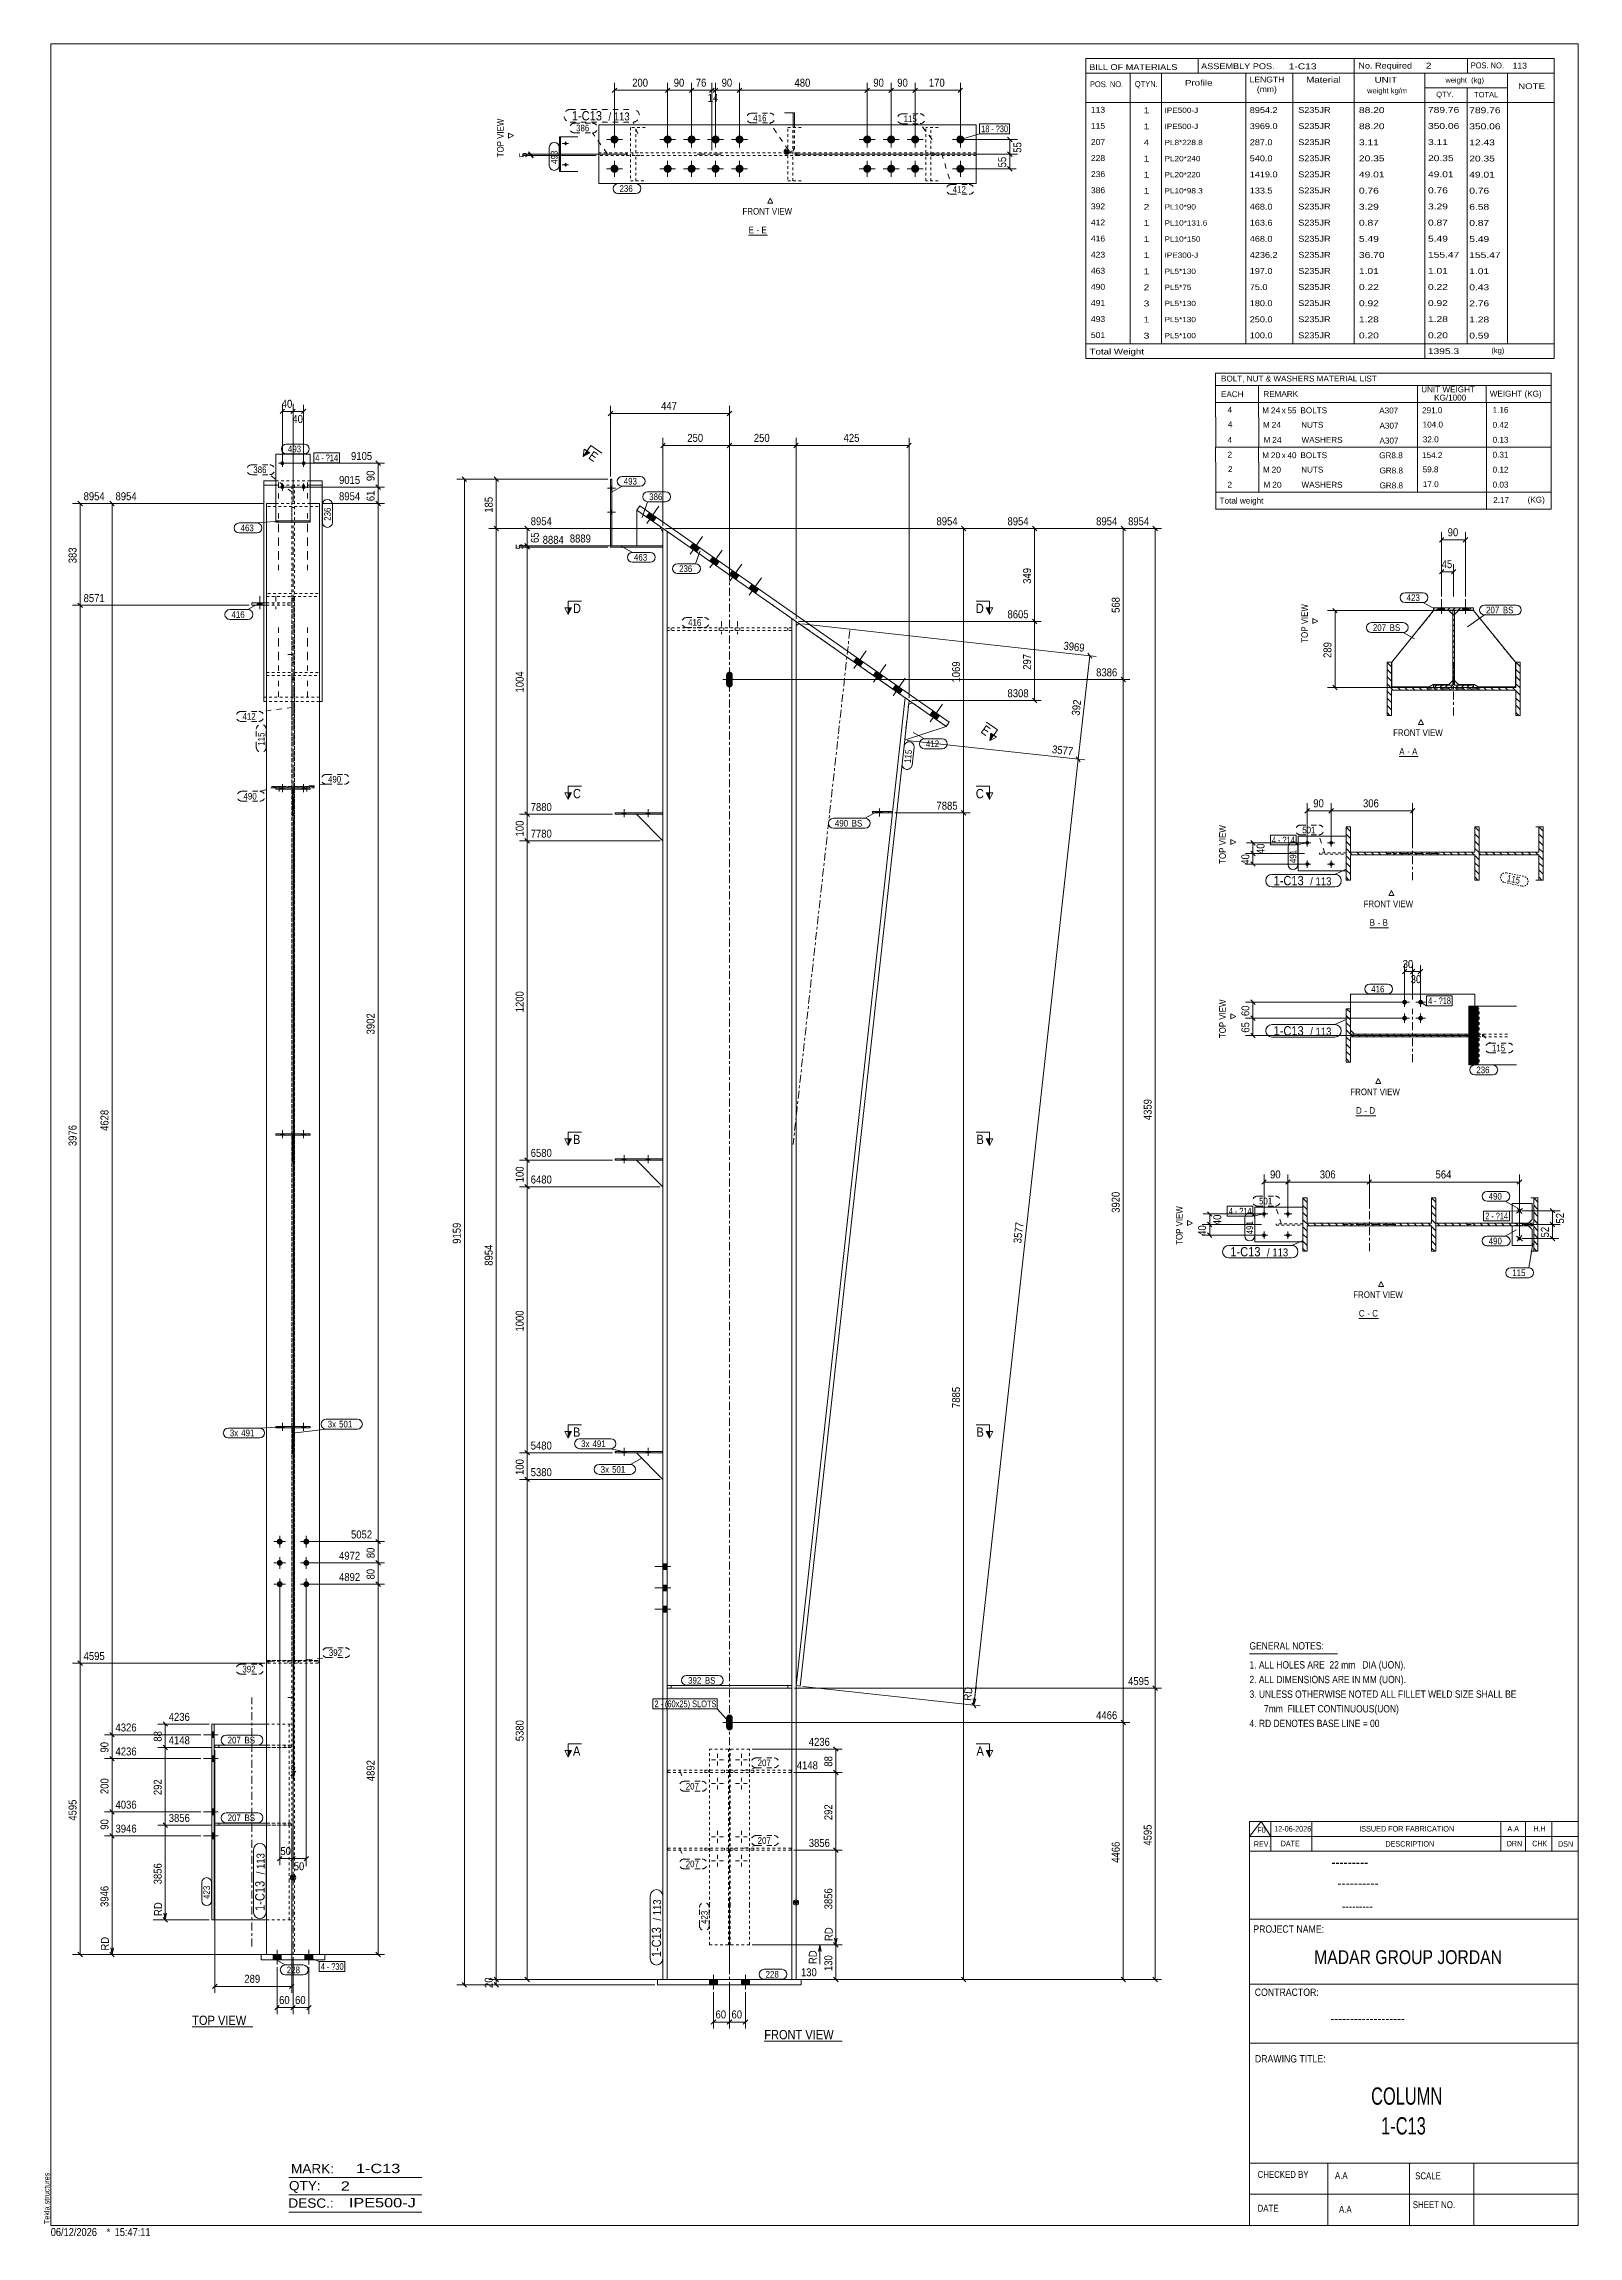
# Model space of a CAD drawing. Header units: millimetres. Extents: x 2 to 579, y 1 to 825.
import ezdxf

# ---------------------------------------------------------------- set-up
doc = ezdxf.new("R2010")
doc.units = ezdxf.units.MM
for name, pattern in [('XKITLINE00', [0]), ('XKITLINE01', [4, 1, -1, 1, -1]), ('XKITLINE02', [4, 2, -2]), ('XKITLINE03', [6, 3, -1, 1, -1]), ('XKITLINE04', [3, 0.5, -0.5, 0.5, -0.5, 0.5, -0.5])]:
    doc.linetypes.add(name, pattern=pattern)
for name, color, linetype, lineweight in [('Bolt', 3, 'Continuous', 0), ('BoltMark', 7, 'Continuous', 0), ('Dimensions', 7, 'Continuous', 0), ('DrawingSheet', 5, 'Continuous', 0), ('OtherObjectType', 7, 'Continuous', 0), ('Part', 2, 'Continuous', 0), ('PartMark', 7, 'Continuous', 0), ('Section', 6, 'Continuous', 0)]:
    doc.layers.add(name, color=color, linetype=linetype, lineweight=lineweight)
doc.styles.add('@ARIAL_UNICODE_MS_BOLD', font='ARIAL.TTF')
doc.styles.add('ARIAL', font='ARIAL.TTF')
doc.styles.add('ARIAL_NARROW', font='ARIALN.TTF')
doc.styles.add('COMIC_SANS_MS_BOLD', font='COMICBD.TTF')
doc.styles.add('SWIS721_EX_BT', font='ARIAL.TTF')
doc.styles.add('SWISSE', font='ARIAL.TTF')

# ---------------------------------------------------------------- blocks, each defined once
blk = doc.blocks.new('*A1')
at = {"layer": 'Part', "color": 7, "linetype": 'XKITLINE00', "lineweight": 0}
for p, q in [((493.39, 529), (491.79, 530.6)), ((493.39, 526.31), (491.79, 527.91)), ((541.79, 529.09), (540.19, 530.69)), ((541.79, 526.4), (540.19, 528)), ((493.39, 523.61), (491.79, 525.21)), ((494.11, 520.19), (491.79, 522.52)), ((493.39, 518.22), (491.79, 519.82)), ((496.8, 520.19), (495.8, 521.19)), ((499.5, 520.19), (498.5, 521.19)), ((502.19, 520.19), (501.19, 521.19)), ((504.89, 520.19), (503.89, 521.19)), ((507.58, 520.19), (506.58, 521.19)), ((510.28, 520.19), (509.28, 521.19)), ((512.97, 520.19), (511.97, 521.19)), ((515.66, 520.19), (514.66, 521.19)), ((518.36, 520.19), (517.36, 521.19)), ((521.05, 520.19), (520.05, 521.19)), ((523.75, 520.19), (522.75, 521.19)), ((526.44, 520.19), (525.44, 521.19)), ((529.13, 520.19), (528.13, 521.19)), ((531.83, 520.19), (530.83, 521.19)), ((534.52, 520.19), (533.52, 521.19)), ((537.22, 520.19), (536.22, 521.19)), ((539.91, 520.19), (538.91, 521.19)), ((541.79, 523.71), (540.19, 525.31)), ((541.79, 521.01), (540.19, 522.61)), ((541.79, 518.32), (540.19, 519.92)), ((493.39, 515.53), (491.79, 517.13)), ((493.39, 512.84), (491.79, 514.44)), ((492.83, 510.69), (491.79, 511.74)), ((541.79, 515.62), (540.19, 517.22)), ((541.79, 512.93), (540.19, 514.53)), ((541.33, 510.69), (540.19, 511.84))]:
    blk.add_line(p, q, dxfattribs=at)
blk = doc.blocks.new('*A2')
at = {"layer": 'Part', "color": 7, "linetype": 'XKITLINE00', "lineweight": 0}
for p, q in [((565.81, 529.08), (564.2, 530.69)), ((565.81, 526.39), (564.2, 528)), ((542.37, 520.19), (541.78, 520.78)), ((545.06, 520.19), (544.06, 521.19)), ((547.76, 520.19), (546.76, 521.19)), ((550.45, 520.19), (549.45, 521.19)), ((553.15, 520.19), (552.15, 521.19)), ((555.84, 520.19), (554.84, 521.19)), ((558.53, 520.19), (557.53, 521.19)), ((561.23, 520.19), (560.23, 521.19)), ((563.92, 520.19), (562.92, 521.19)), ((565.81, 523.7), (564.2, 525.31)), ((565.81, 521), (564.2, 522.61)), ((565.81, 518.31), (564.2, 519.92)), ((565.81, 515.61), (564.2, 517.22)), ((565.81, 512.92), (564.2, 514.53)), ((565.34, 510.69), (564.2, 511.84))]:
    blk.add_line(p, q, dxfattribs=at)
blk = doc.blocks.new('*A3')
at = {"layer": 'Part', "color": 7, "linetype": 'XKITLINE00', "lineweight": 0}
for p, q in [((537.9, 462.81), (538.14, 463.05)), ((537.9, 462.34), (538.37, 462.81)), ((537.9, 461.87), (538.61, 462.58)), ((537.9, 461.4), (538.84, 462.34)), ((537.9, 460.93), (539.08, 462.1)), ((537.9, 460.46), (539.31, 461.87)), ((537.9, 459.99), (539.55, 461.63)), ((538.14, 463.05), (538.37, 463.28)), ((538.37, 462.81), (538.84, 463.28)), ((538.61, 462.58), (539.31, 463.28)), ((538.84, 462.34), (539.78, 463.28)), ((539.08, 462.1), (540.25, 463.28)), ((539.31, 461.87), (540.72, 463.28)), ((539.55, 461.63), (541.19, 463.28)), ((539.78, 461.4), (541.39, 463.01)), ((540.02, 461.16), (541.39, 462.54)), ((540.25, 460.93), (541.39, 462.07)), ((540.49, 460.69), (541.39, 461.6)), ((537.9, 459.52), (539.78, 461.4)), ((537.9, 459.05), (540.02, 461.16)), ((537.9, 458.58), (540.25, 460.93)), ((537.9, 458.11), (540.49, 460.69)), ((537.9, 457.64), (540.72, 460.46)), ((537.9, 457.17), (540.96, 460.22)), ((537.9, 456.7), (541.19, 459.99)), ((537.9, 456.23), (541.39, 459.72)), ((537.9, 455.76), (541.39, 459.25)), ((537.9, 455.29), (541.39, 458.78)), ((537.9, 454.82), (541.39, 458.31)), ((537.9, 454.35), (541.39, 457.84)), ((537.9, 453.88), (541.39, 457.37)), ((537.9, 453.41), (541.39, 456.9)), ((537.9, 452.93), (541.39, 456.43)), ((537.9, 452.46), (541.39, 455.96)), ((537.9, 451.99), (541.39, 455.49)), ((537.9, 451.52), (541.39, 455.02)), ((537.9, 451.05), (541.39, 454.54)), ((537.9, 450.58), (541.39, 454.07)), ((537.9, 450.11), (541.39, 453.6)), ((540.72, 460.46), (541.39, 461.13)), ((540.96, 460.22), (541.39, 460.66)), ((541.19, 459.99), (541.39, 460.19)), ((537.9, 449.64), (541.39, 453.13)), ((537.9, 449.17), (541.39, 452.66)), ((537.9, 448.7), (541.39, 452.19)), ((537.9, 448.23), (541.39, 451.72)), ((537.9, 447.76), (541.39, 451.25)), ((537.9, 447.29), (541.39, 450.78)), ((537.9, 446.82), (541.39, 450.31)), ((537.9, 446.35), (541.39, 449.84)), ((537.9, 445.88), (541.39, 449.37)), ((537.9, 445.41), (541.39, 448.9)), ((537.9, 444.94), (541.39, 448.43)), ((537.9, 444.47), (541.39, 447.96)), ((537.9, 444), (541.39, 447.49)), ((537.9, 443.53), (541.39, 447.02)), ((537.9, 443.06), (541.39, 446.55)), ((537.9, 442.59), (541.39, 446.08)), ((537.9, 442.12), (541.39, 445.61)), ((537.9, 441.65), (541.39, 445.14)), ((538, 441.28), (541.39, 444.67)), ((538.47, 441.28), (541.39, 444.2)), ((538.95, 441.28), (541.39, 443.73)), ((539.42, 441.28), (541.39, 443.26)), ((539.89, 441.28), (541.39, 442.79)), ((540.36, 441.28), (541.39, 442.32)), ((540.83, 441.28), (541.39, 441.85)), ((541.3, 441.28), (541.39, 441.37))]:
    blk.add_line(p, q, dxfattribs=at)
blk = doc.blocks.new('*A4')
at = {"layer": 'Part', "color": 7, "linetype": 'XKITLINE00', "lineweight": 0}
for p, q in [((493.39, 460.86), (491.97, 462.28)), ((493.39, 458.17), (491.79, 459.77)), ((493.39, 455.47), (491.79, 457.07)), ((493.39, 452.78), (491.79, 454.38)), ((492.04, 451.43), (491.79, 451.69)), ((493.39, 447.39), (491.79, 448.99)), ((493.39, 444.7), (491.79, 446.3)), ((493.39, 450.09), (492.04, 451.43)), ((494.39, 451.78), (493.39, 452.78)), ((497.08, 451.78), (496.08, 452.78)), ((499.77, 451.78), (498.77, 452.78)), ((502.47, 451.78), (501.47, 452.78)), ((505.16, 451.78), (504.16, 452.78)), ((507.86, 451.78), (506.86, 452.78)), ((510.55, 451.78), (509.55, 452.78)), ((513.24, 451.78), (512.24, 452.78)), ((515.94, 451.78), (514.94, 452.78)), ((518.63, 451.78), (517.63, 452.78)), ((521.33, 451.78), (520.33, 452.78)), ((524.02, 451.78), (523.02, 452.78)), ((526.72, 451.78), (525.72, 452.78)), ((529.41, 451.78), (528.41, 452.78)), ((532.1, 451.78), (531.1, 452.78)), ((534.8, 451.78), (533.8, 452.78)), ((537.49, 451.78), (536.49, 452.78)), ((493.11, 442.28), (491.79, 443.6))]:
    blk.add_line(p, q, dxfattribs=at)
blk = doc.blocks.new('*A5')
at = {"layer": 'Part', "color": 7, "linetype": 'XKITLINE00', "lineweight": 0}
for p, q in [((508.8, 590.88), (507.2, 592.48)), ((508.8, 588.19), (507.2, 589.79)), ((508.8, 585.49), (507.2, 587.09)), ((557.2, 590.97), (555.6, 592.57)), ((557.2, 588.28), (555.6, 589.88)), ((557.2, 585.59), (555.6, 587.19)), ((509.52, 582.07), (507.2, 584.4)), ((508.8, 580.1), (507.2, 581.7)), ((508.8, 577.41), (507.2, 579.01)), ((512.21, 582.07), (511.21, 583.07)), ((514.91, 582.07), (513.91, 583.07)), ((517.6, 582.07), (516.6, 583.07)), ((520.3, 582.07), (519.3, 583.07)), ((522.99, 582.07), (521.99, 583.07)), ((525.68, 582.07), (524.68, 583.07)), ((528.38, 582.07), (527.38, 583.07)), ((531.07, 582.07), (530.07, 583.07)), ((533.77, 582.07), (532.77, 583.07)), ((536.46, 582.07), (535.46, 583.07)), ((539.15, 582.07), (538.15, 583.07)), ((541.85, 582.07), (540.85, 583.07)), ((544.54, 582.07), (543.54, 583.07)), ((547.24, 582.07), (546.24, 583.07)), ((549.93, 582.07), (548.93, 583.07)), ((552.62, 582.07), (551.62, 583.07)), ((555.32, 582.07), (554.32, 583.07)), ((557.2, 582.89), (555.6, 584.49)), ((557.2, 580.2), (555.6, 581.8)), ((557.2, 577.5), (555.6, 579.1)), ((508.8, 574.72), (507.2, 576.32)), ((508.24, 572.57), (507.2, 573.62)), ((557.2, 574.81), (555.6, 576.41)), ((556.74, 572.57), (555.6, 573.72))]:
    blk.add_line(p, q, dxfattribs=at)
blk = doc.blocks.new('*A6')
at = {"layer": 'Part', "color": 7, "linetype": 'XKITLINE00', "lineweight": 0}
for p, q in [((524.7, 613.07), (524.7, 613.07)), ((524.7, 613.07), (524.7, 613.07)), ((526.72, 613.07), (525.82, 612.17)), ((528.74, 613.07), (527.84, 612.17)), ((530.76, 613.07), (529.86, 612.17)), ((532.78, 613.07), (531.87, 612.17)), ((532.52, 610.8), (531.87, 610.15)), ((534.8, 613.07), (533.9, 612.17)), ((536.82, 613.07), (535.92, 612.17)), ((538.84, 613.07), (537.94, 612.17)), ((532.52, 608.78), (531.87, 608.13)), ((532.52, 606.76), (531.87, 606.11)), ((532.52, 604.73), (531.87, 604.08)), ((532.52, 602.71), (531.87, 602.06)), ((532.52, 600.69), (531.87, 600.04)), ((532.52, 598.67), (531.87, 598.02)), ((532.52, 596.65), (531.87, 596)), ((532.52, 594.63), (531.87, 593.98)), ((532.52, 592.61), (531.87, 591.96)), ((532.52, 590.59), (531.87, 589.94)), ((532.52, 588.57), (531.87, 587.92)), ((532.52, 586.55), (531.87, 585.9)), ((525.9, 583.97), (525, 583.07)), ((527.92, 583.97), (527.02, 583.07)), ((529.94, 583.97), (529.04, 583.07)), ((532.52, 584.53), (531.07, 583.07)), ((533.99, 583.97), (533.09, 583.07)), ((536.01, 583.97), (535.11, 583.07)), ((538.03, 583.97), (537.13, 583.07)), ((539.7, 583.62), (539.15, 583.07))]:
    blk.add_line(p, q, dxfattribs=at)
blk = doc.blocks.new('*A7')
at = {"layer": 'Part', "color": 7, "linetype": 'XKITLINE00', "lineweight": 0}
for p, q in [((477.14, 389.5), (475.54, 391.1)), ((477.14, 386.81), (475.54, 388.41)), ((525.54, 389.59), (523.94, 391.19)), ((525.54, 386.9), (523.94, 388.5)), ((477.14, 384.11), (475.54, 385.71)), ((477.87, 380.69), (475.54, 383.02)), ((477.14, 378.72), (475.54, 380.32)), ((480.56, 380.69), (479.56, 381.69)), ((483.26, 380.69), (482.26, 381.69)), ((485.95, 380.69), (484.95, 381.69)), ((488.65, 380.69), (487.65, 381.69)), ((491.34, 380.69), (490.34, 381.69)), ((494.03, 380.69), (493.03, 381.69)), ((496.73, 380.69), (495.73, 381.69)), ((499.42, 380.69), (498.42, 381.69)), ((502.12, 380.69), (501.12, 381.69)), ((504.81, 380.69), (503.81, 381.69)), ((507.5, 380.69), (506.5, 381.69)), ((510.2, 380.69), (509.2, 381.69)), ((512.89, 380.69), (511.89, 381.69)), ((515.59, 380.69), (514.59, 381.69)), ((518.28, 380.69), (517.28, 381.69)), ((520.97, 380.69), (519.97, 381.69)), ((523.67, 380.69), (522.67, 381.69)), ((525.54, 384.2), (523.94, 385.8)), ((525.54, 381.51), (523.94, 383.11)), ((525.54, 378.82), (523.94, 380.42)), ((477.14, 376.03), (475.54, 377.63)), ((477.14, 373.33), (475.54, 374.93)), ((476.59, 371.19), (475.54, 372.24)), ((525.54, 376.12), (523.94, 377.72)), ((525.54, 373.43), (523.94, 375.03)), ((525.09, 371.19), (523.94, 372.33))]:
    blk.add_line(p, q, dxfattribs=at)
blk = doc.blocks.new('*A8')
at = {"layer": 'Part', "color": 7, "linetype": 'XKITLINE00', "lineweight": 0}
for p, q in [((563.91, 389.58), (562.3, 391.19)), ((563.91, 386.89), (562.3, 388.5)), ((527, 380.69), (526, 381.69)), ((529.7, 380.69), (528.7, 381.69)), ((532.39, 380.69), (531.39, 381.69)), ((535.09, 380.69), (534.09, 381.69)), ((537.78, 380.69), (536.78, 381.69)), ((540.47, 380.69), (539.47, 381.69)), ((543.17, 380.69), (542.17, 381.69)), ((545.86, 380.69), (544.86, 381.69)), ((548.56, 380.69), (547.56, 381.69)), ((551.25, 380.69), (550.25, 381.69)), ((553.94, 380.69), (552.94, 381.69)), ((556.64, 380.69), (555.64, 381.69)), ((559.33, 380.69), (558.33, 381.69)), ((562.03, 380.69), (561.03, 381.69)), ((563.91, 384.19), (562.3, 385.8)), ((563.91, 381.5), (562.3, 383.11)), ((563.91, 378.81), (562.3, 380.42)), ((563.91, 376.11), (562.3, 377.72)), ((563.91, 373.42), (562.3, 375.03)), ((563.44, 371.19), (562.3, 372.33))]:
    blk.add_line(p, q, dxfattribs=at)
blk = doc.blocks.new('*A9')
at = {"layer": 'Bolt'}
for points in [[(232.46, 647.1), (231.32, 645.46), (228.86, 647.18), (230.01, 648.82)], [(232.46, 647.1), (231.32, 645.46), (228.86, 647.18), (230.01, 648.82)], [(248.86, 635.65), (247.71, 634.01), (245.25, 635.73), (246.4, 637.36)], [(248.86, 635.65), (247.71, 634.01), (245.25, 635.73), (246.4, 637.36)], [(256.23, 630.49), (255.09, 628.85), (252.63, 630.57), (253.77, 632.21)], [(256.23, 630.49), (255.09, 628.85), (252.63, 630.57), (253.77, 632.21)], [(263.61, 625.33), (262.46, 623.7), (260.01, 625.41), (261.15, 627.05)], [(263.61, 625.33), (262.46, 623.7), (260.01, 625.41), (261.15, 627.05)], [(270.99, 620.18), (269.84, 618.54), (267.38, 620.26), (268.53, 621.9)], [(270.99, 620.18), (269.84, 618.54), (267.38, 620.26), (268.53, 621.9)], [(310.33, 592.68), (309.18, 591.04), (306.72, 592.76), (307.87, 594.4)], [(310.33, 592.68), (309.18, 591.04), (306.72, 592.76), (307.87, 594.4)], [(317.71, 587.52), (316.56, 585.88), (314.1, 587.6), (315.25, 589.24)], [(317.71, 587.52), (316.56, 585.88), (314.1, 587.6), (315.25, 589.24)], [(325.08, 582.37), (323.94, 580.73), (321.48, 582.45), (322.62, 584.09)], [(325.08, 582.37), (323.94, 580.73), (321.48, 582.45), (322.62, 584.09)], [(339.02, 572.63), (337.87, 570.99), (335.41, 572.71), (336.56, 574.35)], [(339.02, 572.63), (337.87, 570.99), (335.41, 572.71), (336.56, 574.35)]]:
    blk.add_hatch(color=3, dxfattribs=at).paths.add_polyline_path(points, flags=17)
at = {"layer": 'Bolt', "color": 3, "linetype": 'XKITLINE00', "lineweight": 0}
for p, q in [((228.94, 644.68), (233.53, 651.24)), ((228.94, 644.68), (233.53, 651.24)), ((228.86, 647.18), (230.01, 648.82)), ((228.86, 647.18), (230.01, 648.82)), ((231.32, 645.46), (232.46, 647.1)), ((231.32, 645.46), (232.46, 647.1)), ((245.25, 635.73), (246.4, 637.36)), ((245.25, 635.73), (246.4, 637.36)), ((245.34, 633.23), (249.92, 639.78)), ((245.34, 633.23), (249.92, 639.78)), ((247.71, 634.01), (248.86, 635.65)), ((247.71, 634.01), (248.86, 635.65)), ((252.71, 628.07), (257.3, 634.63)), ((252.71, 628.07), (257.3, 634.63)), ((252.63, 630.57), (253.77, 632.21)), ((252.63, 630.57), (253.77, 632.21)), ((255.09, 628.85), (256.23, 630.49)), ((255.09, 628.85), (256.23, 630.49)), ((260.01, 625.41), (261.15, 627.05)), ((260.01, 625.41), (261.15, 627.05)), ((260.09, 622.92), (264.67, 629.47)), ((260.09, 622.92), (264.67, 629.47)), ((262.46, 623.7), (263.61, 625.33)), ((262.46, 623.7), (263.61, 625.33)), ((267.38, 620.26), (268.53, 621.9)), ((267.38, 620.26), (268.53, 621.9)), ((267.47, 617.76), (272.05, 624.32)), ((267.47, 617.76), (272.05, 624.32)), ((269.84, 618.54), (270.99, 620.18)), ((269.84, 618.54), (270.99, 620.18)), ((306.72, 592.76), (307.87, 594.4)), ((306.72, 592.76), (307.87, 594.4)), ((306.81, 590.26), (311.39, 596.82)), ((306.81, 590.26), (311.39, 596.82)), ((309.18, 591.04), (310.33, 592.68)), ((309.18, 591.04), (310.33, 592.68)), ((314.1, 587.6), (315.25, 589.24)), ((314.1, 587.6), (315.25, 589.24)), ((314.19, 585.1), (318.77, 591.66)), ((314.19, 585.1), (318.77, 591.66)), ((316.56, 585.88), (317.71, 587.52)), ((316.56, 585.88), (317.71, 587.52)), ((321.56, 579.95), (326.14, 586.51)), ((321.56, 579.95), (326.14, 586.51)), ((321.48, 582.45), (322.62, 584.09)), ((321.48, 582.45), (322.62, 584.09)), ((323.94, 580.73), (325.08, 582.37)), ((323.94, 580.73), (325.08, 582.37)), ((335.41, 572.71), (336.56, 574.35)), ((335.41, 572.71), (336.56, 574.35)), ((335.5, 570.21), (340.08, 576.77)), ((335.5, 570.21), (340.08, 576.77)), ((337.87, 570.99), (339.02, 572.63)), ((337.87, 570.99), (339.02, 572.63))]:
    blk.add_line(p, q, dxfattribs=at)
blk = doc.blocks.new('*A10')
at = {"layer": 'Bolt'}
for points in [[(236.66, 251.51), (235.06, 251.51), (235.06, 253.71), (236.66, 253.71)], [(236.66, 251.51), (235.06, 251.51), (235.06, 253.71), (236.66, 253.71)], [(236.66, 243.51), (235.06, 243.51), (235.06, 245.71), (236.66, 245.71)], [(236.66, 243.51), (235.06, 243.51), (235.06, 245.71), (236.66, 245.71)], [(236.66, 235.51), (235.06, 235.51), (235.06, 237.71), (236.66, 237.71)], [(236.66, 235.51), (235.06, 235.51), (235.06, 237.71), (236.66, 237.71)]]:
    blk.add_hatch(color=3, dxfattribs=at).paths.add_polyline_path(points, flags=17)
at = {"layer": 'Bolt', "color": 3, "linetype": 'XKITLINE00', "lineweight": 0}
for p, q in [((238.01, 252.61), (232.01, 252.61)), ((238.01, 252.61), (232.01, 252.61)), ((236.66, 253.71), (235.06, 253.71)), ((236.66, 253.71), (235.06, 253.71)), ((236.66, 251.51), (235.06, 251.51)), ((236.66, 251.51), (235.06, 251.51)), ((238.01, 244.61), (232.01, 244.61)), ((238.01, 244.61), (232.01, 244.61)), ((236.66, 245.71), (235.06, 245.71)), ((236.66, 245.71), (235.06, 245.71)), ((236.66, 243.51), (235.06, 243.51)), ((236.66, 243.51), (235.06, 243.51)), ((238.01, 236.61), (232.01, 236.61)), ((238.01, 236.61), (232.01, 236.61)), ((236.66, 237.71), (235.06, 237.71)), ((236.66, 237.71), (235.06, 237.71)), ((236.66, 235.51), (235.06, 235.51)), ((236.66, 235.51), (235.06, 235.51))]:
    blk.add_line(p, q, dxfattribs=at)
blk = doc.blocks.new('*A11')
at = {"layer": 'Bolt'}
for points in [[(260.54, 583.15), (260.06, 583.05), (259.58, 583.15), (259.18, 583.42), (258.91, 583.82), (258.81, 584.3), (258.81, 587.8), (258.91, 588.28), (259.18, 588.68), (259.58, 588.96), (260.06, 589.05), (260.54, 588.96), (260.94, 588.68), (261.21, 588.28), (261.31, 587.8), (261.31, 584.3), (261.21, 583.82), (260.94, 583.42)], [(260.54, 191.15), (260.06, 191.05), (259.58, 191.15), (259.18, 191.42), (258.91, 191.82), (258.81, 192.3), (258.81, 195.8), (258.91, 196.28), (259.18, 196.68), (259.58, 196.96), (260.06, 197.05), (260.54, 196.96), (260.94, 196.68), (261.21, 196.28), (261.31, 195.8), (261.31, 192.3), (261.21, 191.82), (260.94, 191.42)]]:
    blk.add_hatch(color=3, dxfattribs=at).paths.add_polyline_path(points, flags=17)
at = {"layer": 'Bolt', "color": 3, "linetype": 'XKITLINE00', "lineweight": 0}
for p, q in [((262.56, 586.05), (257.56, 586.05)), ((260.06, 588.55), (260.06, 583.55)), ((262.56, 194.05), (257.56, 194.05)), ((260.06, 196.55), (260.06, 191.55))]:
    blk.add_line(p, q, dxfattribs=at)
blk = doc.blocks.new('*A12')
at = {"layer": 'Bolt'}
for points in [[(219.76, 295.43), (219.76, 295.93), (221.16, 295.93), (221.16, 295.43)], [(219.76, 295.43), (219.76, 295.93), (221.16, 295.93), (221.16, 295.43)], [(228.76, 295.43), (228.76, 295.93), (230.16, 295.93), (230.16, 295.43)], [(228.76, 295.43), (228.76, 295.93), (230.16, 295.93), (230.16, 295.43)]]:
    blk.add_hatch(color=3, dxfattribs=at).paths.add_polyline_path(points, flags=17)
at = {"layer": 'Bolt', "color": 3, "linetype": 'XKITLINE00', "lineweight": 0}
for p, q in [((220.46, 294.27), (220.46, 297.27)), ((220.46, 294.27), (220.46, 297.27)), ((229.46, 294.27), (229.46, 297.27)), ((229.46, 294.27), (229.46, 297.27)), ((219.76, 295.43), (219.76, 295.93)), ((219.76, 295.43), (219.76, 295.93)), ((221.16, 295.43), (221.16, 295.93)), ((221.16, 295.43), (221.16, 295.93)), ((228.76, 295.43), (228.76, 295.93)), ((228.76, 295.43), (228.76, 295.93)), ((230.16, 295.43), (230.16, 295.93)), ((230.16, 295.43), (230.16, 295.93))]:
    blk.add_line(p, q, dxfattribs=at)
blk = doc.blocks.new('*A13')
at = {"layer": 'Bolt'}
for points in [[(215.36, 658.67), (215.86, 658.67), (215.86, 657.27), (215.36, 657.27)], [(215.36, 649.67), (215.86, 649.67), (215.86, 648.27), (215.36, 648.27)]]:
    blk.add_hatch(color=3, dxfattribs=at).paths.add_polyline_path(points, flags=17)
at = {"layer": 'Bolt', "color": 3, "linetype": 'XKITLINE00', "lineweight": 0}
for p, q in [((217.2, 657.97), (214.2, 657.97)), ((215.86, 658.67), (215.36, 658.67)), ((215.86, 657.27), (215.36, 657.27)), ((217.2, 648.97), (214.2, 648.97)), ((215.86, 649.67), (215.36, 649.67)), ((215.86, 648.27), (215.36, 648.27))]:
    blk.add_line(p, q, dxfattribs=at)
blk = doc.blocks.new('*A14')
at = {"layer": 'Bolt'}
for points in [[(215.36, 658.67), (215.86, 658.67), (215.86, 657.27), (215.36, 657.27)], [(215.36, 649.67), (215.86, 649.67), (215.86, 648.27), (215.36, 648.27)]]:
    blk.add_hatch(color=3, dxfattribs=at).paths.add_polyline_path(points, flags=17)
at = {"layer": 'Bolt', "color": 3, "linetype": 'XKITLINE00', "lineweight": 0}
for p, q in [((217.2, 657.97), (214.2, 657.97)), ((215.86, 658.67), (215.36, 658.67)), ((215.86, 657.27), (215.36, 657.27)), ((217.2, 648.97), (214.2, 648.97)), ((215.86, 649.67), (215.36, 649.67)), ((215.86, 648.27), (215.36, 648.27))]:
    blk.add_line(p, q, dxfattribs=at)
blk = doc.blocks.new('*A15')
at = {"layer": 'Bolt'}
for points in [[(219.76, 405.43), (219.76, 405.93), (221.16, 405.93), (221.16, 405.43)], [(219.76, 405.43), (219.76, 405.93), (221.16, 405.93), (221.16, 405.43)], [(228.76, 405.43), (228.76, 405.93), (230.16, 405.93), (230.16, 405.43)], [(228.76, 405.43), (228.76, 405.93), (230.16, 405.93), (230.16, 405.43)]]:
    blk.add_hatch(color=3, dxfattribs=at).paths.add_polyline_path(points, flags=17)
at = {"layer": 'Bolt', "color": 3, "linetype": 'XKITLINE00', "lineweight": 0}
for p, q in [((219.76, 405.43), (219.76, 405.93)), ((219.76, 405.43), (219.76, 405.93)), ((220.46, 404.27), (220.46, 407.27)), ((220.46, 404.27), (220.46, 407.27)), ((221.16, 405.43), (221.16, 405.93)), ((221.16, 405.43), (221.16, 405.93)), ((228.76, 405.43), (228.76, 405.93)), ((228.76, 405.43), (228.76, 405.93)), ((229.46, 404.27), (229.46, 407.27)), ((229.46, 404.27), (229.46, 407.27)), ((230.16, 405.43), (230.16, 405.93)), ((230.16, 405.43), (230.16, 405.93))]:
    blk.add_line(p, q, dxfattribs=at)
blk = doc.blocks.new('*A16')
at = {"layer": 'Bolt', "color": 3, "linetype": 'XKITLINE02', "lineweight": 0}
for p, q in [((315.48, 535.93), (315.48, 536.43)), ((316.46, 534.58), (316.46, 537.58)), ((317.44, 535.93), (317.44, 536.43))]:
    blk.add_line(p, q, dxfattribs=at)
blk = doc.blocks.new('*A17')
at = {"layer": 'Bolt'}
for points in [[(219.76, 535.43), (219.76, 535.93), (221.16, 535.93), (221.16, 535.43)], [(219.76, 535.43), (219.76, 535.93), (221.16, 535.93), (221.16, 535.43)], [(228.76, 535.43), (228.76, 535.93), (230.16, 535.93), (230.16, 535.43)], [(228.76, 535.43), (228.76, 535.93), (230.16, 535.93), (230.16, 535.43)]]:
    blk.add_hatch(color=3, dxfattribs=at).paths.add_polyline_path(points, flags=17)
at = {"layer": 'Bolt', "color": 3, "linetype": 'XKITLINE00', "lineweight": 0}
for p, q in [((219.76, 535.43), (219.76, 535.93)), ((219.76, 535.43), (219.76, 535.93)), ((220.46, 534.27), (220.46, 537.27)), ((220.46, 534.27), (220.46, 537.27)), ((221.16, 535.43), (221.16, 535.93)), ((221.16, 535.43), (221.16, 535.93)), ((228.76, 535.43), (228.76, 535.93)), ((228.76, 535.43), (228.76, 535.93)), ((229.46, 534.27), (229.46, 537.27)), ((229.46, 534.27), (229.46, 537.27)), ((230.16, 535.43), (230.16, 535.93)), ((230.16, 535.43), (230.16, 535.93))]:
    blk.add_line(p, q, dxfattribs=at)
blk = doc.blocks.new('*A18')
at = {"layer": 'Bolt'}
blk.add_hatch(color=3, dxfattribs=at).paths.add_polyline_path([(317.44, 536.43), (317.44, 535.93), (315.48, 535.93), (315.48, 536.43)], flags=17)
at = {"layer": 'Bolt', "color": 3, "linetype": 'XKITLINE00', "lineweight": 0}
for p, q in [((315.48, 535.93), (315.48, 536.43)), ((316.46, 534.58), (316.46, 537.58)), ((317.44, 535.93), (317.44, 536.43))]:
    blk.add_line(p, q, dxfattribs=at)
blk = doc.blocks.new('*A19')
at = {"layer": 'Bolt'}
for points in [[(255.56, 97.45), (255.56, 95.45), (252.56, 95.45), (252.56, 97.45)], [(255.56, 97.45), (255.56, 95.45), (252.56, 95.45), (252.56, 97.45)], [(267.56, 97.45), (267.56, 95.45), (264.56, 95.45), (264.56, 97.45)], [(267.56, 97.45), (267.56, 95.45), (264.56, 95.45), (264.56, 97.45)]]:
    blk.add_hatch(color=3, dxfattribs=at).paths.add_polyline_path(points, flags=17)
at = {"layer": 'Bolt', "color": 3, "linetype": 'XKITLINE00', "lineweight": 0}
for p, q in [((254.06, 99.2), (254.06, 93.7)), ((254.06, 99.2), (254.06, 93.7)), ((266.06, 99.2), (266.06, 93.7)), ((266.06, 99.2), (266.06, 93.7)), ((252.56, 97.45), (252.56, 95.45)), ((252.56, 97.45), (252.56, 95.45)), ((255.56, 97.45), (255.56, 95.45)), ((255.56, 97.45), (255.56, 95.45)), ((264.56, 97.45), (264.56, 95.45)), ((264.56, 97.45), (264.56, 95.45)), ((267.56, 97.45), (267.56, 95.45)), ((267.56, 97.45), (267.56, 95.45))]:
    blk.add_line(p, q, dxfattribs=at)
blk = doc.blocks.new('*A20')
at = {"layer": 'Bolt', "color": 3, "linetype": 'XKITLINE00', "lineweight": 0}
for p, q in [((255.56, 182.25), (255.56, 180.79)), ((264.56, 182.25), (264.56, 180.79)), ((253.36, 180.05), (254.83, 180.05)), ((255.56, 177.85), (255.56, 179.32)), ((255.56, 173.25), (255.56, 171.79)), ((257.76, 180.05), (256.29, 180.05)), ((262.36, 180.05), (263.83, 180.05)), ((264.56, 177.85), (264.56, 179.32)), ((264.56, 173.25), (264.56, 171.79)), ((266.76, 180.05), (265.29, 180.05)), ((253.36, 171.05), (254.83, 171.05)), ((255.56, 168.85), (255.56, 170.32)), ((257.76, 171.05), (256.29, 171.05)), ((262.36, 171.05), (263.83, 171.05)), ((264.56, 168.85), (264.56, 170.32)), ((266.76, 171.05), (265.29, 171.05)), ((253.36, 151.05), (254.83, 151.05)), ((255.56, 153.25), (255.56, 151.79)), ((255.56, 148.85), (255.56, 150.32)), ((257.76, 151.05), (256.29, 151.05)), ((262.36, 151.05), (263.83, 151.05)), ((264.56, 153.25), (264.56, 151.79)), ((264.56, 148.85), (264.56, 150.32)), ((266.76, 151.05), (265.29, 151.05)), ((253.36, 142.05), (254.83, 142.05)), ((255.56, 144.25), (255.56, 142.79)), ((255.56, 139.85), (255.56, 141.32)), ((257.76, 142.05), (256.29, 142.05)), ((262.36, 142.05), (263.83, 142.05)), ((264.56, 144.25), (264.56, 142.79)), ((264.56, 139.85), (264.56, 141.32)), ((266.76, 142.05), (265.29, 142.05))]:
    blk.add_line(p, q, dxfattribs=at)
blk = doc.blocks.new('*A21')
at = {"layer": 'Bolt', "color": 3, "linetype": 'XKITLINE02', "lineweight": 0}
for p, q in [((256.16, 605.55), (256.16, 604.55)), ((256.16, 605.55), (256.16, 604.55)), ((257.06, 608.05), (257.06, 603.05)), ((257.06, 608.05), (257.06, 603.05)), ((257.96, 605.55), (257.96, 604.55)), ((257.96, 605.55), (257.96, 604.55)), ((262.16, 605.55), (262.16, 604.55)), ((262.16, 605.55), (262.16, 604.55)), ((263.06, 608.05), (263.06, 603.05)), ((263.06, 608.05), (263.06, 603.05)), ((263.96, 605.55), (263.96, 604.55)), ((263.96, 605.55), (263.96, 604.55))]:
    blk.add_line(p, q, dxfattribs=at)
blk = doc.blocks.new('*A22')
at = {"layer": 'Part', "color": 2, "linetype": 'XKITLINE00', "lineweight": 0}
for p, q in [((225.23, 649.72), (226.37, 651.36)), ((226.37, 651.36), (342.68, 570.07)), ((341.54, 568.43), (225.23, 649.72)), ((342.68, 570.07), (341.54, 568.43))]:
    blk.add_line(p, q, dxfattribs=at)
blk = doc.blocks.new('*A23')
at = {"layer": 'Part'}
blk.add_hatch(color=2, dxfattribs=at).paths.add_polyline_path([(284.26, 126.86), (285.86, 126.86), (285.06, 125.46)], flags=17)
at = {"layer": 'Part', "color": 2, "linetype": 'XKITLINE00', "lineweight": 0}
for p, q in [((235.06, 642.85), (235.06, 125.55)), ((236.66, 641.73), (236.66, 125.55)), ((283.46, 125.55), (283.46, 609.02)), ((285.06, 125.55), (285.06, 607.9)), ((235.06, 125.45), (235.06, 97.45)), ((236.66, 125.45), (236.66, 97.45)), ((283.46, 97.45), (283.46, 125.45)), ((285.06, 125.46), (284.26, 126.86)), ((284.26, 126.86), (285.86, 126.86)), ((285.86, 126.86), (285.06, 125.46)), ((285.06, 97.45), (285.06, 125.45))]:
    blk.add_line(p, q, dxfattribs=at)
at = {"layer": 'Part', "color": 7, "linetype": 'XKITLINE01', "lineweight": 0}
for p, q in [((285.06, 607.9), (235.06, 642.85)), ((235.06, 97.45), (285.06, 97.45))]:
    blk.add_line(p, q, dxfattribs=at)
at = {"layer": 'Part', "color": 7, "linetype": 'XKITLINE03', "lineweight": 0}
for p, q in [((260.06, 125.55), (260.06, 635.38)), ((260.06, 87.45), (260.06, 125.45))]:
    blk.add_line(p, q, dxfattribs=at)
at = {"layer": 'Part', "color": 2, "linetype": 'XKITLINE00', "lineweight": 0}
blk.add_circle((285.06, 126.36), 1, dxfattribs=at)
blk = doc.blocks.new('*A24')
at = {"layer": 'Part', "color": 2, "linetype": 'XKITLINE00', "lineweight": 0}
blk.add_line((225.06, 295.43), (235.06, 285.43), dxfattribs=at)
at = {"layer": 'Part', "color": 7, "linetype": 'XKITLINE01', "lineweight": 0}
for p, q in [((235.06, 295.43), (225.06, 295.43)), ((235.06, 285.43), (235.06, 295.43))]:
    blk.add_line(p, q, dxfattribs=at)
blk = doc.blocks.new('*A25')
at = {"layer": 'Part', "color": 2, "linetype": 'XKITLINE00', "lineweight": 0}
for p, q in [((217.06, 295.43), (217.06, 295.93)), ((217.06, 295.93), (235.06, 295.93)), ((217.06, 295.43), (235.06, 295.43))]:
    blk.add_line(p, q, dxfattribs=at)
at = {"layer": 'Part', "color": 7, "linetype": 'XKITLINE01', "lineweight": 0}
blk.add_line((235.06, 295.93), (235.06, 295.43), dxfattribs=at)
blk = doc.blocks.new('*A26')
at = {"layer": 'Part', "color": 2, "linetype": 'XKITLINE00', "lineweight": 0}
for p, q in [((215.36, 661.37), (215.36, 636.37)), ((215.86, 661.37), (215.36, 661.37)), ((215.86, 661.37), (215.86, 636.37)), ((215.36, 636.37), (215.86, 636.37))]:
    blk.add_line(p, q, dxfattribs=at)
blk = doc.blocks.new('*A27')
at = {"layer": 'Part', "color": 2, "linetype": 'XKITLINE00', "lineweight": 0}
for p, q in [((217.06, 405.43), (217.06, 405.93)), ((217.06, 405.93), (235.06, 405.93)), ((217.06, 405.43), (235.06, 405.43))]:
    blk.add_line(p, q, dxfattribs=at)
at = {"layer": 'Part', "color": 7, "linetype": 'XKITLINE01', "lineweight": 0}
blk.add_line((235.06, 405.93), (235.06, 405.43), dxfattribs=at)
blk = doc.blocks.new('*A28')
at = {"layer": 'Part', "color": 2, "linetype": 'XKITLINE00', "lineweight": 0}
blk.add_line((225.06, 405.43), (235.06, 395.43), dxfattribs=at)
at = {"layer": 'Part', "color": 7, "linetype": 'XKITLINE01', "lineweight": 0}
for p, q in [((235.06, 405.43), (225.06, 405.43)), ((235.06, 395.43), (235.06, 405.43))]:
    blk.add_line(p, q, dxfattribs=at)
blk = doc.blocks.new('*A29')
at = {"layer": 'Part', "color": 2, "linetype": 'XKITLINE00', "lineweight": 0}
for p, q in [((215.36, 635.87), (215.36, 636.37)), ((215.36, 636.37), (235.06, 636.37)), ((215.36, 635.87), (235.06, 635.87))]:
    blk.add_line(p, q, dxfattribs=at)
at = {"layer": 'Part', "color": 7, "linetype": 'XKITLINE01', "lineweight": 0}
blk.add_line((235.06, 636.37), (235.06, 635.87), dxfattribs=at)
blk = doc.blocks.new('*A30')
at = {"layer": 'Part', "color": 7, "linetype": 'XKITLINE01', "lineweight": 0}
for p, q in [((321.26, 536.43), (313.76, 536.43)), ((313.76, 536.43), (313.76, 535.93)), ((313.76, 535.93), (321.26, 535.93)), ((319.76, 535.93), (319.76, 536.43)), ((321.26, 535.93), (321.26, 536.43))]:
    blk.add_line(p, q, dxfattribs=at)
blk = doc.blocks.new('*A31')
at = {"layer": 'Part', "color": 2, "linetype": 'XKITLINE00', "lineweight": 0}
for p, q in [((217.06, 535.43), (217.06, 535.93)), ((217.06, 535.93), (235.06, 535.93)), ((217.06, 535.43), (235.06, 535.43))]:
    blk.add_line(p, q, dxfattribs=at)
at = {"layer": 'Part', "color": 7, "linetype": 'XKITLINE01', "lineweight": 0}
blk.add_line((235.06, 535.93), (235.06, 535.43), dxfattribs=at)
blk = doc.blocks.new('*A32')
at = {"layer": 'Part', "color": 2, "linetype": 'XKITLINE00', "lineweight": 0}
for p, q in [((313.76, 535.93), (313.76, 536.43)), ((313.76, 536.43), (321.26, 536.43)), ((321.26, 535.93), (313.76, 535.93)), ((321.26, 536.43), (321.26, 535.93))]:
    blk.add_line(p, q, dxfattribs=at)
at = {"layer": 'Part', "color": 7, "linetype": 'XKITLINE01', "lineweight": 0}
for p, q in [((319.76, 535.93), (319.76, 536.43)), ((321.26, 535.93), (321.26, 535.93)), ((321.26, 535.93), (321.26, 535.93))]:
    blk.add_line(p, q, dxfattribs=at)
blk = doc.blocks.new('*A33')
at = {"layer": 'Part', "color": 2, "linetype": 'XKITLINE00', "lineweight": 0}
blk.add_line((225.06, 535.43), (235.06, 525.43), dxfattribs=at)
at = {"layer": 'Part', "color": 7, "linetype": 'XKITLINE01', "lineweight": 0}
for p, q in [((235.06, 535.43), (225.06, 535.43)), ((235.06, 525.43), (235.06, 535.43))]:
    blk.add_line(p, q, dxfattribs=at)
blk = doc.blocks.new('*A34')
at = {"layer": 'Part', "color": 2, "linetype": 'XKITLINE00', "lineweight": 0}
for p, q in [((225.23, 649.72), (225.23, 636.37)), ((235.06, 641.35), (233.83, 643.71))]:
    blk.add_line(p, q, dxfattribs=at)
at = {"layer": 'Part', "color": 7, "linetype": 'XKITLINE01', "lineweight": 0}
for p, q in [((233.83, 643.71), (225.23, 649.72)), ((225.23, 636.37), (235.06, 636.37)), ((235.06, 636.37), (235.06, 641.35))]:
    blk.add_line(p, q, dxfattribs=at)
blk = doc.blocks.new('*A35')
at = {"layer": 'Part', "color": 2, "linetype": 'XKITLINE00', "lineweight": 0}
for p, q in [((328.77, 577.35), (327.37, 576.72)), ((325.89, 563.3), (341.54, 568.43))]:
    blk.add_line(p, q, dxfattribs=at)
at = {"layer": 'Part', "color": 7, "linetype": 'XKITLINE01', "lineweight": 0}
for p, q in [((341.54, 568.43), (328.77, 577.35)), ((327.37, 576.72), (325.89, 563.3))]:
    blk.add_line(p, q, dxfattribs=at)
blk = doc.blocks.new('*A36')
at = {"layer": 'Part', "color": 2, "linetype": 'XKITLINE00', "lineweight": 0}
for p, q in [((236.66, 207.9), (283.46, 207.9)), ((236.66, 206.9), (283.46, 206.9))]:
    blk.add_line(p, q, dxfattribs=at)
at = {"layer": 'Part', "color": 7, "linetype": 'XKITLINE01', "lineweight": 0}
for p, q in [((236.66, 206.9), (236.66, 207.9)), ((238.16, 206.9), (238.16, 207.9)), ((281.96, 206.9), (281.96, 207.9)), ((283.46, 207.9), (283.46, 206.9))]:
    blk.add_line(p, q, dxfattribs=at)
blk = doc.blocks.new('*A37')
at = {"layer": 'Part', "color": 7, "linetype": 'XKITLINE03', "lineweight": 0}
blk.add_line((305.28, 604.47), (283.96, 411.29), dxfattribs=at)
at = {"layer": 'Part', "color": 2, "linetype": 'XKITLINE00', "lineweight": 0}
for p, q in [((286.26, 607.06), (285.06, 606.43)), ((285.06, 606.43), (286.27, 607.05)), ((326.04, 579.26), (285.06, 207.9)), ((286.65, 207.73), (327.54, 578.21)), ((285.06, 207.9), (286.65, 207.73))]:
    blk.add_line(p, q, dxfattribs=at)
at = {"layer": 'Part', "color": 7, "linetype": 'XKITLINE01', "lineweight": 0}
for p, q in [((285.06, 606.43), (285.06, 606.43)), ((285.06, 207.9), (285.06, 606.43)), ((285.06, 606.43), (285.06, 606.43)), ((286.29, 607.07), (286.26, 607.06)), ((286.29, 607.07), (286.27, 607.05)), ((286.27, 607.05), (327.54, 578.21)), ((326.04, 579.26), (286.29, 607.07))]:
    blk.add_line(p, q, dxfattribs=at)
blk = doc.blocks.new('*A38')
at = {"layer": 'Part', "color": 7, "linetype": 'XKITLINE01', "lineweight": 0}
for p, q in [((236.66, 207.9), (283.46, 207.9)), ((236.66, 206.9), (236.66, 207.9)), ((283.46, 206.9), (236.66, 206.9)), ((238.16, 207.9), (238.16, 206.9)), ((281.96, 206.9), (281.96, 207.9)), ((283.46, 207.9), (283.46, 206.9))]:
    blk.add_line(p, q, dxfattribs=at)
blk = doc.blocks.new('*A39')
at = {"layer": 'Part', "color": 2, "linetype": 'XKITLINE00', "lineweight": 0}
for p, q in [((287.06, 97.45), (233.06, 97.45)), ((233.06, 97.45), (233.06, 95.45)), ((287.06, 95.45), (233.06, 95.45)), ((287.06, 97.45), (287.06, 95.45))]:
    blk.add_line(p, q, dxfattribs=at)
blk = doc.blocks.new('*A40')
at = {"layer": 'Part', "color": 7, "linetype": 'XKITLINE03', "lineweight": 0}
for p, q in [((260.06, 125.55), (260.06, 194.05)), ((260.06, 100.45), (260.06, 125.45))]:
    blk.add_line(p, q, dxfattribs=at)
at = {"layer": 'Part', "color": 7, "linetype": 'XKITLINE01', "lineweight": 0}
for p, q in [((252.56, 125.55), (252.56, 184.05)), ((252.56, 184.05), (267.56, 184.05)), ((259.73, 184.05), (259.73, 125.55)), ((260.38, 125.55), (260.38, 184.05)), ((267.56, 125.55), (267.56, 184.05)), ((252.56, 110.45), (252.56, 125.45)), ((259.73, 125.45), (259.73, 110.45)), ((260.38, 110.45), (260.38, 125.45)), ((267.56, 110.45), (267.56, 125.45)), ((252.56, 110.45), (267.56, 110.45))]:
    blk.add_line(p, q, dxfattribs=at)
blk = doc.blocks.new('*A41')
at = {"layer": 'Part', "color": 7, "linetype": 'XKITLINE01', "lineweight": 0}
for p, q in [((236.86, 146.85), (259.73, 146.85)), ((236.86, 146.05), (236.86, 146.85)), ((236.86, 146.05), (259.73, 146.05)), ((250.86, 146.05), (250.86, 146.85)), ((252.36, 146.05), (252.36, 146.85)), ((252.56, 146.05), (252.56, 146.85)), ((258.23, 146.85), (258.23, 146.05)), ((259.73, 146.85), (259.73, 146.05))]:
    blk.add_line(p, q, dxfattribs=at)
blk = doc.blocks.new('*A42')
at = {"layer": 'Part', "color": 7, "linetype": 'XKITLINE01', "lineweight": 0}
for p, q in [((283.26, 176.05), (260.38, 176.05)), ((260.38, 175.25), (260.38, 176.05)), ((283.26, 175.25), (260.38, 175.25)), ((261.88, 176.05), (261.88, 175.25)), ((267.56, 175.25), (267.56, 176.05)), ((267.76, 175.25), (267.76, 176.05)), ((269.26, 175.25), (269.26, 176.05)), ((283.26, 175.25), (283.26, 176.05))]:
    blk.add_line(p, q, dxfattribs=at)
blk = doc.blocks.new('*A43')
at = {"layer": 'Part', "color": 7, "linetype": 'XKITLINE01', "lineweight": 0}
for p, q in [((236.86, 176.05), (259.73, 176.05)), ((236.86, 175.25), (236.86, 176.05)), ((236.86, 175.25), (259.73, 175.25)), ((250.86, 175.25), (250.86, 176.05)), ((252.36, 175.25), (252.36, 176.05)), ((252.56, 175.25), (252.56, 176.05)), ((258.23, 176.05), (258.23, 175.25)), ((259.73, 176.05), (259.73, 175.25))]:
    blk.add_line(p, q, dxfattribs=at)
blk = doc.blocks.new('*A44')
at = {"layer": 'Part', "color": 7, "linetype": 'XKITLINE01', "lineweight": 0}
for p, q in [((283.26, 146.85), (260.38, 146.85)), ((260.38, 146.05), (260.38, 146.85)), ((283.26, 146.05), (260.38, 146.05)), ((261.88, 146.85), (261.88, 146.05)), ((267.56, 146.05), (267.56, 146.85)), ((267.76, 146.05), (267.76, 146.85)), ((269.26, 146.05), (269.26, 146.85)), ((283.26, 146.05), (283.26, 146.85))]:
    blk.add_line(p, q, dxfattribs=at)
blk = doc.blocks.new('*A45')
at = {"layer": 'Part', "color": 7, "linetype": 'XKITLINE01', "lineweight": 0}
for p, q in [((283.46, 605.55), (236.66, 605.55)), ((236.66, 604.55), (236.66, 605.55)), ((283.46, 604.55), (236.66, 604.55)), ((238.16, 605.55), (238.16, 604.55)), ((281.96, 604.55), (281.96, 605.55)), ((283.46, 605.55), (283.46, 604.55))]:
    blk.add_line(p, q, dxfattribs=at)
blk = doc.blocks.new('*A46')
at = {"layer": 'Bolt', "color": 3, "linetype": 'XKITLINE02', "lineweight": 0}
for p, q in [((90.53, 654.09), (90.53, 660.65)), ((101.53, 654.09), (101.53, 660.65)), ((90.53, 642.63), (90.53, 649.19)), ((90.53, 637.47), (90.53, 644.03)), ((101.53, 642.63), (101.53, 649.19)), ((101.53, 637.47), (101.53, 644.03)), ((90.53, 632.32), (90.53, 638.88)), ((101.53, 632.32), (101.53, 638.88)), ((90.53, 627.16), (90.53, 633.72)), ((101.53, 627.16), (101.53, 633.72)), ((90.53, 599.66), (90.53, 606.22)), ((101.53, 599.66), (101.53, 606.22)), ((90.53, 594.51), (90.53, 601.06)), ((90.53, 589.35), (90.53, 595.91)), ((101.53, 594.51), (101.53, 601.06)), ((101.53, 589.35), (101.53, 595.91)), ((90.53, 579.61), (90.53, 586.17)), ((101.53, 579.61), (101.53, 586.17))]:
    blk.add_line(p, q, dxfattribs=at)
blk = doc.blocks.new('*A47')
at = {"layer": 'Bolt'}
for points in [[(89.93, 262.04), (89.93, 262.07), (89.93, 262.09), (89.93, 262.12), (89.94, 262.15), (89.94, 262.18), (89.94, 262.2), (89.95, 262.23), (89.96, 262.25), (89.96, 262.28), (89.97, 262.31), (89.98, 262.33), (89.98, 262.36), (89.99, 262.38), (90, 262.41), (90.01, 262.43), (90.02, 262.46), (90.03, 262.48), (90.05, 262.51), (90.06, 262.53), (90.07, 262.56), (90.09, 262.58), (90.1, 262.6), (90.11, 262.63), (90.13, 262.65), (90.15, 262.67), (90.16, 262.69), (90.18, 262.71), (90.2, 262.73), (90.21, 262.75), (90.23, 262.77), (90.25, 262.79), (90.27, 262.81), (90.29, 262.83), (90.31, 262.85), (90.33, 262.86), (90.35, 262.88), (90.37, 262.9), (90.4, 262.91), (90.42, 262.93), (90.44, 262.94), (90.46, 262.96), (90.49, 262.97), (90.51, 262.98), (90.53, 263), (90.56, 263.01), (90.58, 263.02), (90.61, 263.03), (90.63, 263.04), (90.66, 263.05), (90.68, 263.06), (90.71, 263.07), (90.74, 263.07), (90.76, 263.08), (90.79, 263.09), (90.81, 263.09), (90.84, 263.1), (90.87, 263.1), (90.89, 263.11), (90.92, 263.11), (90.95, 263.11), (90.97, 263.11), (91, 263.11), (91.03, 263.11), (91.06, 263.11), (91.08, 263.11), (91.11, 263.11), (91.14, 263.11), (91.16, 263.11), (91.19, 263.1), (91.22, 263.1), (91.24, 263.09), (91.27, 263.09), (91.3, 263.08), (91.32, 263.07), (91.35, 263.07), (91.37, 263.06), (91.4, 263.05), (91.42, 263.04), (91.45, 263.03), (91.47, 263.02), (91.5, 263.01), (91.52, 263), (91.55, 262.98), (91.57, 262.97), (91.59, 262.96), (91.62, 262.94), (91.64, 262.93), (91.66, 262.91), (91.68, 262.9), (91.71, 262.88), (91.73, 262.86), (91.75, 262.85), (91.77, 262.83), (91.79, 262.81), (91.81, 262.79), (91.83, 262.77), (91.84, 262.75), (91.86, 262.73), (91.88, 262.71), (91.9, 262.69), (91.91, 262.67), (91.93, 262.65), (91.94, 262.63), (91.96, 262.6), (91.97, 262.58), (91.99, 262.56), (92, 262.53), (92.01, 262.51), (92.02, 262.48), (92.03, 262.46), (92.04, 262.43), (92.05, 262.41), (92.06, 262.38), (92.07, 262.36), (92.08, 262.33), (92.09, 262.31), (92.1, 262.28), (92.1, 262.25), (92.11, 262.23), (92.11, 262.2), (92.12, 262.18), (92.12, 262.15), (92.12, 262.12), (92.13, 262.09), (92.13, 262.07), (92.13, 262.04), (92.13, 262.01), (92.13, 261.99), (92.13, 261.96), (92.13, 261.93), (92.12, 261.91), (92.12, 261.88), (92.12, 261.85), (92.11, 261.83), (92.11, 261.8), (92.1, 261.77), (92.1, 261.75), (92.09, 261.72), (92.08, 261.69), (92.07, 261.67), (92.06, 261.64), (92.05, 261.62), (92.04, 261.59), (92.03, 261.57), (92.02, 261.54), (92.01, 261.52), (92, 261.5), (91.99, 261.47), (91.97, 261.45), (91.96, 261.43), (91.94, 261.4), (91.93, 261.38), (91.91, 261.36), (91.9, 261.34), (91.88, 261.32), (91.86, 261.3), (91.84, 261.28), (91.83, 261.26), (91.81, 261.24), (91.79, 261.22), (91.77, 261.2), (91.75, 261.18), (91.73, 261.16), (91.71, 261.15), (91.68, 261.13), (91.66, 261.11), (91.64, 261.1), (91.62, 261.08), (91.59, 261.07), (91.57, 261.06), (91.55, 261.04), (91.52, 261.03), (91.5, 261.02), (91.47, 261.01), (91.45, 261), (91.42, 260.99), (91.4, 260.98), (91.37, 260.97), (91.35, 260.96), (91.32, 260.95), (91.3, 260.95), (91.27, 260.94), (91.24, 260.94), (91.22, 260.93), (91.19, 260.93), (91.16, 260.92), (91.14, 260.92), (91.11, 260.92), (91.08, 260.92), (91.06, 260.91), (91.03, 260.91), (91, 260.91), (90.97, 260.92), (90.95, 260.92), (90.92, 260.92), (90.89, 260.92), (90.87, 260.93), (90.84, 260.93), (90.81, 260.94), (90.79, 260.94), (90.76, 260.95), (90.74, 260.95), (90.71, 260.96), (90.68, 260.97), (90.66, 260.98), (90.63, 260.99), (90.61, 261), (90.58, 261.01), (90.56, 261.02), (90.53, 261.03), (90.51, 261.04), (90.49, 261.06), (90.46, 261.07), (90.44, 261.08), (90.42, 261.1), (90.4, 261.11), (90.37, 261.13), (90.35, 261.15), (90.33, 261.16), (90.31, 261.18), (90.29, 261.2), (90.27, 261.22), (90.25, 261.24), (90.23, 261.26), (90.21, 261.28), (90.2, 261.3), (90.18, 261.32), (90.16, 261.34), (90.15, 261.36), (90.13, 261.38), (90.11, 261.4), (90.1, 261.43), (90.09, 261.45), (90.07, 261.47), (90.06, 261.5), (90.05, 261.52), (90.03, 261.54), (90.02, 261.57), (90.01, 261.59), (90, 261.62), (89.99, 261.64), (89.98, 261.67), (89.98, 261.69), (89.97, 261.72), (89.96, 261.75), (89.96, 261.77), (89.95, 261.8), (89.94, 261.83), (89.94, 261.85), (89.94, 261.88), (89.93, 261.91), (89.93, 261.93), (89.93, 261.96), (89.93, 261.99), (89.93, 262.01)], [(99.93, 262.04), (99.93, 262.07), (99.93, 262.09), (99.93, 262.12), (99.94, 262.15), (99.94, 262.18), (99.94, 262.2), (99.95, 262.23), (99.96, 262.25), (99.96, 262.28), (99.97, 262.31), (99.98, 262.33), (99.98, 262.36), (99.99, 262.38), (100, 262.41), (100.01, 262.43), (100.02, 262.46), (100.03, 262.48), (100.05, 262.51), (100.06, 262.53), (100.07, 262.56), (100.09, 262.58), (100.1, 262.6), (100.11, 262.63), (100.13, 262.65), (100.15, 262.67), (100.16, 262.69), (100.18, 262.71), (100.2, 262.73), (100.21, 262.75), (100.23, 262.77), (100.25, 262.79), (100.27, 262.81), (100.29, 262.83), (100.31, 262.85), (100.33, 262.86), (100.35, 262.88), (100.37, 262.9), (100.4, 262.91), (100.42, 262.93), (100.44, 262.94), (100.46, 262.96), (100.49, 262.97), (100.51, 262.98), (100.53, 263), (100.56, 263.01), (100.58, 263.02), (100.61, 263.03), (100.63, 263.04), (100.66, 263.05), (100.68, 263.06), (100.71, 263.07), (100.74, 263.07), (100.76, 263.08), (100.79, 263.09), (100.81, 263.09), (100.84, 263.1), (100.87, 263.1), (100.89, 263.11), (100.92, 263.11), (100.95, 263.11), (100.97, 263.11), (101, 263.11), (101.03, 263.11), (101.06, 263.11), (101.08, 263.11), (101.11, 263.11), (101.14, 263.11), (101.16, 263.11), (101.19, 263.1), (101.22, 263.1), (101.24, 263.09), (101.27, 263.09), (101.3, 263.08), (101.32, 263.07), (101.35, 263.07), (101.37, 263.06), (101.4, 263.05), (101.42, 263.04), (101.45, 263.03), (101.47, 263.02), (101.5, 263.01), (101.52, 263), (101.55, 262.98), (101.57, 262.97), (101.59, 262.96), (101.62, 262.94), (101.64, 262.93), (101.66, 262.91), (101.68, 262.9), (101.71, 262.88), (101.73, 262.86), (101.75, 262.85), (101.77, 262.83), (101.79, 262.81), (101.81, 262.79), (101.83, 262.77), (101.84, 262.75), (101.86, 262.73), (101.88, 262.71), (101.9, 262.69), (101.91, 262.67), (101.93, 262.65), (101.94, 262.63), (101.96, 262.6), (101.97, 262.58), (101.99, 262.56), (102, 262.53), (102.01, 262.51), (102.02, 262.48), (102.03, 262.46), (102.04, 262.43), (102.05, 262.41), (102.06, 262.38), (102.07, 262.36), (102.08, 262.33), (102.09, 262.31), (102.1, 262.28), (102.1, 262.25), (102.11, 262.23), (102.11, 262.2), (102.12, 262.18), (102.12, 262.15), (102.12, 262.12), (102.13, 262.09), (102.13, 262.07), (102.13, 262.04), (102.13, 262.01), (102.13, 261.99), (102.13, 261.96), (102.13, 261.93), (102.12, 261.91), (102.12, 261.88), (102.12, 261.85), (102.11, 261.83), (102.11, 261.8), (102.1, 261.77), (102.1, 261.75), (102.09, 261.72), (102.08, 261.69), (102.07, 261.67), (102.06, 261.64), (102.05, 261.62), (102.04, 261.59), (102.03, 261.57), (102.02, 261.54), (102.01, 261.52), (102, 261.5), (101.99, 261.47), (101.97, 261.45), (101.96, 261.43), (101.94, 261.4), (101.93, 261.38), (101.91, 261.36), (101.9, 261.34), (101.88, 261.32), (101.86, 261.3), (101.84, 261.28), (101.83, 261.26), (101.81, 261.24), (101.79, 261.22), (101.77, 261.2), (101.75, 261.18), (101.73, 261.16), (101.71, 261.15), (101.68, 261.13), (101.66, 261.11), (101.64, 261.1), (101.62, 261.08), (101.59, 261.07), (101.57, 261.06), (101.55, 261.04), (101.52, 261.03), (101.5, 261.02), (101.47, 261.01), (101.45, 261), (101.42, 260.99), (101.4, 260.98), (101.37, 260.97), (101.35, 260.96), (101.32, 260.95), (101.3, 260.95), (101.27, 260.94), (101.24, 260.94), (101.22, 260.93), (101.19, 260.93), (101.16, 260.92), (101.14, 260.92), (101.11, 260.92), (101.08, 260.92), (101.06, 260.91), (101.03, 260.91), (101, 260.91), (100.97, 260.92), (100.95, 260.92), (100.92, 260.92), (100.89, 260.92), (100.87, 260.93), (100.84, 260.93), (100.81, 260.94), (100.79, 260.94), (100.76, 260.95), (100.74, 260.95), (100.71, 260.96), (100.68, 260.97), (100.66, 260.98), (100.63, 260.99), (100.61, 261), (100.58, 261.01), (100.56, 261.02), (100.53, 261.03), (100.51, 261.04), (100.49, 261.06), (100.46, 261.07), (100.44, 261.08), (100.42, 261.1), (100.4, 261.11), (100.37, 261.13), (100.35, 261.15), (100.33, 261.16), (100.31, 261.18), (100.29, 261.2), (100.27, 261.22), (100.25, 261.24), (100.23, 261.26), (100.21, 261.28), (100.2, 261.3), (100.18, 261.32), (100.16, 261.34), (100.15, 261.36), (100.13, 261.38), (100.11, 261.4), (100.1, 261.43), (100.09, 261.45), (100.07, 261.47), (100.06, 261.5), (100.05, 261.52), (100.03, 261.54), (100.02, 261.57), (100.01, 261.59), (100, 261.62), (99.99, 261.64), (99.98, 261.67), (99.98, 261.69), (99.97, 261.72), (99.96, 261.75), (99.96, 261.77), (99.95, 261.8), (99.94, 261.83), (99.94, 261.85), (99.94, 261.88), (99.93, 261.91), (99.93, 261.93), (99.93, 261.96), (99.93, 261.99), (99.93, 262.01)], [(89.93, 254.04), (89.93, 254.07), (89.93, 254.09), (89.93, 254.12), (89.94, 254.15), (89.94, 254.18), (89.94, 254.2), (89.95, 254.23), (89.96, 254.25), (89.96, 254.28), (89.97, 254.31), (89.98, 254.33), (89.98, 254.36), (89.99, 254.38), (90, 254.41), (90.01, 254.43), (90.02, 254.46), (90.03, 254.48), (90.05, 254.51), (90.06, 254.53), (90.07, 254.56), (90.09, 254.58), (90.1, 254.6), (90.11, 254.63), (90.13, 254.65), (90.15, 254.67), (90.16, 254.69), (90.18, 254.71), (90.2, 254.73), (90.21, 254.75), (90.23, 254.77), (90.25, 254.79), (90.27, 254.81), (90.29, 254.83), (90.31, 254.85), (90.33, 254.86), (90.35, 254.88), (90.37, 254.9), (90.4, 254.91), (90.42, 254.93), (90.44, 254.94), (90.46, 254.96), (90.49, 254.97), (90.51, 254.98), (90.53, 255), (90.56, 255.01), (90.58, 255.02), (90.61, 255.03), (90.63, 255.04), (90.66, 255.05), (90.68, 255.06), (90.71, 255.07), (90.74, 255.07), (90.76, 255.08), (90.79, 255.09), (90.81, 255.09), (90.84, 255.1), (90.87, 255.1), (90.89, 255.11), (90.92, 255.11), (90.95, 255.11), (90.97, 255.11), (91, 255.11), (91.03, 255.11), (91.06, 255.11), (91.08, 255.11), (91.11, 255.11), (91.14, 255.11), (91.16, 255.11), (91.19, 255.1), (91.22, 255.1), (91.24, 255.09), (91.27, 255.09), (91.3, 255.08), (91.32, 255.07), (91.35, 255.07), (91.37, 255.06), (91.4, 255.05), (91.42, 255.04), (91.45, 255.03), (91.47, 255.02), (91.5, 255.01), (91.52, 255), (91.55, 254.98), (91.57, 254.97), (91.59, 254.96), (91.62, 254.94), (91.64, 254.93), (91.66, 254.91), (91.68, 254.9), (91.71, 254.88), (91.73, 254.86), (91.75, 254.85), (91.77, 254.83), (91.79, 254.81), (91.81, 254.79), (91.83, 254.77), (91.84, 254.75), (91.86, 254.73), (91.88, 254.71), (91.9, 254.69), (91.91, 254.67), (91.93, 254.65), (91.94, 254.63), (91.96, 254.6), (91.97, 254.58), (91.99, 254.56), (92, 254.53), (92.01, 254.51), (92.02, 254.48), (92.03, 254.46), (92.04, 254.43), (92.05, 254.41), (92.06, 254.38), (92.07, 254.36), (92.08, 254.33), (92.09, 254.31), (92.1, 254.28), (92.1, 254.25), (92.11, 254.23), (92.11, 254.2), (92.12, 254.18), (92.12, 254.15), (92.12, 254.12), (92.13, 254.09), (92.13, 254.07), (92.13, 254.04), (92.13, 254.01), (92.13, 253.99), (92.13, 253.96), (92.13, 253.93), (92.12, 253.91), (92.12, 253.88), (92.12, 253.85), (92.11, 253.83), (92.11, 253.8), (92.1, 253.77), (92.1, 253.75), (92.09, 253.72), (92.08, 253.69), (92.07, 253.67), (92.06, 253.64), (92.05, 253.62), (92.04, 253.59), (92.03, 253.57), (92.02, 253.54), (92.01, 253.52), (92, 253.5), (91.99, 253.47), (91.97, 253.45), (91.96, 253.43), (91.94, 253.4), (91.93, 253.38), (91.91, 253.36), (91.9, 253.34), (91.88, 253.32), (91.86, 253.3), (91.84, 253.28), (91.83, 253.26), (91.81, 253.24), (91.79, 253.22), (91.77, 253.2), (91.75, 253.18), (91.73, 253.16), (91.71, 253.15), (91.68, 253.13), (91.66, 253.11), (91.64, 253.1), (91.62, 253.08), (91.59, 253.07), (91.57, 253.06), (91.55, 253.04), (91.52, 253.03), (91.5, 253.02), (91.47, 253.01), (91.45, 253), (91.42, 252.99), (91.4, 252.98), (91.37, 252.97), (91.35, 252.96), (91.32, 252.95), (91.3, 252.95), (91.27, 252.94), (91.24, 252.94), (91.22, 252.93), (91.19, 252.93), (91.16, 252.92), (91.14, 252.92), (91.11, 252.92), (91.08, 252.92), (91.06, 252.91), (91.03, 252.91), (91, 252.91), (90.97, 252.92), (90.95, 252.92), (90.92, 252.92), (90.89, 252.92), (90.87, 252.93), (90.84, 252.93), (90.81, 252.94), (90.79, 252.94), (90.76, 252.95), (90.74, 252.95), (90.71, 252.96), (90.68, 252.97), (90.66, 252.98), (90.63, 252.99), (90.61, 253), (90.58, 253.01), (90.56, 253.02), (90.53, 253.03), (90.51, 253.04), (90.49, 253.06), (90.46, 253.07), (90.44, 253.08), (90.42, 253.1), (90.4, 253.11), (90.37, 253.13), (90.35, 253.15), (90.33, 253.16), (90.31, 253.18), (90.29, 253.2), (90.27, 253.22), (90.25, 253.24), (90.23, 253.26), (90.21, 253.28), (90.2, 253.3), (90.18, 253.32), (90.16, 253.34), (90.15, 253.36), (90.13, 253.38), (90.11, 253.4), (90.1, 253.43), (90.09, 253.45), (90.07, 253.47), (90.06, 253.5), (90.05, 253.52), (90.03, 253.54), (90.02, 253.57), (90.01, 253.59), (90, 253.62), (89.99, 253.64), (89.98, 253.67), (89.98, 253.69), (89.97, 253.72), (89.96, 253.75), (89.96, 253.77), (89.95, 253.8), (89.94, 253.83), (89.94, 253.85), (89.94, 253.88), (89.93, 253.91), (89.93, 253.93), (89.93, 253.96), (89.93, 253.99), (89.93, 254.01)], [(99.93, 254.04), (99.93, 254.07), (99.93, 254.09), (99.93, 254.12), (99.94, 254.15), (99.94, 254.18), (99.94, 254.2), (99.95, 254.23), (99.96, 254.25), (99.96, 254.28), (99.97, 254.31), (99.98, 254.33), (99.98, 254.36), (99.99, 254.38), (100, 254.41), (100.01, 254.43), (100.02, 254.46), (100.03, 254.48), (100.05, 254.51), (100.06, 254.53), (100.07, 254.56), (100.09, 254.58), (100.1, 254.6), (100.11, 254.63), (100.13, 254.65), (100.15, 254.67), (100.16, 254.69), (100.18, 254.71), (100.2, 254.73), (100.21, 254.75), (100.23, 254.77), (100.25, 254.79), (100.27, 254.81), (100.29, 254.83), (100.31, 254.85), (100.33, 254.86), (100.35, 254.88), (100.37, 254.9), (100.4, 254.91), (100.42, 254.93), (100.44, 254.94), (100.46, 254.96), (100.49, 254.97), (100.51, 254.98), (100.53, 255), (100.56, 255.01), (100.58, 255.02), (100.61, 255.03), (100.63, 255.04), (100.66, 255.05), (100.68, 255.06), (100.71, 255.07), (100.74, 255.07), (100.76, 255.08), (100.79, 255.09), (100.81, 255.09), (100.84, 255.1), (100.87, 255.1), (100.89, 255.11), (100.92, 255.11), (100.95, 255.11), (100.97, 255.11), (101, 255.11), (101.03, 255.11), (101.06, 255.11), (101.08, 255.11), (101.11, 255.11), (101.14, 255.11), (101.16, 255.11), (101.19, 255.1), (101.22, 255.1), (101.24, 255.09), (101.27, 255.09), (101.3, 255.08), (101.32, 255.07), (101.35, 255.07), (101.37, 255.06), (101.4, 255.05), (101.42, 255.04), (101.45, 255.03), (101.47, 255.02), (101.5, 255.01), (101.52, 255), (101.55, 254.98), (101.57, 254.97), (101.59, 254.96), (101.62, 254.94), (101.64, 254.93), (101.66, 254.91), (101.68, 254.9), (101.71, 254.88), (101.73, 254.86), (101.75, 254.85), (101.77, 254.83), (101.79, 254.81), (101.81, 254.79), (101.83, 254.77), (101.84, 254.75), (101.86, 254.73), (101.88, 254.71), (101.9, 254.69), (101.91, 254.67), (101.93, 254.65), (101.94, 254.63), (101.96, 254.6), (101.97, 254.58), (101.99, 254.56), (102, 254.53), (102.01, 254.51), (102.02, 254.48), (102.03, 254.46), (102.04, 254.43), (102.05, 254.41), (102.06, 254.38), (102.07, 254.36), (102.08, 254.33), (102.09, 254.31), (102.1, 254.28), (102.1, 254.25), (102.11, 254.23), (102.11, 254.2), (102.12, 254.18), (102.12, 254.15), (102.12, 254.12), (102.13, 254.09), (102.13, 254.07), (102.13, 254.04), (102.13, 254.01), (102.13, 253.99), (102.13, 253.96), (102.13, 253.93), (102.12, 253.91), (102.12, 253.88), (102.12, 253.85), (102.11, 253.83), (102.11, 253.8), (102.1, 253.77), (102.1, 253.75), (102.09, 253.72), (102.08, 253.69), (102.07, 253.67), (102.06, 253.64), (102.05, 253.62), (102.04, 253.59), (102.03, 253.57), (102.02, 253.54), (102.01, 253.52), (102, 253.5), (101.99, 253.47), (101.97, 253.45), (101.96, 253.43), (101.94, 253.4), (101.93, 253.38), (101.91, 253.36), (101.9, 253.34), (101.88, 253.32), (101.86, 253.3), (101.84, 253.28), (101.83, 253.26), (101.81, 253.24), (101.79, 253.22), (101.77, 253.2), (101.75, 253.18), (101.73, 253.16), (101.71, 253.15), (101.68, 253.13), (101.66, 253.11), (101.64, 253.1), (101.62, 253.08), (101.59, 253.07), (101.57, 253.06), (101.55, 253.04), (101.52, 253.03), (101.5, 253.02), (101.47, 253.01), (101.45, 253), (101.42, 252.99), (101.4, 252.98), (101.37, 252.97), (101.35, 252.96), (101.32, 252.95), (101.3, 252.95), (101.27, 252.94), (101.24, 252.94), (101.22, 252.93), (101.19, 252.93), (101.16, 252.92), (101.14, 252.92), (101.11, 252.92), (101.08, 252.92), (101.06, 252.91), (101.03, 252.91), (101, 252.91), (100.97, 252.92), (100.95, 252.92), (100.92, 252.92), (100.89, 252.92), (100.87, 252.93), (100.84, 252.93), (100.81, 252.94), (100.79, 252.94), (100.76, 252.95), (100.74, 252.95), (100.71, 252.96), (100.68, 252.97), (100.66, 252.98), (100.63, 252.99), (100.61, 253), (100.58, 253.01), (100.56, 253.02), (100.53, 253.03), (100.51, 253.04), (100.49, 253.06), (100.46, 253.07), (100.44, 253.08), (100.42, 253.1), (100.4, 253.11), (100.37, 253.13), (100.35, 253.15), (100.33, 253.16), (100.31, 253.18), (100.29, 253.2), (100.27, 253.22), (100.25, 253.24), (100.23, 253.26), (100.21, 253.28), (100.2, 253.3), (100.18, 253.32), (100.16, 253.34), (100.15, 253.36), (100.13, 253.38), (100.11, 253.4), (100.1, 253.43), (100.09, 253.45), (100.07, 253.47), (100.06, 253.5), (100.05, 253.52), (100.03, 253.54), (100.02, 253.57), (100.01, 253.59), (100, 253.62), (99.99, 253.64), (99.98, 253.67), (99.98, 253.69), (99.97, 253.72), (99.96, 253.75), (99.96, 253.77), (99.95, 253.8), (99.94, 253.83), (99.94, 253.85), (99.94, 253.88), (99.93, 253.91), (99.93, 253.93), (99.93, 253.96), (99.93, 253.99), (99.93, 254.01)], [(89.93, 246.04), (89.93, 246.07), (89.93, 246.09), (89.93, 246.12), (89.94, 246.15), (89.94, 246.18), (89.94, 246.2), (89.95, 246.23), (89.96, 246.25), (89.96, 246.28), (89.97, 246.31), (89.98, 246.33), (89.98, 246.36), (89.99, 246.38), (90, 246.41), (90.01, 246.43), (90.02, 246.46), (90.03, 246.48), (90.05, 246.51), (90.06, 246.53), (90.07, 246.56), (90.09, 246.58), (90.1, 246.6), (90.11, 246.63), (90.13, 246.65), (90.15, 246.67), (90.16, 246.69), (90.18, 246.71), (90.2, 246.73), (90.21, 246.75), (90.23, 246.77), (90.25, 246.79), (90.27, 246.81), (90.29, 246.83), (90.31, 246.85), (90.33, 246.86), (90.35, 246.88), (90.37, 246.9), (90.4, 246.91), (90.42, 246.93), (90.44, 246.94), (90.46, 246.96), (90.49, 246.97), (90.51, 246.98), (90.53, 247), (90.56, 247.01), (90.58, 247.02), (90.61, 247.03), (90.63, 247.04), (90.66, 247.05), (90.68, 247.06), (90.71, 247.07), (90.74, 247.07), (90.76, 247.08), (90.79, 247.09), (90.81, 247.09), (90.84, 247.1), (90.87, 247.1), (90.89, 247.11), (90.92, 247.11), (90.95, 247.11), (90.97, 247.11), (91, 247.11), (91.03, 247.11), (91.06, 247.11), (91.08, 247.11), (91.11, 247.11), (91.14, 247.11), (91.16, 247.11), (91.19, 247.1), (91.22, 247.1), (91.24, 247.09), (91.27, 247.09), (91.3, 247.08), (91.32, 247.07), (91.35, 247.07), (91.37, 247.06), (91.4, 247.05), (91.42, 247.04), (91.45, 247.03), (91.47, 247.02), (91.5, 247.01), (91.52, 247), (91.55, 246.98), (91.57, 246.97), (91.59, 246.96), (91.62, 246.94), (91.64, 246.93), (91.66, 246.91), (91.68, 246.9), (91.71, 246.88), (91.73, 246.86), (91.75, 246.85), (91.77, 246.83), (91.79, 246.81), (91.81, 246.79), (91.83, 246.77), (91.84, 246.75), (91.86, 246.73), (91.88, 246.71), (91.9, 246.69), (91.91, 246.67), (91.93, 246.65), (91.94, 246.63), (91.96, 246.6), (91.97, 246.58), (91.99, 246.56), (92, 246.53), (92.01, 246.51), (92.02, 246.48), (92.03, 246.46), (92.04, 246.43), (92.05, 246.41), (92.06, 246.38), (92.07, 246.36), (92.08, 246.33), (92.09, 246.31), (92.1, 246.28), (92.1, 246.25), (92.11, 246.23), (92.11, 246.2), (92.12, 246.18), (92.12, 246.15), (92.12, 246.12), (92.13, 246.09), (92.13, 246.07), (92.13, 246.04), (92.13, 246.01), (92.13, 245.99), (92.13, 245.96), (92.13, 245.93), (92.12, 245.91), (92.12, 245.88), (92.12, 245.85), (92.11, 245.83), (92.11, 245.8), (92.1, 245.77), (92.1, 245.75), (92.09, 245.72), (92.08, 245.69), (92.07, 245.67), (92.06, 245.64), (92.05, 245.62), (92.04, 245.59), (92.03, 245.57), (92.02, 245.54), (92.01, 245.52), (92, 245.5), (91.99, 245.47), (91.97, 245.45), (91.96, 245.43), (91.94, 245.4), (91.93, 245.38), (91.91, 245.36), (91.9, 245.34), (91.88, 245.32), (91.86, 245.3), (91.84, 245.28), (91.83, 245.26), (91.81, 245.24), (91.79, 245.22), (91.77, 245.2), (91.75, 245.18), (91.73, 245.16), (91.71, 245.15), (91.68, 245.13), (91.66, 245.11), (91.64, 245.1), (91.62, 245.08), (91.59, 245.07), (91.57, 245.06), (91.55, 245.04), (91.52, 245.03), (91.5, 245.02), (91.47, 245.01), (91.45, 245), (91.42, 244.99), (91.4, 244.98), (91.37, 244.97), (91.35, 244.96), (91.32, 244.95), (91.3, 244.95), (91.27, 244.94), (91.24, 244.94), (91.22, 244.93), (91.19, 244.93), (91.16, 244.92), (91.14, 244.92), (91.11, 244.92), (91.08, 244.92), (91.06, 244.91), (91.03, 244.91), (91, 244.91), (90.97, 244.92), (90.95, 244.92), (90.92, 244.92), (90.89, 244.92), (90.87, 244.93), (90.84, 244.93), (90.81, 244.94), (90.79, 244.94), (90.76, 244.95), (90.74, 244.95), (90.71, 244.96), (90.68, 244.97), (90.66, 244.98), (90.63, 244.99), (90.61, 245), (90.58, 245.01), (90.56, 245.02), (90.53, 245.03), (90.51, 245.04), (90.49, 245.06), (90.46, 245.07), (90.44, 245.08), (90.42, 245.1), (90.4, 245.11), (90.37, 245.13), (90.35, 245.15), (90.33, 245.16), (90.31, 245.18), (90.29, 245.2), (90.27, 245.22), (90.25, 245.24), (90.23, 245.26), (90.21, 245.28), (90.2, 245.3), (90.18, 245.32), (90.16, 245.34), (90.15, 245.36), (90.13, 245.38), (90.11, 245.4), (90.1, 245.43), (90.09, 245.45), (90.07, 245.47), (90.06, 245.5), (90.05, 245.52), (90.03, 245.54), (90.02, 245.57), (90.01, 245.59), (90, 245.62), (89.99, 245.64), (89.98, 245.67), (89.98, 245.69), (89.97, 245.72), (89.96, 245.75), (89.96, 245.77), (89.95, 245.8), (89.94, 245.83), (89.94, 245.85), (89.94, 245.88), (89.93, 245.91), (89.93, 245.93), (89.93, 245.96), (89.93, 245.99), (89.93, 246.01)], [(99.93, 246.04), (99.93, 246.07), (99.93, 246.09), (99.93, 246.12), (99.94, 246.15), (99.94, 246.18), (99.94, 246.2), (99.95, 246.23), (99.96, 246.25), (99.96, 246.28), (99.97, 246.31), (99.98, 246.33), (99.98, 246.36), (99.99, 246.38), (100, 246.41), (100.01, 246.43), (100.02, 246.46), (100.03, 246.48), (100.05, 246.51), (100.06, 246.53), (100.07, 246.56), (100.09, 246.58), (100.1, 246.6), (100.11, 246.63), (100.13, 246.65), (100.15, 246.67), (100.16, 246.69), (100.18, 246.71), (100.2, 246.73), (100.21, 246.75), (100.23, 246.77), (100.25, 246.79), (100.27, 246.81), (100.29, 246.83), (100.31, 246.85), (100.33, 246.86), (100.35, 246.88), (100.37, 246.9), (100.4, 246.91), (100.42, 246.93), (100.44, 246.94), (100.46, 246.96), (100.49, 246.97), (100.51, 246.98), (100.53, 247), (100.56, 247.01), (100.58, 247.02), (100.61, 247.03), (100.63, 247.04), (100.66, 247.05), (100.68, 247.06), (100.71, 247.07), (100.74, 247.07), (100.76, 247.08), (100.79, 247.09), (100.81, 247.09), (100.84, 247.1), (100.87, 247.1), (100.89, 247.11), (100.92, 247.11), (100.95, 247.11), (100.97, 247.11), (101, 247.11), (101.03, 247.11), (101.06, 247.11), (101.08, 247.11), (101.11, 247.11), (101.14, 247.11), (101.16, 247.11), (101.19, 247.1), (101.22, 247.1), (101.24, 247.09), (101.27, 247.09), (101.3, 247.08), (101.32, 247.07), (101.35, 247.07), (101.37, 247.06), (101.4, 247.05), (101.42, 247.04), (101.45, 247.03), (101.47, 247.02), (101.5, 247.01), (101.52, 247), (101.55, 246.98), (101.57, 246.97), (101.59, 246.96), (101.62, 246.94), (101.64, 246.93), (101.66, 246.91), (101.68, 246.9), (101.71, 246.88), (101.73, 246.86), (101.75, 246.85), (101.77, 246.83), (101.79, 246.81), (101.81, 246.79), (101.83, 246.77), (101.84, 246.75), (101.86, 246.73), (101.88, 246.71), (101.9, 246.69), (101.91, 246.67), (101.93, 246.65), (101.94, 246.63), (101.96, 246.6), (101.97, 246.58), (101.99, 246.56), (102, 246.53), (102.01, 246.51), (102.02, 246.48), (102.03, 246.46), (102.04, 246.43), (102.05, 246.41), (102.06, 246.38), (102.07, 246.36), (102.08, 246.33), (102.09, 246.31), (102.1, 246.28), (102.1, 246.25), (102.11, 246.23), (102.11, 246.2), (102.12, 246.18), (102.12, 246.15), (102.12, 246.12), (102.13, 246.09), (102.13, 246.07), (102.13, 246.04), (102.13, 246.01), (102.13, 245.99), (102.13, 245.96), (102.13, 245.93), (102.12, 245.91), (102.12, 245.88), (102.12, 245.85), (102.11, 245.83), (102.11, 245.8), (102.1, 245.77), (102.1, 245.75), (102.09, 245.72), (102.08, 245.69), (102.07, 245.67), (102.06, 245.64), (102.05, 245.62), (102.04, 245.59), (102.03, 245.57), (102.02, 245.54), (102.01, 245.52), (102, 245.5), (101.99, 245.47), (101.97, 245.45), (101.96, 245.43), (101.94, 245.4), (101.93, 245.38), (101.91, 245.36), (101.9, 245.34), (101.88, 245.32), (101.86, 245.3), (101.84, 245.28), (101.83, 245.26), (101.81, 245.24), (101.79, 245.22), (101.77, 245.2), (101.75, 245.18), (101.73, 245.16), (101.71, 245.15), (101.68, 245.13), (101.66, 245.11), (101.64, 245.1), (101.62, 245.08), (101.59, 245.07), (101.57, 245.06), (101.55, 245.04), (101.52, 245.03), (101.5, 245.02), (101.47, 245.01), (101.45, 245), (101.42, 244.99), (101.4, 244.98), (101.37, 244.97), (101.35, 244.96), (101.32, 244.95), (101.3, 244.95), (101.27, 244.94), (101.24, 244.94), (101.22, 244.93), (101.19, 244.93), (101.16, 244.92), (101.14, 244.92), (101.11, 244.92), (101.08, 244.92), (101.06, 244.91), (101.03, 244.91), (101, 244.91), (100.97, 244.92), (100.95, 244.92), (100.92, 244.92), (100.89, 244.92), (100.87, 244.93), (100.84, 244.93), (100.81, 244.94), (100.79, 244.94), (100.76, 244.95), (100.74, 244.95), (100.71, 244.96), (100.68, 244.97), (100.66, 244.98), (100.63, 244.99), (100.61, 245), (100.58, 245.01), (100.56, 245.02), (100.53, 245.03), (100.51, 245.04), (100.49, 245.06), (100.46, 245.07), (100.44, 245.08), (100.42, 245.1), (100.4, 245.11), (100.37, 245.13), (100.35, 245.15), (100.33, 245.16), (100.31, 245.18), (100.29, 245.2), (100.27, 245.22), (100.25, 245.24), (100.23, 245.26), (100.21, 245.28), (100.2, 245.3), (100.18, 245.32), (100.16, 245.34), (100.15, 245.36), (100.13, 245.38), (100.11, 245.4), (100.1, 245.43), (100.09, 245.45), (100.07, 245.47), (100.06, 245.5), (100.05, 245.52), (100.03, 245.54), (100.02, 245.57), (100.01, 245.59), (100, 245.62), (99.99, 245.64), (99.98, 245.67), (99.98, 245.69), (99.97, 245.72), (99.96, 245.75), (99.96, 245.77), (99.95, 245.8), (99.94, 245.83), (99.94, 245.85), (99.94, 245.88), (99.93, 245.91), (99.93, 245.93), (99.93, 245.96), (99.93, 245.99), (99.93, 246.01)]]:
    blk.add_hatch(color=3, dxfattribs=at).paths.add_polyline_path(points, flags=17)
at = {"layer": 'Bolt', "color": 3, "linetype": 'XKITLINE00', "lineweight": 0}
for p, q in [((91.03, 259.81), (91.03, 264.21)), ((101.03, 259.81), (101.03, 264.21)), ((88.83, 262.01), (93.23, 262.01)), ((91.03, 251.81), (91.03, 256.21)), ((98.83, 262.01), (103.23, 262.01)), ((101.03, 251.81), (101.03, 256.21)), ((88.83, 254.01), (93.23, 254.01)), ((91.03, 243.81), (91.03, 248.21)), ((98.83, 254.01), (103.23, 254.01)), ((101.03, 243.81), (101.03, 248.21)), ((88.83, 246.01), (93.23, 246.01)), ((98.83, 246.01), (103.23, 246.01))]:
    blk.add_line(p, q, dxfattribs=at)
blk = doc.blocks.new('*A48')
at = {"layer": 'Bolt', "color": 3, "linetype": 'XKITLINE02', "lineweight": 0}
for p, q in [((94.03, 595.45), (98.03, 595.45)), ((95.53, 598.45), (96.53, 598.45)), ((95.53, 592.45), (96.53, 592.45)), ((95.53, 206.45), (96.53, 206.45)), ((94.03, 203.45), (98.03, 203.45)), ((95.53, 200.45), (96.53, 200.45))]:
    blk.add_line(p, q, dxfattribs=at)
blk = doc.blocks.new('*A49')
at = {"layer": 'Bolt'}
for points in [[(92.73, 305.33), (92.73, 304.83), (91.33, 304.83), (91.33, 305.33)], [(92.73, 305.33), (92.73, 304.83), (91.33, 304.83), (91.33, 305.33)], [(100.73, 305.33), (100.73, 304.83), (99.33, 304.83), (99.33, 305.33)], [(100.73, 305.33), (100.73, 304.83), (99.33, 304.83), (99.33, 305.33)]]:
    blk.add_hatch(color=3, dxfattribs=at).paths.add_polyline_path(points, flags=17)
at = {"layer": 'Bolt', "color": 3, "linetype": 'XKITLINE00', "lineweight": 0}
for p, q in [((91.33, 304.83), (91.33, 305.33)), ((91.33, 304.83), (91.33, 305.33)), ((92.03, 303.67), (92.03, 306.67)), ((92.03, 303.67), (92.03, 306.67)), ((92.73, 304.83), (92.73, 305.33)), ((92.73, 304.83), (92.73, 305.33)), ((99.33, 304.83), (99.33, 305.33)), ((99.33, 304.83), (99.33, 305.33)), ((100.03, 303.67), (100.03, 306.67)), ((100.03, 303.67), (100.03, 306.67)), ((100.73, 304.83), (100.73, 305.33)), ((100.73, 304.83), (100.73, 305.33))]:
    blk.add_line(p, q, dxfattribs=at)
blk = doc.blocks.new('*A50')
at = {"layer": 'Bolt'}
for points in [[(92.06, 668.07), (92.1, 668.07), (92.13, 668.07), (92.17, 668.06), (92.2, 668.05), (92.23, 668.04), (92.26, 668.03), (92.3, 668.02), (92.33, 668.01), (92.36, 667.99), (92.39, 667.98), (92.42, 667.96), (92.45, 667.94), (92.47, 667.92), (92.5, 667.89), (92.52, 667.87), (92.55, 667.84), (92.57, 667.82), (92.59, 667.79), (92.61, 667.76), (92.63, 667.73), (92.65, 667.7), (92.66, 667.67), (92.68, 667.64), (92.69, 667.61), (92.7, 667.58), (92.71, 667.54), (92.72, 667.51), (92.72, 667.48), (92.73, 667.44), (92.73, 667.41), (92.73, 667.37), (92.73, 667.34), (92.73, 667.31), (92.72, 667.27), (92.72, 667.24), (92.71, 667.2), (92.7, 667.17), (92.69, 667.14), (92.68, 667.11), (92.66, 667.08), (92.65, 667.04), (92.63, 667.01), (92.61, 666.99), (92.59, 666.96), (92.57, 666.93), (92.55, 666.9), (92.52, 666.88), (92.5, 666.86), (92.47, 666.83), (92.45, 666.81), (92.42, 666.79), (92.39, 666.77), (92.36, 666.76), (92.33, 666.74), (92.3, 666.73), (92.26, 666.72), (92.23, 666.7), (92.2, 666.7), (92.17, 666.69), (92.13, 666.68), (92.1, 666.68), (92.06, 666.68), (92.03, 666.67), (91.99, 666.68), (91.96, 666.68), (91.93, 666.68), (91.89, 666.69), (91.86, 666.7), (91.83, 666.7), (91.79, 666.72), (91.76, 666.73), (91.73, 666.74), (91.7, 666.76), (91.67, 666.77), (91.64, 666.79), (91.61, 666.81), (91.58, 666.83), (91.56, 666.86), (91.53, 666.88), (91.51, 666.9), (91.49, 666.93), (91.47, 666.96), (91.45, 666.99), (91.43, 667.01), (91.41, 667.04), (91.4, 667.08), (91.38, 667.11), (91.37, 667.14), (91.36, 667.17), (91.35, 667.2), (91.34, 667.24), (91.34, 667.27), (91.33, 667.31), (91.33, 667.34), (91.33, 667.37), (91.33, 667.41), (91.33, 667.44), (91.34, 667.48), (91.34, 667.51), (91.35, 667.54), (91.36, 667.58), (91.37, 667.61), (91.38, 667.64), (91.4, 667.67), (91.41, 667.7), (91.43, 667.73), (91.45, 667.76), (91.47, 667.79), (91.49, 667.82), (91.51, 667.84), (91.53, 667.87), (91.56, 667.89), (91.58, 667.92), (91.61, 667.94), (91.64, 667.96), (91.67, 667.98), (91.7, 667.99), (91.73, 668.01), (91.76, 668.02), (91.79, 668.03), (91.83, 668.04), (91.86, 668.05), (91.89, 668.06), (91.93, 668.07), (91.96, 668.07), (91.99, 668.07), (92.03, 668.07)], [(92.06, 659.07), (92.1, 659.07), (92.13, 659.07), (92.17, 659.06), (92.2, 659.05), (92.23, 659.04), (92.26, 659.03), (92.3, 659.02), (92.33, 659.01), (92.36, 658.99), (92.39, 658.98), (92.42, 658.96), (92.45, 658.94), (92.47, 658.92), (92.5, 658.89), (92.52, 658.87), (92.55, 658.84), (92.57, 658.82), (92.59, 658.79), (92.61, 658.76), (92.63, 658.73), (92.65, 658.7), (92.66, 658.67), (92.68, 658.64), (92.69, 658.61), (92.7, 658.58), (92.71, 658.54), (92.72, 658.51), (92.72, 658.48), (92.73, 658.44), (92.73, 658.41), (92.73, 658.37), (92.73, 658.34), (92.73, 658.31), (92.72, 658.27), (92.72, 658.24), (92.71, 658.2), (92.7, 658.17), (92.69, 658.14), (92.68, 658.11), (92.66, 658.08), (92.65, 658.04), (92.63, 658.01), (92.61, 657.99), (92.59, 657.96), (92.57, 657.93), (92.55, 657.9), (92.52, 657.88), (92.5, 657.86), (92.47, 657.83), (92.45, 657.81), (92.42, 657.79), (92.39, 657.77), (92.36, 657.76), (92.33, 657.74), (92.3, 657.73), (92.26, 657.72), (92.23, 657.7), (92.2, 657.7), (92.17, 657.69), (92.13, 657.68), (92.1, 657.68), (92.06, 657.68), (92.03, 657.67), (91.99, 657.68), (91.96, 657.68), (91.93, 657.68), (91.89, 657.69), (91.86, 657.7), (91.83, 657.7), (91.79, 657.72), (91.76, 657.73), (91.73, 657.74), (91.7, 657.76), (91.67, 657.77), (91.64, 657.79), (91.61, 657.81), (91.58, 657.83), (91.56, 657.86), (91.53, 657.88), (91.51, 657.9), (91.49, 657.93), (91.47, 657.96), (91.45, 657.99), (91.43, 658.01), (91.41, 658.04), (91.4, 658.08), (91.38, 658.11), (91.37, 658.14), (91.36, 658.17), (91.35, 658.2), (91.34, 658.24), (91.34, 658.27), (91.33, 658.31), (91.33, 658.34), (91.33, 658.37), (91.33, 658.41), (91.33, 658.44), (91.34, 658.48), (91.34, 658.51), (91.35, 658.54), (91.36, 658.58), (91.37, 658.61), (91.38, 658.64), (91.4, 658.67), (91.41, 658.7), (91.43, 658.73), (91.45, 658.76), (91.47, 658.79), (91.49, 658.82), (91.51, 658.84), (91.53, 658.87), (91.56, 658.89), (91.58, 658.92), (91.61, 658.94), (91.64, 658.96), (91.67, 658.98), (91.7, 658.99), (91.73, 659.01), (91.76, 659.02), (91.79, 659.03), (91.83, 659.04), (91.86, 659.05), (91.89, 659.06), (91.93, 659.07), (91.96, 659.07), (91.99, 659.07), (92.03, 659.07)]]:
    blk.add_hatch(color=3, dxfattribs=at).paths.add_polyline_path(points, flags=17)
at = {"layer": 'Bolt', "color": 3, "linetype": 'XKITLINE00', "lineweight": 0}
for p, q in [((92.03, 668.77), (92.03, 665.97)), ((93.43, 667.37), (90.63, 667.37)), ((92.03, 659.77), (92.03, 656.97)), ((93.43, 658.37), (90.63, 658.37))]:
    blk.add_line(p, q, dxfattribs=at)
blk = doc.blocks.new('*A51')
at = {"layer": 'Bolt'}
for points in [[(100.06, 668.07), (100.1, 668.07), (100.13, 668.07), (100.17, 668.06), (100.2, 668.05), (100.23, 668.04), (100.26, 668.03), (100.3, 668.02), (100.33, 668.01), (100.36, 667.99), (100.39, 667.98), (100.42, 667.96), (100.45, 667.94), (100.47, 667.92), (100.5, 667.89), (100.52, 667.87), (100.55, 667.84), (100.57, 667.82), (100.59, 667.79), (100.61, 667.76), (100.63, 667.73), (100.65, 667.7), (100.66, 667.67), (100.68, 667.64), (100.69, 667.61), (100.7, 667.58), (100.71, 667.54), (100.72, 667.51), (100.72, 667.48), (100.73, 667.44), (100.73, 667.41), (100.73, 667.37), (100.73, 667.34), (100.73, 667.31), (100.72, 667.27), (100.72, 667.24), (100.71, 667.2), (100.7, 667.17), (100.69, 667.14), (100.68, 667.11), (100.66, 667.08), (100.65, 667.04), (100.63, 667.01), (100.61, 666.99), (100.59, 666.96), (100.57, 666.93), (100.55, 666.9), (100.52, 666.88), (100.5, 666.86), (100.47, 666.83), (100.45, 666.81), (100.42, 666.79), (100.39, 666.77), (100.36, 666.76), (100.33, 666.74), (100.3, 666.73), (100.26, 666.72), (100.23, 666.7), (100.2, 666.7), (100.17, 666.69), (100.13, 666.68), (100.1, 666.68), (100.06, 666.68), (100.03, 666.67), (99.99, 666.68), (99.96, 666.68), (99.93, 666.68), (99.89, 666.69), (99.86, 666.7), (99.83, 666.7), (99.79, 666.72), (99.76, 666.73), (99.73, 666.74), (99.7, 666.76), (99.67, 666.77), (99.64, 666.79), (99.61, 666.81), (99.58, 666.83), (99.56, 666.86), (99.53, 666.88), (99.51, 666.9), (99.49, 666.93), (99.47, 666.96), (99.45, 666.99), (99.43, 667.01), (99.41, 667.04), (99.4, 667.08), (99.38, 667.11), (99.37, 667.14), (99.36, 667.17), (99.35, 667.2), (99.34, 667.24), (99.34, 667.27), (99.33, 667.31), (99.33, 667.34), (99.33, 667.37), (99.33, 667.41), (99.33, 667.44), (99.34, 667.48), (99.34, 667.51), (99.35, 667.54), (99.36, 667.58), (99.37, 667.61), (99.38, 667.64), (99.4, 667.67), (99.41, 667.7), (99.43, 667.73), (99.45, 667.76), (99.47, 667.79), (99.49, 667.82), (99.51, 667.84), (99.53, 667.87), (99.56, 667.89), (99.58, 667.92), (99.61, 667.94), (99.64, 667.96), (99.67, 667.98), (99.7, 667.99), (99.73, 668.01), (99.76, 668.02), (99.79, 668.03), (99.83, 668.04), (99.86, 668.05), (99.89, 668.06), (99.93, 668.07), (99.96, 668.07), (99.99, 668.07), (100.03, 668.07)], [(100.06, 659.07), (100.1, 659.07), (100.13, 659.07), (100.17, 659.06), (100.2, 659.05), (100.23, 659.04), (100.26, 659.03), (100.3, 659.02), (100.33, 659.01), (100.36, 658.99), (100.39, 658.98), (100.42, 658.96), (100.45, 658.94), (100.47, 658.92), (100.5, 658.89), (100.52, 658.87), (100.55, 658.84), (100.57, 658.82), (100.59, 658.79), (100.61, 658.76), (100.63, 658.73), (100.65, 658.7), (100.66, 658.67), (100.68, 658.64), (100.69, 658.61), (100.7, 658.58), (100.71, 658.54), (100.72, 658.51), (100.72, 658.48), (100.73, 658.44), (100.73, 658.41), (100.73, 658.37), (100.73, 658.34), (100.73, 658.31), (100.72, 658.27), (100.72, 658.24), (100.71, 658.2), (100.7, 658.17), (100.69, 658.14), (100.68, 658.11), (100.66, 658.08), (100.65, 658.04), (100.63, 658.01), (100.61, 657.99), (100.59, 657.96), (100.57, 657.93), (100.55, 657.9), (100.52, 657.88), (100.5, 657.86), (100.47, 657.83), (100.45, 657.81), (100.42, 657.79), (100.39, 657.77), (100.36, 657.76), (100.33, 657.74), (100.3, 657.73), (100.26, 657.72), (100.23, 657.7), (100.2, 657.7), (100.17, 657.69), (100.13, 657.68), (100.1, 657.68), (100.06, 657.68), (100.03, 657.67), (99.99, 657.68), (99.96, 657.68), (99.93, 657.68), (99.89, 657.69), (99.86, 657.7), (99.83, 657.7), (99.79, 657.72), (99.76, 657.73), (99.73, 657.74), (99.7, 657.76), (99.67, 657.77), (99.64, 657.79), (99.61, 657.81), (99.58, 657.83), (99.56, 657.86), (99.53, 657.88), (99.51, 657.9), (99.49, 657.93), (99.47, 657.96), (99.45, 657.99), (99.43, 658.01), (99.41, 658.04), (99.4, 658.08), (99.38, 658.11), (99.37, 658.14), (99.36, 658.17), (99.35, 658.2), (99.34, 658.24), (99.34, 658.27), (99.33, 658.31), (99.33, 658.34), (99.33, 658.37), (99.33, 658.41), (99.33, 658.44), (99.34, 658.48), (99.34, 658.51), (99.35, 658.54), (99.36, 658.58), (99.37, 658.61), (99.38, 658.64), (99.4, 658.67), (99.41, 658.7), (99.43, 658.73), (99.45, 658.76), (99.47, 658.79), (99.49, 658.82), (99.51, 658.84), (99.53, 658.87), (99.56, 658.89), (99.58, 658.92), (99.61, 658.94), (99.64, 658.96), (99.67, 658.98), (99.7, 658.99), (99.73, 659.01), (99.76, 659.02), (99.79, 659.03), (99.83, 659.04), (99.86, 659.05), (99.89, 659.06), (99.93, 659.07), (99.96, 659.07), (99.99, 659.07), (100.03, 659.07)]]:
    blk.add_hatch(color=3, dxfattribs=at).paths.add_polyline_path(points, flags=17)
at = {"layer": 'Bolt', "color": 3, "linetype": 'XKITLINE00', "lineweight": 0}
for p, q in [((100.03, 668.77), (100.03, 665.97)), ((101.43, 667.37), (98.63, 667.37)), ((100.03, 659.77), (100.03, 656.97)), ((101.43, 658.37), (98.63, 658.37))]:
    blk.add_line(p, q, dxfattribs=at)
blk = doc.blocks.new('*A52')
at = {"layer": 'Bolt'}
for points in [[(92.73, 415.33), (92.73, 414.83), (91.33, 414.83), (91.33, 415.33)], [(92.73, 415.33), (92.73, 414.83), (91.33, 414.83), (91.33, 415.33)], [(100.73, 415.33), (100.73, 414.83), (99.33, 414.83), (99.33, 415.33)], [(100.73, 415.33), (100.73, 414.83), (99.33, 414.83), (99.33, 415.33)]]:
    blk.add_hatch(color=3, dxfattribs=at).paths.add_polyline_path(points, flags=17)
at = {"layer": 'Bolt', "color": 3, "linetype": 'XKITLINE00', "lineweight": 0}
for p, q in [((91.33, 414.83), (91.33, 415.33)), ((91.33, 414.83), (91.33, 415.33)), ((92.03, 413.67), (92.03, 416.67)), ((92.03, 413.67), (92.03, 416.67)), ((92.73, 414.83), (92.73, 415.33)), ((92.73, 414.83), (92.73, 415.33)), ((99.33, 414.83), (99.33, 415.33)), ((99.33, 414.83), (99.33, 415.33)), ((100.03, 413.67), (100.03, 416.67)), ((100.03, 413.67), (100.03, 416.67)), ((100.73, 414.83), (100.73, 415.33)), ((100.73, 414.83), (100.73, 415.33))]:
    blk.add_line(p, q, dxfattribs=at)
blk = doc.blocks.new('*A53')
at = {"layer": 'Bolt', "color": 3, "linetype": 'XKITLINE02', "lineweight": 0}
for p, q in [((89.85, 545.33), (89.85, 545.83)), ((90.83, 543.98), (90.83, 546.98)), ((91.81, 545.33), (91.81, 545.83))]:
    blk.add_line(p, q, dxfattribs=at)
blk = doc.blocks.new('*A54')
at = {"layer": 'Bolt'}
for points in [[(92.73, 545.33), (92.73, 544.83), (91.33, 544.83), (91.33, 545.33)], [(92.73, 545.33), (92.73, 544.83), (91.33, 544.83), (91.33, 545.33)], [(100.73, 545.33), (100.73, 544.83), (99.33, 544.83), (99.33, 545.33)], [(100.73, 545.33), (100.73, 544.83), (99.33, 544.83), (99.33, 545.33)]]:
    blk.add_hatch(color=3, dxfattribs=at).paths.add_polyline_path(points, flags=17)
at = {"layer": 'Bolt', "color": 3, "linetype": 'XKITLINE00', "lineweight": 0}
for p, q in [((91.33, 544.83), (91.33, 545.33)), ((91.33, 544.83), (91.33, 545.33)), ((92.03, 543.67), (92.03, 546.67)), ((92.03, 543.67), (92.03, 546.67)), ((92.73, 544.83), (92.73, 545.33)), ((92.73, 544.83), (92.73, 545.33)), ((99.33, 544.83), (99.33, 545.33)), ((99.33, 544.83), (99.33, 545.33)), ((100.03, 543.67), (100.03, 546.67)), ((100.03, 543.67), (100.03, 546.67)), ((100.73, 544.83), (100.73, 545.33)), ((100.73, 544.83), (100.73, 545.33))]:
    blk.add_line(p, q, dxfattribs=at)
blk = doc.blocks.new('*A55')
at = {"layer": 'Bolt', "color": 3, "linetype": 'XKITLINE02', "lineweight": 0}
for p, q in [((100.25, 545.33), (100.25, 545.83)), ((101.23, 543.98), (101.23, 546.98)), ((102.21, 545.33), (102.21, 545.83))]:
    blk.add_line(p, q, dxfattribs=at)
blk = doc.blocks.new('*A56')
at = {"layer": 'Bolt'}
for points in [[(91.53, 106.85), (91.53, 104.85), (88.53, 104.85), (88.53, 106.85)], [(91.53, 106.85), (91.53, 104.85), (88.53, 104.85), (88.53, 106.85)], [(103.53, 106.85), (103.53, 104.85), (100.53, 104.85), (100.53, 106.85)], [(103.53, 106.85), (103.53, 104.85), (100.53, 104.85), (100.53, 106.85)]]:
    blk.add_hatch(color=3, dxfattribs=at).paths.add_polyline_path(points, flags=17)
at = {"layer": 'Bolt', "color": 3, "linetype": 'XKITLINE00', "lineweight": 0}
for p, q in [((90.03, 108.6), (90.03, 103.1)), ((90.03, 108.6), (90.03, 103.1)), ((102.03, 108.6), (102.03, 103.1)), ((102.03, 108.6), (102.03, 103.1)), ((88.53, 106.85), (88.53, 104.85)), ((88.53, 106.85), (88.53, 104.85)), ((91.53, 106.85), (91.53, 104.85)), ((91.53, 106.85), (91.53, 104.85)), ((100.53, 106.85), (100.53, 104.85)), ((100.53, 106.85), (100.53, 104.85)), ((103.53, 106.85), (103.53, 104.85)), ((103.53, 106.85), (103.53, 104.85))]:
    blk.add_line(p, q, dxfattribs=at)
blk = doc.blocks.new('*A57')
at = {"layer": 'Bolt'}
for points in [[(66.43, 188.35), (65.53, 188.35), (65.53, 190.55), (66.43, 190.55)], [(66.43, 188.35), (65.53, 188.35), (65.53, 190.55), (66.43, 190.55)], [(66.43, 179.35), (65.53, 179.35), (65.53, 181.55), (66.43, 181.55)], [(66.43, 179.35), (65.53, 179.35), (65.53, 181.55), (66.43, 181.55)], [(66.43, 159.35), (65.53, 159.35), (65.53, 161.55), (66.43, 161.55)], [(66.43, 159.35), (65.53, 159.35), (65.53, 161.55), (66.43, 161.55)], [(66.43, 150.35), (65.53, 150.35), (65.53, 152.55), (66.43, 152.55)], [(66.43, 150.35), (65.53, 150.35), (65.53, 152.55), (66.43, 152.55)]]:
    blk.add_hatch(color=3, dxfattribs=at).paths.add_polyline_path(points, flags=17)
at = {"layer": 'Bolt', "color": 3, "linetype": 'XKITLINE00', "lineweight": 0}
for p, q in [((66.43, 190.55), (65.53, 190.55)), ((66.43, 190.55), (65.53, 190.55)), ((67.88, 189.45), (62.38, 189.45)), ((67.88, 189.45), (62.38, 189.45)), ((66.43, 188.35), (65.53, 188.35)), ((66.43, 188.35), (65.53, 188.35)), ((66.43, 181.55), (65.53, 181.55)), ((66.43, 181.55), (65.53, 181.55)), ((67.88, 180.45), (62.38, 180.45)), ((67.88, 180.45), (62.38, 180.45)), ((66.43, 179.35), (65.53, 179.35)), ((66.43, 179.35), (65.53, 179.35)), ((67.88, 160.45), (62.38, 160.45)), ((67.88, 160.45), (62.38, 160.45)), ((66.43, 161.55), (65.53, 161.55)), ((66.43, 161.55), (65.53, 161.55)), ((66.43, 159.35), (65.53, 159.35)), ((66.43, 159.35), (65.53, 159.35)), ((67.88, 151.45), (62.38, 151.45)), ((67.88, 151.45), (62.38, 151.45)), ((66.43, 152.55), (65.53, 152.55)), ((66.43, 152.55), (65.53, 152.55)), ((66.43, 150.35), (65.53, 150.35)), ((66.43, 150.35), (65.53, 150.35))]:
    blk.add_line(p, q, dxfattribs=at)
blk = doc.blocks.new('*A58')
at = {"layer": 'Bolt'}
blk.add_hatch(color=3, dxfattribs=at).paths.add_polyline_path([(82.63, 613.95), (82.63, 614.95), (84.43, 614.95), (84.43, 613.95)], flags=17)
blk.add_hatch(color=3, dxfattribs=at).paths.add_polyline_path([(82.63, 613.95), (82.63, 614.95), (84.43, 614.95), (84.43, 613.95)], flags=17)
at = {"layer": 'Bolt', "color": 3, "linetype": 'XKITLINE00', "lineweight": 0}
for p, q in [((82.63, 614.95), (82.63, 613.95)), ((82.63, 614.95), (82.63, 613.95)), ((83.53, 617.45), (83.53, 612.45)), ((83.53, 617.45), (83.53, 612.45)), ((84.43, 614.95), (84.43, 613.95)), ((84.43, 614.95), (84.43, 613.95))]:
    blk.add_line(p, q, dxfattribs=at)
at = {"layer": 'Bolt', "color": 3, "linetype": 'XKITLINE02', "lineweight": 0}
for p, q in [((88.63, 614.95), (88.63, 613.95)), ((88.63, 614.95), (88.63, 613.95)), ((89.53, 617.45), (89.53, 612.45)), ((89.53, 617.45), (89.53, 612.45)), ((90.43, 614.95), (90.43, 613.95)), ((90.43, 614.95), (90.43, 613.95))]:
    blk.add_line(p, q, dxfattribs=at)
blk = doc.blocks.new('*A59')
at = {"layer": 'Part', "color": 2, "linetype": 'XKITLINE00', "lineweight": 0}
for p, q in [((85.03, 660.76), (89.53, 660.76)), ((85.03, 660.76), (85.03, 614.95)), ((107.03, 660.76), (102.53, 660.76)), ((107.03, 660.76), (107.03, 577.83)), ((85.03, 659.12), (89.53, 659.12)), ((107.03, 659.12), (102.53, 659.12)), ((85.03, 613.95), (85.03, 577.83)), ((85.03, 577.83), (86.03, 577.83)), ((107.03, 577.83), (106.03, 577.83))]:
    blk.add_line(p, q, dxfattribs=at)
at = {"layer": 'Part', "color": 7, "linetype": 'XKITLINE01', "lineweight": 0}
for p, q in [((102.53, 660.76), (89.53, 660.76)), ((85.03, 659.12), (85.03, 613.95)), ((102.53, 659.12), (89.53, 659.12)), ((85.03, 579.47), (107.03, 579.47)), ((106.03, 577.83), (86.03, 577.83))]:
    blk.add_line(p, q, dxfattribs=at)
blk = doc.blocks.new('*A60')
at = {"layer": 'Part'}
blk.add_hatch(color=2, dxfattribs=at).paths.add_polyline_path([(95.23, 136.26), (96.83, 136.26), (96.03, 134.86)], flags=17)
at = {"layer": 'Part', "color": 2, "linetype": 'XKITLINE00', "lineweight": 0}
for p, q in [((86.03, 652.25), (89.53, 652.25)), ((86.03, 652.25), (86.03, 134.95)), ((106.03, 652.25), (102.53, 652.25)), ((106.03, 652.25), (106.03, 134.95)), ((86.03, 134.85), (86.03, 106.85)), ((96.03, 134.86), (95.23, 136.26)), ((95.23, 136.26), (96.83, 136.26)), ((96.83, 136.26), (96.03, 134.86)), ((106.03, 134.85), (106.03, 106.85))]:
    blk.add_line(p, q, dxfattribs=at)
at = {"layer": 'Part', "color": 7, "linetype": 'XKITLINE01', "lineweight": 0}
for p, q in [((95.53, 651.13), (86.03, 651.13)), ((102.53, 652.25), (89.53, 652.25)), ((95.53, 134.95), (95.53, 651.13)), ((96.53, 651.13), (96.53, 134.95)), ((96.53, 651.13), (106.03, 651.13)), ((95.53, 618.42), (86.03, 618.42)), ((96.53, 618.42), (106.03, 618.42)), ((86.03, 617.31), (106.03, 617.31)), ((95.53, 106.85), (95.53, 134.85)), ((96.53, 134.85), (96.53, 106.85)), ((86.03, 106.85), (106.03, 106.85))]:
    blk.add_line(p, q, dxfattribs=at)
at = {"layer": 'Part', "color": 7, "linetype": 'XKITLINE03', "lineweight": 0}
for p, q in [((96.03, 134.95), (96.03, 644.78)), ((96.03, 96.85), (96.03, 134.85))]:
    blk.add_line(p, q, dxfattribs=at)
at = {"layer": 'Part', "color": 2, "linetype": 'XKITLINE00', "lineweight": 0}
blk.add_circle((96.03, 135.76), 1, dxfattribs=at)
blk = doc.blocks.new('*A61')
at = {"layer": 'Part', "color": 2, "linetype": 'XKITLINE00', "lineweight": 0}
for p, q in [((95.78, 304.83), (95.78, 294.83)), ((96.28, 304.83), (96.28, 294.83)), ((95.78, 294.83), (96.28, 294.83))]:
    blk.add_line(p, q, dxfattribs=at)
at = {"layer": 'Part', "color": 7, "linetype": 'XKITLINE01', "lineweight": 0}
blk.add_line((95.78, 304.83), (96.28, 304.83), dxfattribs=at)
blk.add_line((95.78, 304.83), (96.28, 304.83), dxfattribs=at)
blk = doc.blocks.new('*A62')
at = {"layer": 'Part', "color": 2, "linetype": 'XKITLINE00', "lineweight": 0}
for p, q in [((89.53, 305.33), (89.53, 305.33)), ((89.53, 305.33), (102.53, 305.33)), ((89.53, 305.33), (89.53, 304.83)), ((102.53, 305.33), (102.53, 305.33)), ((102.53, 305.33), (102.53, 304.83)), ((102.53, 304.83), (89.53, 304.83))]:
    blk.add_line(p, q, dxfattribs=at)
at = {"layer": 'Part', "color": 7, "linetype": 'XKITLINE01', "lineweight": 0}
for p, q in [((102.53, 305.33), (89.53, 305.33)), ((102.53, 304.83), (89.53, 304.83))]:
    blk.add_line(p, q, dxfattribs=at)
blk = doc.blocks.new('*A63')
at = {"layer": 'Part', "color": 2, "linetype": 'XKITLINE00', "lineweight": 0}
for p, q in [((89.53, 670.77), (102.53, 670.77)), ((89.53, 670.77), (89.53, 645.77)), ((102.53, 670.77), (102.53, 645.77)), ((102.53, 645.77), (89.53, 645.77))]:
    blk.add_line(p, q, dxfattribs=at)
at = {"layer": 'Part', "color": 7, "linetype": 'XKITLINE01', "lineweight": 0}
for p, q in [((102.53, 670.77), (89.53, 670.77)), ((89.53, 645.77), (102.53, 645.77))]:
    blk.add_line(p, q, dxfattribs=at)
blk = doc.blocks.new('*A64')
at = {"layer": 'Part', "color": 2, "linetype": 'XKITLINE00', "lineweight": 0}
for p, q in [((89.53, 415.33), (89.53, 415.33)), ((89.53, 415.33), (102.53, 415.33)), ((89.53, 415.33), (89.53, 414.83)), ((102.53, 414.83), (89.53, 414.83)), ((102.53, 415.33), (102.53, 415.33)), ((102.53, 415.33), (102.53, 414.83))]:
    blk.add_line(p, q, dxfattribs=at)
at = {"layer": 'Part', "color": 7, "linetype": 'XKITLINE01', "lineweight": 0}
for p, q in [((102.53, 415.33), (89.53, 415.33)), ((102.53, 414.83), (89.53, 414.83))]:
    blk.add_line(p, q, dxfattribs=at)
blk = doc.blocks.new('*A65')
at = {"layer": 'Part', "color": 2, "linetype": 'XKITLINE00', "lineweight": 0}
for p, q in [((95.78, 414.83), (95.78, 404.83)), ((96.28, 414.83), (96.28, 404.83)), ((95.78, 404.83), (96.28, 404.83))]:
    blk.add_line(p, q, dxfattribs=at)
at = {"layer": 'Part', "color": 7, "linetype": 'XKITLINE01', "lineweight": 0}
blk.add_line((95.78, 414.83), (96.28, 414.83), dxfattribs=at)
blk.add_line((95.78, 414.83), (96.28, 414.83), dxfattribs=at)
blk = doc.blocks.new('*A66')
at = {"layer": 'Part', "color": 2, "linetype": 'XKITLINE00', "lineweight": 0}
for p, q in [((89.53, 645.77), (102.53, 645.77)), ((89.53, 645.77), (89.53, 645.27)), ((89.53, 645.27), (102.53, 645.27)), ((102.53, 645.77), (102.53, 645.27))]:
    blk.add_line(p, q, dxfattribs=at)
blk = doc.blocks.new('*A67')
at = {"layer": 'Part', "color": 7, "linetype": 'XKITLINE01', "lineweight": 0}
for p, q in [((88.13, 545.33), (88.13, 545.83)), ((88.13, 545.83), (95.63, 545.83)), ((95.63, 545.83), (88.13, 545.83)), ((88.13, 545.33), (95.63, 545.33)), ((95.63, 545.33), (88.13, 545.33)), ((88.13, 545.33), (88.13, 545.33)), ((94.13, 545.33), (94.13, 545.83)), ((95.63, 545.33), (95.63, 545.83)), ((95.63, 545.33), (95.63, 545.33))]:
    blk.add_line(p, q, dxfattribs=at)
blk = doc.blocks.new('*A68')
at = {"layer": 'Part', "color": 2, "linetype": 'XKITLINE00', "lineweight": 0}
for p, q in [((89.53, 545.33), (89.53, 545.33)), ((89.53, 545.33), (102.53, 545.33)), ((89.53, 545.33), (89.53, 544.83)), ((102.53, 544.83), (89.53, 544.83)), ((102.53, 545.33), (102.53, 545.33)), ((102.53, 545.33), (102.53, 544.83))]:
    blk.add_line(p, q, dxfattribs=at)
at = {"layer": 'Part', "color": 7, "linetype": 'XKITLINE01', "lineweight": 0}
for p, q in [((102.53, 545.33), (89.53, 545.33)), ((102.53, 544.83), (89.53, 544.83))]:
    blk.add_line(p, q, dxfattribs=at)
blk = doc.blocks.new('*A69')
at = {"layer": 'Part', "color": 7, "linetype": 'XKITLINE01', "lineweight": 0}
for p, q in [((103.93, 545.83), (96.43, 545.83)), ((96.43, 545.83), (96.43, 545.83)), ((96.43, 545.83), (103.93, 545.83)), ((96.43, 545.33), (96.43, 545.83)), ((103.93, 545.33), (96.43, 545.33)), ((103.93, 545.33), (96.43, 545.33)), ((97.93, 545.33), (97.93, 545.83)), ((103.93, 545.83), (103.93, 545.83)), ((103.93, 545.83), (103.93, 545.33))]:
    blk.add_line(p, q, dxfattribs=at)
blk = doc.blocks.new('*A70')
at = {"layer": 'Part', "color": 2, "linetype": 'XKITLINE00', "lineweight": 0}
for p, q in [((95.78, 544.83), (95.78, 534.83)), ((96.28, 544.83), (96.28, 534.83)), ((95.78, 534.83), (96.28, 534.83))]:
    blk.add_line(p, q, dxfattribs=at)
at = {"layer": 'Part', "color": 7, "linetype": 'XKITLINE01', "lineweight": 0}
blk.add_line((95.78, 544.83), (96.28, 544.83), dxfattribs=at)
blk.add_line((95.78, 544.83), (96.28, 544.83), dxfattribs=at)
blk = doc.blocks.new('*A71')
at = {"layer": 'Part', "color": 7, "linetype": 'XKITLINE01', "lineweight": 0}
for p, q in [((95.53, 645.77), (95.53, 659.12)), ((95.53, 659.12), (96.53, 659.12)), ((95.53, 653.11), (96.53, 653.11)), ((96.53, 659.12), (96.53, 645.77)), ((95.53, 650.75), (96.53, 650.75)), ((95.53, 645.77), (96.53, 645.77)), ((96.53, 645.77), (95.53, 645.77))]:
    blk.add_line(p, q, dxfattribs=at)
blk = doc.blocks.new('*A72')
at = {"layer": 'Part', "color": 7, "linetype": 'XKITLINE01', "lineweight": 0}
for p, q in [((96.53, 586.76), (95.53, 586.76)), ((95.53, 586.76), (95.53, 572.71)), ((95.53, 586.13), (96.53, 586.13)), ((96.53, 586.76), (96.53, 572.71)), ((95.53, 577.83), (96.53, 577.83)), ((96.53, 572.71), (95.53, 572.71))]:
    blk.add_line(p, q, dxfattribs=at)
blk = doc.blocks.new('*A73')
at = {"layer": 'Part', "color": 7, "linetype": 'XKITLINE01', "lineweight": 0}
for p, q in [((96.53, 217.31), (105.53, 217.31)), ((96.53, 216.31), (96.53, 217.31)), ((105.53, 216.31), (96.53, 216.31)), ((98.03, 217.31), (98.03, 216.31)), ((105.53, 217.31), (105.53, 216.31))]:
    blk.add_line(p, q, dxfattribs=at)
blk = doc.blocks.new('*A74')
at = {"layer": 'Part', "color": 7, "linetype": 'XKITLINE01', "lineweight": 0}
for p, q in [((95.53, 616.48), (95.53, 217.31)), ((96.53, 616.46), (95.53, 616.48)), ((95.53, 615.83), (96.53, 615.83)), ((96.53, 616.46), (96.53, 217.31)), ((86.03, 588.66), (86.03, 217.13)), ((86.03, 588.66), (95.53, 588.66)), ((86.03, 587.62), (106.03, 587.62)), ((96.53, 588.66), (106.03, 588.66)), ((106.03, 217.13), (106.03, 588.66)), ((86.03, 217.31), (106.03, 217.31)), ((86.03, 217.13), (106.03, 217.13))]:
    blk.add_line(p, q, dxfattribs=at)
at = {"layer": 'Part', "color": 7, "linetype": 'XKITLINE03', "lineweight": 0}
blk.add_line((96.03, 613.88), (96.03, 420.69), dxfattribs=at)
blk = doc.blocks.new('*A75')
at = {"layer": 'Part', "color": 7, "linetype": 'XKITLINE01', "lineweight": 0}
for p, q in [((86.53, 217.31), (95.53, 217.31)), ((86.53, 216.31), (86.53, 217.31)), ((95.53, 216.31), (86.53, 216.31)), ((94.03, 217.31), (94.03, 216.31)), ((95.53, 217.31), (95.53, 216.31))]:
    blk.add_line(p, q, dxfattribs=at)
blk = doc.blocks.new('*A76')
at = {"layer": 'Part', "color": 2, "linetype": 'XKITLINE00', "lineweight": 0}
for p, q in [((84.03, 104.85), (84.03, 106.85)), ((84.03, 106.85), (108.03, 106.85)), ((108.03, 104.85), (84.03, 104.85)), ((108.03, 106.85), (108.03, 104.85))]:
    blk.add_line(p, q, dxfattribs=at)
blk = doc.blocks.new('*A77')
at = {"layer": 'Part', "color": 7, "linetype": 'XKITLINE03', "lineweight": 0}
for p, q in [((80.53, 134.95), (80.53, 203.45)), ((80.53, 109.85), (80.53, 134.85))]:
    blk.add_line(p, q, dxfattribs=at)
at = {"layer": 'Part', "color": 2, "linetype": 'XKITLINE00', "lineweight": 0}
for p, q in [((86.03, 193.45), (65.53, 193.45)), ((65.53, 193.45), (65.53, 134.95)), ((66.43, 134.95), (66.43, 193.45)), ((65.53, 134.85), (65.53, 119.85)), ((66.43, 119.85), (66.43, 134.85)), ((65.53, 119.85), (86.03, 119.85))]:
    blk.add_line(p, q, dxfattribs=at)
at = {"layer": 'Part', "color": 7, "linetype": 'XKITLINE01', "lineweight": 0}
for p, q in [((86.03, 193.45), (95.53, 193.45)), ((94.63, 193.45), (94.63, 134.95)), ((95.53, 134.95), (95.53, 193.45)), ((94.63, 134.85), (94.63, 119.85)), ((95.53, 119.85), (95.53, 134.85)), ((86.03, 119.85), (95.53, 119.85))]:
    blk.add_line(p, q, dxfattribs=at)
blk = doc.blocks.new('*A78')
at = {"layer": 'Part', "color": 2, "linetype": 'XKITLINE00', "lineweight": 0}
for p, q in [((66.63, 156.25), (66.63, 155.45)), ((66.63, 156.25), (86.03, 156.25)), ((66.63, 155.45), (86.03, 155.45))]:
    blk.add_line(p, q, dxfattribs=at)
at = {"layer": 'Part', "color": 7, "linetype": 'XKITLINE01', "lineweight": 0}
for p, q in [((68.13, 155.45), (68.13, 156.25)), ((86.03, 155.45), (86.03, 156.25)), ((86.03, 156.25), (95.33, 156.25)), ((86.03, 155.45), (95.33, 155.45)), ((92.93, 155.45), (92.93, 156.25)), ((94.43, 156.25), (94.43, 155.45)), ((95.33, 156.25), (95.33, 155.45))]:
    blk.add_line(p, q, dxfattribs=at)
blk = doc.blocks.new('*A79')
at = {"layer": 'Part', "color": 7, "linetype": 'XKITLINE01', "lineweight": 0}
for p, q in [((95.33, 185.45), (66.63, 185.45)), ((66.63, 185.45), (66.63, 184.65)), ((66.63, 184.65), (95.33, 184.65)), ((68.13, 184.65), (68.13, 185.45)), ((86.03, 185.45), (86.03, 184.65)), ((92.93, 184.65), (92.93, 185.45)), ((94.43, 185.45), (94.43, 184.65)), ((95.33, 185.45), (95.33, 184.65))]:
    blk.add_line(p, q, dxfattribs=at)
blk = doc.blocks.new('*A80')
at = {"layer": 'Part', "color": 2, "linetype": 'XKITLINE00', "lineweight": 0}
for p, q in [((66.63, 185.45), (66.63, 184.65)), ((66.63, 185.45), (86.03, 185.45)), ((66.63, 184.65), (86.03, 184.65))]:
    blk.add_line(p, q, dxfattribs=at)
at = {"layer": 'Part', "color": 7, "linetype": 'XKITLINE01', "lineweight": 0}
for p, q in [((68.13, 184.65), (68.13, 185.45)), ((86.03, 184.65), (86.03, 185.45)), ((86.03, 185.45), (95.33, 185.45)), ((86.03, 184.65), (95.33, 184.65)), ((92.93, 184.65), (92.93, 185.45)), ((94.43, 185.45), (94.43, 184.65)), ((95.33, 185.45), (95.33, 184.65))]:
    blk.add_line(p, q, dxfattribs=at)
blk = doc.blocks.new('*A81')
at = {"layer": 'Part', "color": 7, "linetype": 'XKITLINE01', "lineweight": 0}
for p, q in [((95.33, 156.25), (66.63, 156.25)), ((66.63, 156.25), (66.63, 155.45)), ((66.63, 155.45), (95.33, 155.45)), ((68.13, 155.45), (68.13, 156.25)), ((86.03, 156.25), (86.03, 155.45)), ((92.93, 155.45), (92.93, 156.25)), ((94.43, 156.25), (94.43, 155.45)), ((95.33, 156.25), (95.33, 155.45))]:
    blk.add_line(p, q, dxfattribs=at)
blk = doc.blocks.new('*A82')
at = {"layer": 'Part', "color": 2, "linetype": 'XKITLINE00', "lineweight": 0}
for p, q in [((80.53, 614.95), (86.03, 614.95)), ((80.53, 614.95), (80.53, 613.95)), ((80.53, 613.95), (86.03, 613.95))]:
    blk.add_line(p, q, dxfattribs=at)
at = {"layer": 'Part', "color": 7, "linetype": 'XKITLINE01', "lineweight": 0}
for p, q in [((86.03, 614.95), (95.53, 614.95)), ((86.03, 613.95), (95.53, 613.95)), ((94.03, 614.95), (94.03, 613.95)), ((95.53, 614.95), (95.53, 613.95))]:
    blk.add_line(p, q, dxfattribs=at)
blk = doc.blocks.new('*A83')
at = {"layer": 'Bolt'}
for points in [[(477.22, 525.39), (477.25, 525.39), (477.29, 525.39), (477.32, 525.38), (477.36, 525.37), (477.39, 525.36), (477.42, 525.35), (477.45, 525.34), (477.49, 525.33), (477.52, 525.31), (477.55, 525.29), (477.58, 525.28), (477.6, 525.26), (477.63, 525.23), (477.66, 525.21), (477.68, 525.19), (477.7, 525.16), (477.73, 525.14), (477.75, 525.11), (477.77, 525.08), (477.79, 525.05), (477.8, 525.02), (477.82, 524.99), (477.83, 524.96), (477.85, 524.93), (477.86, 524.9), (477.87, 524.86), (477.87, 524.83), (477.88, 524.8), (477.88, 524.76), (477.89, 524.73), (477.89, 524.69), (477.89, 524.66), (477.88, 524.63), (477.88, 524.59), (477.87, 524.56), (477.87, 524.52), (477.86, 524.49), (477.85, 524.46), (477.83, 524.43), (477.82, 524.39), (477.8, 524.36), (477.79, 524.33), (477.77, 524.3), (477.75, 524.28), (477.73, 524.25), (477.7, 524.22), (477.68, 524.2), (477.66, 524.18), (477.63, 524.15), (477.6, 524.13), (477.58, 524.11), (477.55, 524.09), (477.52, 524.08), (477.49, 524.06), (477.45, 524.05), (477.42, 524.03), (477.39, 524.02), (477.36, 524.01), (477.32, 524.01), (477.29, 524), (477.25, 524), (477.22, 523.99), (477.19, 523.99), (477.15, 523.99), (477.12, 524), (477.08, 524), (477.05, 524.01), (477.02, 524.01), (476.98, 524.02), (476.95, 524.03), (476.92, 524.05), (476.89, 524.06), (476.86, 524.08), (476.83, 524.09), (476.8, 524.11), (476.77, 524.13), (476.74, 524.15), (476.72, 524.18), (476.69, 524.2), (476.67, 524.22), (476.65, 524.25), (476.62, 524.28), (476.6, 524.3), (476.59, 524.33), (476.57, 524.36), (476.55, 524.39), (476.54, 524.43), (476.53, 524.46), (476.52, 524.49), (476.51, 524.52), (476.5, 524.56), (476.49, 524.59), (476.49, 524.63), (476.49, 524.66), (476.49, 524.69), (476.49, 524.73), (476.49, 524.76), (476.49, 524.8), (476.5, 524.83), (476.51, 524.86), (476.52, 524.9), (476.53, 524.93), (476.54, 524.96), (476.55, 524.99), (476.57, 525.02), (476.59, 525.05), (476.6, 525.08), (476.62, 525.11), (476.65, 525.14), (476.67, 525.16), (476.69, 525.19), (476.72, 525.21), (476.74, 525.23), (476.77, 525.26), (476.8, 525.28), (476.83, 525.29), (476.86, 525.31), (476.89, 525.33), (476.92, 525.34), (476.95, 525.35), (476.98, 525.36), (477.02, 525.37), (477.05, 525.38), (477.08, 525.39), (477.12, 525.39), (477.15, 525.39), (477.19, 525.39)], [(486.22, 525.39), (486.25, 525.39), (486.29, 525.39), (486.32, 525.38), (486.36, 525.37), (486.39, 525.36), (486.42, 525.35), (486.45, 525.34), (486.49, 525.33), (486.52, 525.31), (486.55, 525.29), (486.58, 525.28), (486.6, 525.26), (486.63, 525.23), (486.66, 525.21), (486.68, 525.19), (486.7, 525.16), (486.73, 525.14), (486.75, 525.11), (486.77, 525.08), (486.79, 525.05), (486.8, 525.02), (486.82, 524.99), (486.83, 524.96), (486.85, 524.93), (486.86, 524.9), (486.87, 524.86), (486.87, 524.83), (486.88, 524.8), (486.88, 524.76), (486.89, 524.73), (486.89, 524.69), (486.89, 524.66), (486.88, 524.63), (486.88, 524.59), (486.87, 524.56), (486.87, 524.52), (486.86, 524.49), (486.85, 524.46), (486.83, 524.43), (486.82, 524.39), (486.8, 524.36), (486.79, 524.33), (486.77, 524.3), (486.75, 524.28), (486.73, 524.25), (486.7, 524.22), (486.68, 524.2), (486.66, 524.18), (486.63, 524.15), (486.6, 524.13), (486.58, 524.11), (486.55, 524.09), (486.52, 524.08), (486.49, 524.06), (486.45, 524.05), (486.42, 524.03), (486.39, 524.02), (486.36, 524.01), (486.32, 524.01), (486.29, 524), (486.25, 524), (486.22, 523.99), (486.19, 523.99), (486.15, 523.99), (486.12, 524), (486.08, 524), (486.05, 524.01), (486.02, 524.01), (485.98, 524.02), (485.95, 524.03), (485.92, 524.05), (485.89, 524.06), (485.86, 524.08), (485.83, 524.09), (485.8, 524.11), (485.77, 524.13), (485.74, 524.15), (485.72, 524.18), (485.69, 524.2), (485.67, 524.22), (485.65, 524.25), (485.62, 524.28), (485.6, 524.3), (485.59, 524.33), (485.57, 524.36), (485.55, 524.39), (485.54, 524.43), (485.53, 524.46), (485.52, 524.49), (485.51, 524.52), (485.5, 524.56), (485.49, 524.59), (485.49, 524.63), (485.49, 524.66), (485.49, 524.69), (485.49, 524.73), (485.49, 524.76), (485.49, 524.8), (485.5, 524.83), (485.51, 524.86), (485.52, 524.9), (485.53, 524.93), (485.54, 524.96), (485.55, 524.99), (485.57, 525.02), (485.59, 525.05), (485.6, 525.08), (485.62, 525.11), (485.65, 525.14), (485.67, 525.16), (485.69, 525.19), (485.72, 525.21), (485.74, 525.23), (485.77, 525.26), (485.8, 525.28), (485.83, 525.29), (485.86, 525.31), (485.89, 525.33), (485.92, 525.34), (485.95, 525.35), (485.98, 525.36), (486.02, 525.37), (486.05, 525.38), (486.08, 525.39), (486.12, 525.39), (486.15, 525.39), (486.19, 525.39)], [(477.22, 517.39), (477.25, 517.39), (477.29, 517.39), (477.32, 517.38), (477.36, 517.37), (477.39, 517.36), (477.42, 517.35), (477.45, 517.34), (477.49, 517.33), (477.52, 517.31), (477.55, 517.29), (477.58, 517.28), (477.6, 517.26), (477.63, 517.23), (477.66, 517.21), (477.68, 517.19), (477.7, 517.16), (477.73, 517.14), (477.75, 517.11), (477.77, 517.08), (477.79, 517.05), (477.8, 517.02), (477.82, 516.99), (477.83, 516.96), (477.85, 516.93), (477.86, 516.9), (477.87, 516.86), (477.87, 516.83), (477.88, 516.8), (477.88, 516.76), (477.89, 516.73), (477.89, 516.69), (477.89, 516.66), (477.88, 516.63), (477.88, 516.59), (477.87, 516.56), (477.87, 516.52), (477.86, 516.49), (477.85, 516.46), (477.83, 516.43), (477.82, 516.39), (477.8, 516.36), (477.79, 516.33), (477.77, 516.3), (477.75, 516.28), (477.73, 516.25), (477.7, 516.22), (477.68, 516.2), (477.66, 516.18), (477.63, 516.15), (477.6, 516.13), (477.58, 516.11), (477.55, 516.09), (477.52, 516.08), (477.49, 516.06), (477.45, 516.05), (477.42, 516.03), (477.39, 516.02), (477.36, 516.01), (477.32, 516.01), (477.29, 516), (477.25, 516), (477.22, 515.99), (477.19, 515.99), (477.15, 515.99), (477.12, 516), (477.08, 516), (477.05, 516.01), (477.02, 516.01), (476.98, 516.02), (476.95, 516.03), (476.92, 516.05), (476.89, 516.06), (476.86, 516.08), (476.83, 516.09), (476.8, 516.11), (476.77, 516.13), (476.74, 516.15), (476.72, 516.18), (476.69, 516.2), (476.67, 516.22), (476.65, 516.25), (476.62, 516.28), (476.6, 516.3), (476.59, 516.33), (476.57, 516.36), (476.55, 516.39), (476.54, 516.43), (476.53, 516.46), (476.52, 516.49), (476.51, 516.52), (476.5, 516.56), (476.49, 516.59), (476.49, 516.63), (476.49, 516.66), (476.49, 516.69), (476.49, 516.73), (476.49, 516.76), (476.49, 516.8), (476.5, 516.83), (476.51, 516.86), (476.52, 516.9), (476.53, 516.93), (476.54, 516.96), (476.55, 516.99), (476.57, 517.02), (476.59, 517.05), (476.6, 517.08), (476.62, 517.11), (476.65, 517.14), (476.67, 517.16), (476.69, 517.19), (476.72, 517.21), (476.74, 517.23), (476.77, 517.26), (476.8, 517.28), (476.83, 517.29), (476.86, 517.31), (476.89, 517.33), (476.92, 517.34), (476.95, 517.35), (476.98, 517.36), (477.02, 517.37), (477.05, 517.38), (477.08, 517.39), (477.12, 517.39), (477.15, 517.39), (477.19, 517.39)], [(486.22, 517.39), (486.25, 517.39), (486.29, 517.39), (486.32, 517.38), (486.36, 517.37), (486.39, 517.36), (486.42, 517.35), (486.45, 517.34), (486.49, 517.33), (486.52, 517.31), (486.55, 517.29), (486.58, 517.28), (486.6, 517.26), (486.63, 517.23), (486.66, 517.21), (486.68, 517.19), (486.7, 517.16), (486.73, 517.14), (486.75, 517.11), (486.77, 517.08), (486.79, 517.05), (486.8, 517.02), (486.82, 516.99), (486.83, 516.96), (486.85, 516.93), (486.86, 516.9), (486.87, 516.86), (486.87, 516.83), (486.88, 516.8), (486.88, 516.76), (486.89, 516.73), (486.89, 516.69), (486.89, 516.66), (486.88, 516.63), (486.88, 516.59), (486.87, 516.56), (486.87, 516.52), (486.86, 516.49), (486.85, 516.46), (486.83, 516.43), (486.82, 516.39), (486.8, 516.36), (486.79, 516.33), (486.77, 516.3), (486.75, 516.28), (486.73, 516.25), (486.7, 516.22), (486.68, 516.2), (486.66, 516.18), (486.63, 516.15), (486.6, 516.13), (486.58, 516.11), (486.55, 516.09), (486.52, 516.08), (486.49, 516.06), (486.45, 516.05), (486.42, 516.03), (486.39, 516.02), (486.36, 516.01), (486.32, 516.01), (486.29, 516), (486.25, 516), (486.22, 515.99), (486.19, 515.99), (486.15, 515.99), (486.12, 516), (486.08, 516), (486.05, 516.01), (486.02, 516.01), (485.98, 516.02), (485.95, 516.03), (485.92, 516.05), (485.89, 516.06), (485.86, 516.08), (485.83, 516.09), (485.8, 516.11), (485.77, 516.13), (485.74, 516.15), (485.72, 516.18), (485.69, 516.2), (485.67, 516.22), (485.65, 516.25), (485.62, 516.28), (485.6, 516.3), (485.59, 516.33), (485.57, 516.36), (485.55, 516.39), (485.54, 516.43), (485.53, 516.46), (485.52, 516.49), (485.51, 516.52), (485.5, 516.56), (485.49, 516.59), (485.49, 516.63), (485.49, 516.66), (485.49, 516.69), (485.49, 516.73), (485.49, 516.76), (485.49, 516.8), (485.5, 516.83), (485.51, 516.86), (485.52, 516.9), (485.53, 516.93), (485.54, 516.96), (485.55, 516.99), (485.57, 517.02), (485.59, 517.05), (485.6, 517.08), (485.62, 517.11), (485.65, 517.14), (485.67, 517.16), (485.69, 517.19), (485.72, 517.21), (485.74, 517.23), (485.77, 517.26), (485.8, 517.28), (485.83, 517.29), (485.86, 517.31), (485.89, 517.33), (485.92, 517.34), (485.95, 517.35), (485.98, 517.36), (486.02, 517.37), (486.05, 517.38), (486.08, 517.39), (486.12, 517.39), (486.15, 517.39), (486.19, 517.39)]]:
    blk.add_hatch(color=3, dxfattribs=at).paths.add_polyline_path(points, flags=17)
at = {"layer": 'Bolt', "color": 3, "linetype": 'XKITLINE00', "lineweight": 0}
for p, q in [((475.79, 524.69), (478.59, 524.69)), ((477.19, 526.09), (477.19, 523.29)), ((484.79, 524.69), (487.59, 524.69)), ((486.19, 526.09), (486.19, 523.29)), ((475.79, 516.69), (478.59, 516.69)), ((477.19, 518.09), (477.19, 515.29)), ((484.79, 516.69), (487.59, 516.69)), ((486.19, 518.09), (486.19, 515.29))]:
    blk.add_line(p, q, dxfattribs=at)
blk = doc.blocks.new('*A84')
at = {"layer": 'Part', "color": 2, "linetype": 'XKITLINE00', "lineweight": 0}
for p, q in [((491.79, 510.69), (491.79, 530.69)), ((491.79, 530.69), (493.39, 530.69)), ((493.39, 530.69), (493.39, 521.19)), ((540.19, 530.69), (541.79, 530.69)), ((540.19, 521.19), (540.19, 530.69)), ((541.79, 530.69), (541.79, 510.69)), ((493.39, 521.19), (540.19, 521.19)), ((540.19, 520.19), (493.39, 520.19)), ((493.39, 520.19), (493.39, 510.69)), ((540.19, 510.69), (540.19, 520.19)), ((493.39, 510.69), (491.79, 510.69)), ((541.79, 510.69), (540.19, 510.69))]:
    blk.add_line(p, q, dxfattribs=at)
at = {"layer": 'Part', "color": 7, "linetype": 'XKITLINE03', "lineweight": 0}
for p, q in [((516.79, 510.69), (516.79, 530.69)), ((526.79, 520.69), (506.79, 520.69))]:
    blk.add_line(p, q, dxfattribs=at)
blk = doc.blocks.new('*A85')
at = {"layer": 'Part', "color": 2, "linetype": 'XKITLINE00', "lineweight": 0}
for p, q in [((473.79, 527.19), (473.79, 514.19)), ((473.79, 527.19), (491.79, 527.19)), ((473.79, 514.19), (491.79, 514.19))]:
    blk.add_line(p, q, dxfattribs=at)
at = {"layer": 'Part', "color": 7, "linetype": 'XKITLINE01', "lineweight": 0}
for p, q in [((473.79, 514.19), (473.79, 527.19)), ((491.79, 514.19), (491.79, 527.19)), ((491.79, 527.19), (491.79, 514.19))]:
    blk.add_line(p, q, dxfattribs=at)
blk = doc.blocks.new('*A86')
at = {"layer": 'Part', "color": 7, "linetype": 'XKITLINE01', "lineweight": 0}
for p, q in [((481.79, 520.94), (481.79, 520.44)), ((491.79, 520.94), (481.79, 520.94)), ((481.79, 520.44), (491.79, 520.44)), ((491.79, 520.44), (491.79, 520.94))]:
    blk.add_line(p, q, dxfattribs=at)
blk = doc.blocks.new('*A87')
at = {"layer": 'Part', "color": 2, "linetype": 'XKITLINE00', "lineweight": 0}
for p, q in [((563.08, 530.69), (565.81, 530.69)), ((564.2, 521.19), (564.2, 530.69)), ((565.81, 530.69), (565.81, 510.69)), ((541.78, 520.19), (541.78, 521.19)), ((541.78, 521.19), (541.78, 521.19)), ((541.78, 521.19), (564.2, 521.19)), ((564.2, 520.19), (541.78, 520.19)), ((564.2, 510.69), (564.2, 520.19)), ((565.81, 510.69), (563.08, 510.69))]:
    blk.add_line(p, q, dxfattribs=at)
blk = doc.blocks.new('*A88')
at = {"layer": 'Bolt'}
for points in [[(514.69, 464.74), (514.68, 464.69), (514.68, 464.65), (514.67, 464.61), (514.66, 464.56), (514.65, 464.52), (514.63, 464.48), (514.62, 464.44), (514.6, 464.4), (514.58, 464.36), (514.56, 464.32), (514.53, 464.28), (514.51, 464.24), (514.48, 464.21), (514.45, 464.18), (514.42, 464.14), (514.39, 464.11), (514.36, 464.08), (514.32, 464.06), (514.29, 464.03), (514.25, 464.01), (514.21, 463.99), (514.17, 463.97), (514.13, 463.95), (514.09, 463.93), (514.05, 463.92), (514, 463.91), (513.96, 463.9), (513.92, 463.89), (513.87, 463.88), (513.83, 463.88), (513.79, 463.88), (513.74, 463.88), (513.7, 463.88), (513.65, 463.89), (513.61, 463.9), (513.57, 463.91), (513.53, 463.92), (513.48, 463.93), (513.44, 463.95), (513.4, 463.97), (513.36, 463.99), (513.32, 464.01), (513.29, 464.03), (513.25, 464.06), (513.22, 464.08), (513.18, 464.11), (513.15, 464.14), (513.12, 464.18), (513.09, 464.21), (513.06, 464.24), (513.04, 464.28), (513.01, 464.32), (512.99, 464.36), (512.97, 464.4), (512.95, 464.44), (512.94, 464.48), (512.93, 464.52), (512.91, 464.56), (512.9, 464.61), (512.9, 464.65), (512.89, 464.69), (512.89, 464.74), (512.89, 464.78), (512.89, 464.82), (512.89, 464.87), (512.9, 464.91), (512.9, 464.96), (512.91, 465), (512.93, 465.04), (512.94, 465.08), (512.95, 465.13), (512.97, 465.17), (512.99, 465.2), (513.01, 465.24), (513.04, 465.28), (513.06, 465.32), (513.09, 465.35), (513.12, 465.39), (513.15, 465.42), (513.18, 465.45), (513.22, 465.48), (513.25, 465.5), (513.29, 465.53), (513.32, 465.55), (513.36, 465.57), (513.4, 465.59), (513.44, 465.61), (513.48, 465.63), (513.53, 465.64), (513.57, 465.65), (513.61, 465.66), (513.65, 465.67), (513.7, 465.68), (513.74, 465.68), (513.79, 465.68), (513.83, 465.68), (513.87, 465.68), (513.92, 465.67), (513.96, 465.66), (514, 465.65), (514.05, 465.64), (514.09, 465.63), (514.13, 465.61), (514.17, 465.59), (514.21, 465.57), (514.25, 465.55), (514.29, 465.53), (514.32, 465.5), (514.36, 465.48), (514.39, 465.45), (514.42, 465.42), (514.45, 465.39), (514.48, 465.35), (514.51, 465.32), (514.53, 465.28), (514.56, 465.24), (514.58, 465.2), (514.6, 465.17), (514.62, 465.13), (514.63, 465.08), (514.65, 465.04), (514.66, 465), (514.67, 464.96), (514.68, 464.91), (514.68, 464.87), (514.69, 464.82), (514.69, 464.78)], [(520.69, 464.74), (520.68, 464.69), (520.68, 464.65), (520.67, 464.61), (520.66, 464.56), (520.65, 464.52), (520.63, 464.48), (520.62, 464.44), (520.6, 464.4), (520.58, 464.36), (520.56, 464.32), (520.53, 464.28), (520.51, 464.24), (520.48, 464.21), (520.45, 464.18), (520.42, 464.14), (520.39, 464.11), (520.36, 464.08), (520.32, 464.06), (520.29, 464.03), (520.25, 464.01), (520.21, 463.99), (520.17, 463.97), (520.13, 463.95), (520.09, 463.93), (520.05, 463.92), (520, 463.91), (519.96, 463.9), (519.92, 463.89), (519.87, 463.88), (519.83, 463.88), (519.79, 463.88), (519.74, 463.88), (519.7, 463.88), (519.65, 463.89), (519.61, 463.9), (519.57, 463.91), (519.53, 463.92), (519.48, 463.93), (519.44, 463.95), (519.4, 463.97), (519.36, 463.99), (519.32, 464.01), (519.29, 464.03), (519.25, 464.06), (519.22, 464.08), (519.18, 464.11), (519.15, 464.14), (519.12, 464.18), (519.09, 464.21), (519.06, 464.24), (519.04, 464.28), (519.01, 464.32), (518.99, 464.36), (518.97, 464.4), (518.95, 464.44), (518.94, 464.48), (518.93, 464.52), (518.91, 464.56), (518.9, 464.61), (518.9, 464.65), (518.89, 464.69), (518.89, 464.74), (518.89, 464.78), (518.89, 464.82), (518.89, 464.87), (518.9, 464.91), (518.9, 464.96), (518.91, 465), (518.93, 465.04), (518.94, 465.08), (518.95, 465.13), (518.97, 465.17), (518.99, 465.2), (519.01, 465.24), (519.04, 465.28), (519.06, 465.32), (519.09, 465.35), (519.12, 465.39), (519.15, 465.42), (519.18, 465.45), (519.22, 465.48), (519.25, 465.5), (519.29, 465.53), (519.32, 465.55), (519.36, 465.57), (519.4, 465.59), (519.44, 465.61), (519.48, 465.63), (519.53, 465.64), (519.57, 465.65), (519.61, 465.66), (519.65, 465.67), (519.7, 465.68), (519.74, 465.68), (519.79, 465.68), (519.83, 465.68), (519.87, 465.68), (519.92, 465.67), (519.96, 465.66), (520, 465.65), (520.05, 465.64), (520.09, 465.63), (520.13, 465.61), (520.17, 465.59), (520.21, 465.57), (520.25, 465.55), (520.29, 465.53), (520.32, 465.5), (520.36, 465.48), (520.39, 465.45), (520.42, 465.42), (520.45, 465.39), (520.48, 465.35), (520.51, 465.32), (520.53, 465.28), (520.56, 465.24), (520.58, 465.2), (520.6, 465.17), (520.62, 465.13), (520.63, 465.08), (520.65, 465.04), (520.66, 465), (520.67, 464.96), (520.68, 464.91), (520.68, 464.87), (520.69, 464.82), (520.69, 464.78)], [(514.69, 458.74), (514.68, 458.69), (514.68, 458.65), (514.67, 458.61), (514.66, 458.56), (514.65, 458.52), (514.63, 458.48), (514.62, 458.44), (514.6, 458.4), (514.58, 458.36), (514.56, 458.32), (514.53, 458.28), (514.51, 458.24), (514.48, 458.21), (514.45, 458.18), (514.42, 458.14), (514.39, 458.11), (514.36, 458.08), (514.32, 458.06), (514.29, 458.03), (514.25, 458.01), (514.21, 457.99), (514.17, 457.97), (514.13, 457.95), (514.09, 457.93), (514.05, 457.92), (514, 457.91), (513.96, 457.9), (513.92, 457.89), (513.87, 457.88), (513.83, 457.88), (513.79, 457.88), (513.74, 457.88), (513.7, 457.88), (513.65, 457.89), (513.61, 457.9), (513.57, 457.91), (513.53, 457.92), (513.48, 457.93), (513.44, 457.95), (513.4, 457.97), (513.36, 457.99), (513.32, 458.01), (513.29, 458.03), (513.25, 458.06), (513.22, 458.08), (513.18, 458.11), (513.15, 458.14), (513.12, 458.18), (513.09, 458.21), (513.06, 458.24), (513.04, 458.28), (513.01, 458.32), (512.99, 458.36), (512.97, 458.4), (512.95, 458.44), (512.94, 458.48), (512.93, 458.52), (512.91, 458.56), (512.9, 458.61), (512.9, 458.65), (512.89, 458.69), (512.89, 458.74), (512.89, 458.78), (512.89, 458.82), (512.89, 458.87), (512.9, 458.91), (512.9, 458.96), (512.91, 459), (512.93, 459.04), (512.94, 459.08), (512.95, 459.13), (512.97, 459.17), (512.99, 459.2), (513.01, 459.24), (513.04, 459.28), (513.06, 459.32), (513.09, 459.35), (513.12, 459.39), (513.15, 459.42), (513.18, 459.45), (513.22, 459.48), (513.25, 459.5), (513.29, 459.53), (513.32, 459.55), (513.36, 459.57), (513.4, 459.59), (513.44, 459.61), (513.48, 459.63), (513.53, 459.64), (513.57, 459.65), (513.61, 459.66), (513.65, 459.67), (513.7, 459.68), (513.74, 459.68), (513.79, 459.68), (513.83, 459.68), (513.87, 459.68), (513.92, 459.67), (513.96, 459.66), (514, 459.65), (514.05, 459.64), (514.09, 459.63), (514.13, 459.61), (514.17, 459.59), (514.21, 459.57), (514.25, 459.55), (514.29, 459.53), (514.32, 459.5), (514.36, 459.48), (514.39, 459.45), (514.42, 459.42), (514.45, 459.39), (514.48, 459.35), (514.51, 459.32), (514.53, 459.28), (514.56, 459.24), (514.58, 459.2), (514.6, 459.17), (514.62, 459.13), (514.63, 459.08), (514.65, 459.04), (514.66, 459), (514.67, 458.96), (514.68, 458.91), (514.68, 458.87), (514.69, 458.82), (514.69, 458.78)], [(520.69, 458.74), (520.68, 458.69), (520.68, 458.65), (520.67, 458.61), (520.66, 458.56), (520.65, 458.52), (520.63, 458.48), (520.62, 458.44), (520.6, 458.4), (520.58, 458.36), (520.56, 458.32), (520.53, 458.28), (520.51, 458.24), (520.48, 458.21), (520.45, 458.18), (520.42, 458.14), (520.39, 458.11), (520.36, 458.08), (520.32, 458.06), (520.29, 458.03), (520.25, 458.01), (520.21, 457.99), (520.17, 457.97), (520.13, 457.95), (520.09, 457.93), (520.05, 457.92), (520, 457.91), (519.96, 457.9), (519.92, 457.89), (519.87, 457.88), (519.83, 457.88), (519.79, 457.88), (519.74, 457.88), (519.7, 457.88), (519.65, 457.89), (519.61, 457.9), (519.57, 457.91), (519.53, 457.92), (519.48, 457.93), (519.44, 457.95), (519.4, 457.97), (519.36, 457.99), (519.32, 458.01), (519.29, 458.03), (519.25, 458.06), (519.22, 458.08), (519.18, 458.11), (519.15, 458.14), (519.12, 458.18), (519.09, 458.21), (519.06, 458.24), (519.04, 458.28), (519.01, 458.32), (518.99, 458.36), (518.97, 458.4), (518.95, 458.44), (518.94, 458.48), (518.93, 458.52), (518.91, 458.56), (518.9, 458.61), (518.9, 458.65), (518.89, 458.69), (518.89, 458.74), (518.89, 458.78), (518.89, 458.82), (518.89, 458.87), (518.9, 458.91), (518.9, 458.96), (518.91, 459), (518.93, 459.04), (518.94, 459.08), (518.95, 459.13), (518.97, 459.17), (518.99, 459.2), (519.01, 459.24), (519.04, 459.28), (519.06, 459.32), (519.09, 459.35), (519.12, 459.39), (519.15, 459.42), (519.18, 459.45), (519.22, 459.48), (519.25, 459.5), (519.29, 459.53), (519.32, 459.55), (519.36, 459.57), (519.4, 459.59), (519.44, 459.61), (519.48, 459.63), (519.53, 459.64), (519.57, 459.65), (519.61, 459.66), (519.65, 459.67), (519.7, 459.68), (519.74, 459.68), (519.79, 459.68), (519.83, 459.68), (519.87, 459.68), (519.92, 459.67), (519.96, 459.66), (520, 459.65), (520.05, 459.64), (520.09, 459.63), (520.13, 459.61), (520.17, 459.59), (520.21, 459.57), (520.25, 459.55), (520.29, 459.53), (520.32, 459.5), (520.36, 459.48), (520.39, 459.45), (520.42, 459.42), (520.45, 459.39), (520.48, 459.35), (520.51, 459.32), (520.53, 459.28), (520.56, 459.24), (520.58, 459.2), (520.6, 459.17), (520.62, 459.13), (520.63, 459.08), (520.65, 459.04), (520.66, 459), (520.67, 458.96), (520.68, 458.91), (520.68, 458.87), (520.69, 458.82), (520.69, 458.78)]]:
    blk.add_hatch(color=3, dxfattribs=at).paths.add_polyline_path(points, flags=17)
at = {"layer": 'Bolt', "color": 3, "linetype": 'XKITLINE00', "lineweight": 0}
for p, q in [((511.99, 464.78), (515.59, 464.78)), ((513.79, 466.58), (513.79, 462.98)), ((517.99, 464.78), (521.59, 464.78)), ((519.79, 466.58), (519.79, 462.98)), ((511.99, 458.78), (515.59, 458.78)), ((513.79, 460.58), (513.79, 456.98)), ((517.99, 458.78), (521.59, 458.78)), ((519.79, 460.58), (519.79, 456.98))]:
    blk.add_line(p, q, dxfattribs=at)
blk = doc.blocks.new('*A89')
at = {"layer": 'Part', "color": 2, "linetype": 'XKITLINE00', "lineweight": 0}
for p, q in [((555.86, 463.28), (537.9, 463.28)), ((537.9, 441.28), (537.9, 463.28)), ((541.39, 441.28), (541.39, 463.28)), ((555.86, 441.28), (537.9, 441.28))]:
    blk.add_line(p, q, dxfattribs=at)
blk = doc.blocks.new('*A90')
at = {"layer": 'Part', "color": 2, "linetype": 'XKITLINE00', "lineweight": 0}
for p, q in [((491.79, 442.28), (491.79, 462.28)), ((491.79, 462.28), (493.39, 462.28)), ((493.39, 462.28), (493.39, 452.78)), ((493.39, 452.78), (537.9, 452.78)), ((537.9, 451.78), (493.39, 451.78)), ((493.39, 451.78), (493.39, 442.28)), ((537.9, 452.78), (537.9, 451.78)), ((493.39, 442.28), (491.79, 442.28))]:
    blk.add_line(p, q, dxfattribs=at)
at = {"layer": 'Part', "color": 7, "linetype": 'XKITLINE03', "lineweight": 0}
for p, q in [((516.79, 442.28), (516.79, 462.28)), ((526.79, 452.28), (506.79, 452.28))]:
    blk.add_line(p, q, dxfattribs=at)
at = {"layer": 'Part', "color": 7, "linetype": 'XKITLINE01', "lineweight": 0}
for p, q in [((541.79, 462.28), (540.19, 462.28)), ((540.19, 462.28), (540.19, 452.78)), ((541.79, 442.28), (541.79, 462.28)), ((540.19, 452.78), (537.9, 452.78)), ((540.19, 451.78), (537.9, 451.78)), ((540.19, 451.78), (540.19, 442.28)), ((540.19, 442.28), (541.79, 442.28))]:
    blk.add_line(p, q, dxfattribs=at)
blk = doc.blocks.new('*A91')
at = {"layer": 'Part', "color": 7, "linetype": 'XKITLINE01', "lineweight": 0}
for p, q in [((552.43, 452.78), (541.78, 452.78)), ((541.78, 451.78), (541.78, 452.78)), ((552.4, 451.78), (541.78, 451.78)), ((543, 451.78), (543.01, 452.78))]:
    blk.add_line(p, q, dxfattribs=at)
blk = doc.blocks.new('*A92')
at = {"layer": 'Part', "color": 2, "linetype": 'XKITLINE00', "lineweight": 0}
for p, q in [((493.39, 467.78), (493.39, 462.28)), ((493.39, 467.78), (540.19, 467.78)), ((540.19, 467.78), (540.19, 463.28)), ((493.39, 454.28), (494.89, 452.78))]:
    blk.add_line(p, q, dxfattribs=at)
at = {"layer": 'Part', "color": 7, "linetype": 'XKITLINE01', "lineweight": 0}
for p, q in [((493.39, 462.28), (493.39, 454.28)), ((540.19, 463.28), (540.19, 454.28)), ((540.19, 454.28), (538.69, 452.78)), ((494.89, 452.78), (538.69, 452.78))]:
    blk.add_line(p, q, dxfattribs=at)
blk = doc.blocks.new('*A93')
at = {"layer": 'Bolt'}
for points in [[(526.6, 612.17), (526.6, 613.07), (528.8, 613.07), (528.8, 612.17)], [(526.6, 612.17), (526.6, 613.07), (528.8, 613.07), (528.8, 612.17)], [(526.6, 612.17), (526.6, 613.07), (528.8, 613.07), (528.8, 612.17)], [(526.6, 612.17), (526.6, 613.07), (528.8, 613.07), (528.8, 612.17)], [(535.6, 612.17), (535.6, 613.07), (537.8, 613.07), (537.8, 612.17)], [(535.6, 612.17), (535.6, 613.07), (537.8, 613.07), (537.8, 612.17)], [(535.6, 612.17), (535.6, 613.07), (537.8, 613.07), (537.8, 612.17)], [(535.6, 612.17), (535.6, 613.07), (537.8, 613.07), (537.8, 612.17)]]:
    blk.add_hatch(color=3, dxfattribs=at).paths.add_polyline_path(points, flags=17)
at = {"layer": 'Bolt', "color": 3, "linetype": 'XKITLINE00', "lineweight": 0}
for p, q in [((526.6, 612.17), (526.6, 613.07)), ((526.6, 612.17), (526.6, 613.07)), ((526.6, 612.17), (526.6, 613.07)), ((526.6, 612.17), (526.6, 613.07)), ((527.7, 610.72), (527.7, 616.22)), ((527.7, 610.72), (527.7, 616.22)), ((527.7, 610.72), (527.7, 616.22)), ((527.7, 610.72), (527.7, 616.22)), ((528.8, 612.17), (528.8, 613.07)), ((528.8, 612.17), (528.8, 613.07)), ((528.8, 612.17), (528.8, 613.07)), ((528.8, 612.17), (528.8, 613.07)), ((535.6, 612.17), (535.6, 613.07)), ((535.6, 612.17), (535.6, 613.07)), ((535.6, 612.17), (535.6, 613.07)), ((535.6, 612.17), (535.6, 613.07)), ((536.7, 610.72), (536.7, 616.22)), ((536.7, 610.72), (536.7, 616.22)), ((536.7, 610.72), (536.7, 616.22)), ((536.7, 610.72), (536.7, 616.22)), ((537.8, 612.17), (537.8, 613.07)), ((537.8, 612.17), (537.8, 613.07)), ((537.8, 612.17), (537.8, 613.07)), ((537.8, 612.17), (537.8, 613.07))]:
    blk.add_line(p, q, dxfattribs=at)
blk = doc.blocks.new('*A94')
at = {"layer": 'Part', "color": 2, "linetype": 'XKITLINE00', "lineweight": 0}
for p, q in [((507.2, 572.57), (507.2, 592.57)), ((507.2, 592.57), (508.8, 592.57)), ((508.8, 592.57), (508.8, 583.07)), ((555.6, 592.57), (557.2, 592.57)), ((555.6, 583.07), (555.6, 592.57)), ((557.2, 592.57), (557.2, 572.57)), ((508.8, 583.07), (555.6, 583.07)), ((555.6, 582.07), (508.8, 582.07)), ((508.8, 582.07), (508.8, 572.57)), ((555.6, 572.57), (555.6, 582.07)), ((508.8, 572.57), (507.2, 572.57)), ((557.2, 572.57), (555.6, 572.57))]:
    blk.add_line(p, q, dxfattribs=at)
at = {"layer": 'Part', "color": 7, "linetype": 'XKITLINE03', "lineweight": 0}
for p, q in [((532.2, 572.57), (532.2, 592.57)), ((542.2, 582.57), (522.2, 582.57))]:
    blk.add_line(p, q, dxfattribs=at)
blk = doc.blocks.new('*A95')
at = {"layer": 'Part', "color": 2, "linetype": 'XKITLINE00', "lineweight": 0}
for p, q in [((524.7, 613.07), (539.7, 613.07)), ((524.7, 612.17), (524.7, 613.07)), ((531.87, 612.17), (524.7, 612.17)), ((531.87, 583.97), (531.87, 612.17)), ((539.7, 612.17), (532.52, 612.17)), ((532.52, 612.17), (532.52, 583.97)), ((539.7, 613.07), (539.7, 612.17)), ((524.7, 583.07), (524.7, 583.97)), ((524.7, 583.97), (531.87, 583.97)), ((539.7, 583.07), (524.7, 583.07)), ((532.52, 583.97), (539.7, 583.97)), ((539.7, 583.97), (539.7, 583.07))]:
    blk.add_line(p, q, dxfattribs=at)
at = {"layer": 'Part', "color": 7, "linetype": 'XKITLINE03', "lineweight": 0}
blk.add_line((532.2, 598.07), (532.2, 598.07), dxfattribs=at)
blk = doc.blocks.new('*A96')
at = {"layer": 'Part', "color": 7, "linetype": 'XKITLINE01', "lineweight": 0}
for p, q in [((509, 592.57), (524.7, 611.97)), ((524.7, 611.97), (530.37, 611.97)), ((530.37, 611.97), (531.87, 610.47)), ((531.87, 610.47), (531.87, 585.67)), ((509, 583.27), (509, 592.57)), ((531.87, 585.67), (530.37, 584.17)), ((523, 583.27), (509, 583.27)), ((524.5, 584.17), (523, 583.27)), ((530.37, 584.17), (524.5, 584.17))]:
    blk.add_line(p, q, dxfattribs=at)
blk = doc.blocks.new('*A97')
at = {"layer": 'Part', "color": 2, "linetype": 'XKITLINE00', "lineweight": 0}
for p, q in [((534.02, 611.97), (532.52, 610.47)), ((539.7, 611.97), (534.02, 611.97)), ((555.4, 592.57), (539.7, 611.97)), ((532.52, 585.67), (534.02, 584.17)), ((555.4, 583.27), (555.4, 592.57)), ((534.02, 584.17), (539.9, 584.17)), ((539.9, 584.17), (541.4, 583.27)), ((541.4, 583.27), (555.4, 583.27))]:
    blk.add_line(p, q, dxfattribs=at)
at = {"layer": 'Part', "color": 7, "linetype": 'XKITLINE01', "lineweight": 0}
blk.add_line((532.52, 610.47), (532.52, 585.67), dxfattribs=at)
blk = doc.blocks.new('*A98')
at = {"layer": 'Part', "color": 2, "linetype": 'XKITLINE00', "lineweight": 0}
for p, q in [((509, 592.57), (524.7, 611.97)), ((524.7, 611.97), (530.37, 611.97)), ((530.37, 611.97), (531.87, 610.47)), ((509, 583.27), (509, 592.57)), ((531.87, 585.67), (530.37, 584.17)), ((523, 583.27), (509, 583.27)), ((524.5, 584.17), (523, 583.27)), ((530.37, 584.17), (524.5, 584.17))]:
    blk.add_line(p, q, dxfattribs=at)
at = {"layer": 'Part', "color": 7, "linetype": 'XKITLINE01', "lineweight": 0}
blk.add_line((531.87, 610.47), (531.87, 585.67), dxfattribs=at)
blk = doc.blocks.new('*A99')
at = {"layer": 'Part', "color": 7, "linetype": 'XKITLINE01', "lineweight": 0}
for p, q in [((534.02, 611.97), (532.52, 610.47)), ((532.52, 610.47), (532.52, 585.67)), ((539.7, 611.97), (534.02, 611.97)), ((555.4, 592.57), (539.7, 611.97)), ((532.52, 585.67), (534.02, 584.17)), ((555.4, 583.27), (555.4, 592.57)), ((534.02, 584.17), (539.9, 584.17)), ((539.9, 584.17), (541.4, 583.27)), ((541.4, 583.27), (555.4, 583.27))]:
    blk.add_line(p, q, dxfattribs=at)
blk = doc.blocks.new('*A100')
at = {"layer": 'Bolt'}
for points in [[(216.8, 787.55), (216.76, 787.55), (216.72, 787.55), (216.69, 787.56), (216.65, 787.56), (216.61, 787.57), (216.58, 787.57), (216.54, 787.58), (216.51, 787.59), (216.47, 787.59), (216.43, 787.6), (216.4, 787.61), (216.36, 787.63), (216.33, 787.64), (216.29, 787.65), (216.26, 787.66), (216.23, 787.68), (216.19, 787.69), (216.16, 787.71), (216.13, 787.73), (216.09, 787.74), (216.06, 787.76), (216.03, 787.78), (216, 787.8), (215.97, 787.82), (215.94, 787.85), (215.91, 787.87), (215.88, 787.89), (215.85, 787.91), (215.83, 787.94), (215.8, 787.96), (215.77, 787.99), (215.75, 788.02), (215.72, 788.04), (215.7, 788.07), (215.67, 788.1), (215.65, 788.13), (215.63, 788.16), (215.61, 788.19), (215.59, 788.22), (215.57, 788.25), (215.55, 788.28), (215.53, 788.31), (215.51, 788.34), (215.49, 788.38), (215.48, 788.41), (215.46, 788.44), (215.45, 788.48), (215.43, 788.51), (215.42, 788.54), (215.41, 788.58), (215.4, 788.61), (215.39, 788.65), (215.38, 788.69), (215.37, 788.72), (215.36, 788.76), (215.36, 788.79), (215.35, 788.83), (215.35, 788.87), (215.34, 788.9), (215.34, 788.94), (215.34, 788.98), (215.33, 789.01), (215.33, 789.05), (215.33, 789.09), (215.34, 789.12), (215.34, 789.16), (215.34, 789.2), (215.35, 789.23), (215.35, 789.27), (215.36, 789.31), (215.36, 789.34), (215.37, 789.38), (215.38, 789.41), (215.39, 789.45), (215.4, 789.49), (215.41, 789.52), (215.42, 789.56), (215.43, 789.59), (215.45, 789.62), (215.46, 789.66), (215.48, 789.69), (215.49, 789.72), (215.51, 789.76), (215.53, 789.79), (215.55, 789.82), (215.57, 789.85), (215.59, 789.88), (215.61, 789.91), (215.63, 789.94), (215.65, 789.97), (215.67, 790), (215.7, 790.03), (215.72, 790.06), (215.75, 790.08), (215.77, 790.11), (215.8, 790.14), (215.83, 790.16), (215.85, 790.19), (215.88, 790.21), (215.91, 790.23), (215.94, 790.25), (215.97, 790.28), (216, 790.3), (216.03, 790.32), (216.06, 790.34), (216.09, 790.36), (216.13, 790.37), (216.16, 790.39), (216.19, 790.41), (216.23, 790.42), (216.26, 790.44), (216.29, 790.45), (216.33, 790.46), (216.36, 790.47), (216.4, 790.49), (216.43, 790.5), (216.47, 790.51), (216.51, 790.51), (216.54, 790.52), (216.58, 790.53), (216.61, 790.53), (216.65, 790.54), (216.69, 790.54), (216.72, 790.55), (216.76, 790.55), (216.8, 790.55), (216.83, 790.55), (216.87, 790.55), (216.91, 790.55), (216.94, 790.55), (216.98, 790.54), (217.02, 790.54), (217.05, 790.53), (217.09, 790.53), (217.13, 790.52), (217.16, 790.51), (217.2, 790.51), (217.23, 790.5), (217.27, 790.49), (217.3, 790.47), (217.34, 790.46), (217.37, 790.45), (217.41, 790.44), (217.44, 790.42), (217.48, 790.41), (217.51, 790.39), (217.54, 790.37), (217.57, 790.36), (217.6, 790.34), (217.64, 790.32), (217.67, 790.3), (217.7, 790.28), (217.73, 790.25), (217.76, 790.23), (217.79, 790.21), (217.81, 790.19), (217.84, 790.16), (217.87, 790.14), (217.89, 790.11), (217.92, 790.08), (217.95, 790.06), (217.97, 790.03), (217.99, 790), (218.02, 789.97), (218.04, 789.94), (218.06, 789.91), (218.08, 789.88), (218.1, 789.85), (218.12, 789.82), (218.14, 789.79), (218.16, 789.76), (218.17, 789.72), (218.19, 789.69), (218.21, 789.66), (218.22, 789.62), (218.23, 789.59), (218.25, 789.56), (218.26, 789.52), (218.27, 789.49), (218.28, 789.45), (218.29, 789.41), (218.3, 789.38), (218.3, 789.34), (218.31, 789.31), (218.32, 789.27), (218.32, 789.23), (218.33, 789.2), (218.33, 789.16), (218.33, 789.12), (218.33, 789.09), (218.33, 789.05), (218.33, 789.01), (218.33, 788.98), (218.33, 788.94), (218.33, 788.9), (218.32, 788.87), (218.32, 788.83), (218.31, 788.79), (218.3, 788.76), (218.3, 788.72), (218.29, 788.69), (218.28, 788.65), (218.27, 788.61), (218.26, 788.58), (218.25, 788.54), (218.23, 788.51), (218.22, 788.48), (218.21, 788.44), (218.19, 788.41), (218.17, 788.38), (218.16, 788.34), (218.14, 788.31), (218.12, 788.28), (218.1, 788.25), (218.08, 788.22), (218.06, 788.19), (218.04, 788.16), (218.02, 788.13), (217.99, 788.1), (217.97, 788.07), (217.95, 788.04), (217.92, 788.02), (217.89, 787.99), (217.87, 787.96), (217.84, 787.94), (217.81, 787.91), (217.79, 787.89), (217.76, 787.87), (217.73, 787.85), (217.7, 787.82), (217.67, 787.8), (217.64, 787.78), (217.6, 787.76), (217.57, 787.74), (217.54, 787.73), (217.51, 787.71), (217.48, 787.69), (217.44, 787.68), (217.41, 787.66), (217.37, 787.65), (217.34, 787.64), (217.3, 787.63), (217.27, 787.61), (217.23, 787.6), (217.2, 787.59), (217.16, 787.59), (217.13, 787.58), (217.09, 787.57), (217.05, 787.57), (217.02, 787.56), (216.98, 787.56), (216.94, 787.55), (216.91, 787.55), (216.87, 787.55), (216.83, 787.55)], [(236.8, 787.55), (236.76, 787.55), (236.72, 787.55), (236.69, 787.56), (236.65, 787.56), (236.61, 787.57), (236.58, 787.57), (236.54, 787.58), (236.51, 787.59), (236.47, 787.59), (236.43, 787.6), (236.4, 787.61), (236.36, 787.63), (236.33, 787.64), (236.29, 787.65), (236.26, 787.66), (236.23, 787.68), (236.19, 787.69), (236.16, 787.71), (236.13, 787.73), (236.09, 787.74), (236.06, 787.76), (236.03, 787.78), (236, 787.8), (235.97, 787.82), (235.94, 787.85), (235.91, 787.87), (235.88, 787.89), (235.85, 787.91), (235.83, 787.94), (235.8, 787.96), (235.77, 787.99), (235.75, 788.02), (235.72, 788.04), (235.7, 788.07), (235.67, 788.1), (235.65, 788.13), (235.63, 788.16), (235.61, 788.19), (235.59, 788.22), (235.57, 788.25), (235.55, 788.28), (235.53, 788.31), (235.51, 788.34), (235.49, 788.38), (235.48, 788.41), (235.46, 788.44), (235.45, 788.48), (235.43, 788.51), (235.42, 788.54), (235.41, 788.58), (235.4, 788.61), (235.39, 788.65), (235.38, 788.69), (235.37, 788.72), (235.36, 788.76), (235.36, 788.79), (235.35, 788.83), (235.35, 788.87), (235.34, 788.9), (235.34, 788.94), (235.34, 788.98), (235.33, 789.01), (235.33, 789.05), (235.33, 789.09), (235.34, 789.12), (235.34, 789.16), (235.34, 789.2), (235.35, 789.23), (235.35, 789.27), (235.36, 789.31), (235.36, 789.34), (235.37, 789.38), (235.38, 789.41), (235.39, 789.45), (235.4, 789.49), (235.41, 789.52), (235.42, 789.56), (235.43, 789.59), (235.45, 789.62), (235.46, 789.66), (235.48, 789.69), (235.49, 789.72), (235.51, 789.76), (235.53, 789.79), (235.55, 789.82), (235.57, 789.85), (235.59, 789.88), (235.61, 789.91), (235.63, 789.94), (235.65, 789.97), (235.67, 790), (235.7, 790.03), (235.72, 790.06), (235.75, 790.08), (235.77, 790.11), (235.8, 790.14), (235.83, 790.16), (235.85, 790.19), (235.88, 790.21), (235.91, 790.23), (235.94, 790.25), (235.97, 790.28), (236, 790.3), (236.03, 790.32), (236.06, 790.34), (236.09, 790.36), (236.13, 790.37), (236.16, 790.39), (236.19, 790.41), (236.23, 790.42), (236.26, 790.44), (236.29, 790.45), (236.33, 790.46), (236.36, 790.47), (236.4, 790.49), (236.43, 790.5), (236.47, 790.51), (236.51, 790.51), (236.54, 790.52), (236.58, 790.53), (236.61, 790.53), (236.65, 790.54), (236.69, 790.54), (236.72, 790.55), (236.76, 790.55), (236.8, 790.55), (236.83, 790.55), (236.87, 790.55), (236.91, 790.55), (236.94, 790.55), (236.98, 790.54), (237.02, 790.54), (237.05, 790.53), (237.09, 790.53), (237.13, 790.52), (237.16, 790.51), (237.2, 790.51), (237.23, 790.5), (237.27, 790.49), (237.3, 790.47), (237.34, 790.46), (237.37, 790.45), (237.41, 790.44), (237.44, 790.42), (237.48, 790.41), (237.51, 790.39), (237.54, 790.37), (237.57, 790.36), (237.6, 790.34), (237.64, 790.32), (237.67, 790.3), (237.7, 790.28), (237.73, 790.25), (237.76, 790.23), (237.79, 790.21), (237.81, 790.19), (237.84, 790.16), (237.87, 790.14), (237.89, 790.11), (237.92, 790.08), (237.95, 790.06), (237.97, 790.03), (237.99, 790), (238.02, 789.97), (238.04, 789.94), (238.06, 789.91), (238.08, 789.88), (238.1, 789.85), (238.12, 789.82), (238.14, 789.79), (238.16, 789.76), (238.17, 789.72), (238.19, 789.69), (238.21, 789.66), (238.22, 789.62), (238.23, 789.59), (238.25, 789.56), (238.26, 789.52), (238.27, 789.49), (238.28, 789.45), (238.29, 789.41), (238.3, 789.38), (238.3, 789.34), (238.31, 789.31), (238.32, 789.27), (238.32, 789.23), (238.33, 789.2), (238.33, 789.16), (238.33, 789.12), (238.33, 789.09), (238.33, 789.05), (238.33, 789.01), (238.33, 788.98), (238.33, 788.94), (238.33, 788.9), (238.32, 788.87), (238.32, 788.83), (238.31, 788.79), (238.3, 788.76), (238.3, 788.72), (238.29, 788.69), (238.28, 788.65), (238.27, 788.61), (238.26, 788.58), (238.25, 788.54), (238.23, 788.51), (238.22, 788.48), (238.21, 788.44), (238.19, 788.41), (238.17, 788.38), (238.16, 788.34), (238.14, 788.31), (238.12, 788.28), (238.1, 788.25), (238.08, 788.22), (238.06, 788.19), (238.04, 788.16), (238.02, 788.13), (237.99, 788.1), (237.97, 788.07), (237.95, 788.04), (237.92, 788.02), (237.89, 787.99), (237.87, 787.96), (237.84, 787.94), (237.81, 787.91), (237.79, 787.89), (237.76, 787.87), (237.73, 787.85), (237.7, 787.82), (237.67, 787.8), (237.64, 787.78), (237.6, 787.76), (237.57, 787.74), (237.54, 787.73), (237.51, 787.71), (237.48, 787.69), (237.44, 787.68), (237.41, 787.66), (237.37, 787.65), (237.34, 787.64), (237.3, 787.63), (237.27, 787.61), (237.23, 787.6), (237.2, 787.59), (237.16, 787.59), (237.13, 787.58), (237.09, 787.57), (237.05, 787.57), (237.02, 787.56), (236.98, 787.56), (236.94, 787.55), (236.91, 787.55), (236.87, 787.55), (236.83, 787.55)], [(245.8, 787.55), (245.76, 787.55), (245.72, 787.55), (245.69, 787.56), (245.65, 787.56), (245.61, 787.57), (245.58, 787.57), (245.54, 787.58), (245.51, 787.59), (245.47, 787.59), (245.43, 787.6), (245.4, 787.61), (245.36, 787.63), (245.33, 787.64), (245.29, 787.65), (245.26, 787.66), (245.23, 787.68), (245.19, 787.69), (245.16, 787.71), (245.13, 787.73), (245.09, 787.74), (245.06, 787.76), (245.03, 787.78), (245, 787.8), (244.97, 787.82), (244.94, 787.85), (244.91, 787.87), (244.88, 787.89), (244.85, 787.91), (244.83, 787.94), (244.8, 787.96), (244.77, 787.99), (244.75, 788.02), (244.72, 788.04), (244.7, 788.07), (244.67, 788.1), (244.65, 788.13), (244.63, 788.16), (244.61, 788.19), (244.59, 788.22), (244.57, 788.25), (244.55, 788.28), (244.53, 788.31), (244.51, 788.34), (244.49, 788.38), (244.48, 788.41), (244.46, 788.44), (244.45, 788.48), (244.43, 788.51), (244.42, 788.54), (244.41, 788.58), (244.4, 788.61), (244.39, 788.65), (244.38, 788.69), (244.37, 788.72), (244.36, 788.76), (244.36, 788.79), (244.35, 788.83), (244.35, 788.87), (244.34, 788.9), (244.34, 788.94), (244.34, 788.98), (244.33, 789.01), (244.33, 789.05), (244.33, 789.09), (244.34, 789.12), (244.34, 789.16), (244.34, 789.2), (244.35, 789.23), (244.35, 789.27), (244.36, 789.31), (244.36, 789.34), (244.37, 789.38), (244.38, 789.41), (244.39, 789.45), (244.4, 789.49), (244.41, 789.52), (244.42, 789.56), (244.43, 789.59), (244.45, 789.62), (244.46, 789.66), (244.48, 789.69), (244.49, 789.72), (244.51, 789.76), (244.53, 789.79), (244.55, 789.82), (244.57, 789.85), (244.59, 789.88), (244.61, 789.91), (244.63, 789.94), (244.65, 789.97), (244.67, 790), (244.7, 790.03), (244.72, 790.06), (244.75, 790.08), (244.77, 790.11), (244.8, 790.14), (244.83, 790.16), (244.85, 790.19), (244.88, 790.21), (244.91, 790.23), (244.94, 790.25), (244.97, 790.28), (245, 790.3), (245.03, 790.32), (245.06, 790.34), (245.09, 790.36), (245.13, 790.37), (245.16, 790.39), (245.19, 790.41), (245.23, 790.42), (245.26, 790.44), (245.29, 790.45), (245.33, 790.46), (245.36, 790.47), (245.4, 790.49), (245.43, 790.5), (245.47, 790.51), (245.51, 790.51), (245.54, 790.52), (245.58, 790.53), (245.61, 790.53), (245.65, 790.54), (245.69, 790.54), (245.72, 790.55), (245.76, 790.55), (245.8, 790.55), (245.83, 790.55), (245.87, 790.55), (245.91, 790.55), (245.94, 790.55), (245.98, 790.54), (246.02, 790.54), (246.05, 790.53), (246.09, 790.53), (246.13, 790.52), (246.16, 790.51), (246.2, 790.51), (246.23, 790.5), (246.27, 790.49), (246.3, 790.47), (246.34, 790.46), (246.37, 790.45), (246.41, 790.44), (246.44, 790.42), (246.48, 790.41), (246.51, 790.39), (246.54, 790.37), (246.57, 790.36), (246.6, 790.34), (246.64, 790.32), (246.67, 790.3), (246.7, 790.28), (246.73, 790.25), (246.76, 790.23), (246.79, 790.21), (246.81, 790.19), (246.84, 790.16), (246.87, 790.14), (246.89, 790.11), (246.92, 790.08), (246.95, 790.06), (246.97, 790.03), (246.99, 790), (247.02, 789.97), (247.04, 789.94), (247.06, 789.91), (247.08, 789.88), (247.1, 789.85), (247.12, 789.82), (247.14, 789.79), (247.16, 789.76), (247.17, 789.72), (247.19, 789.69), (247.21, 789.66), (247.22, 789.62), (247.23, 789.59), (247.25, 789.56), (247.26, 789.52), (247.27, 789.49), (247.28, 789.45), (247.29, 789.41), (247.3, 789.38), (247.3, 789.34), (247.31, 789.31), (247.32, 789.27), (247.32, 789.23), (247.33, 789.2), (247.33, 789.16), (247.33, 789.12), (247.33, 789.09), (247.33, 789.05), (247.33, 789.01), (247.33, 788.98), (247.33, 788.94), (247.33, 788.9), (247.32, 788.87), (247.32, 788.83), (247.31, 788.79), (247.3, 788.76), (247.3, 788.72), (247.29, 788.69), (247.28, 788.65), (247.27, 788.61), (247.26, 788.58), (247.25, 788.54), (247.23, 788.51), (247.22, 788.48), (247.21, 788.44), (247.19, 788.41), (247.17, 788.38), (247.16, 788.34), (247.14, 788.31), (247.12, 788.28), (247.1, 788.25), (247.08, 788.22), (247.06, 788.19), (247.04, 788.16), (247.02, 788.13), (246.99, 788.1), (246.97, 788.07), (246.95, 788.04), (246.92, 788.02), (246.89, 787.99), (246.87, 787.96), (246.84, 787.94), (246.81, 787.91), (246.79, 787.89), (246.76, 787.87), (246.73, 787.85), (246.7, 787.82), (246.67, 787.8), (246.64, 787.78), (246.6, 787.76), (246.57, 787.74), (246.54, 787.73), (246.51, 787.71), (246.48, 787.69), (246.44, 787.68), (246.41, 787.66), (246.37, 787.65), (246.34, 787.64), (246.3, 787.63), (246.27, 787.61), (246.23, 787.6), (246.2, 787.59), (246.16, 787.59), (246.13, 787.58), (246.09, 787.57), (246.05, 787.57), (246.02, 787.56), (245.98, 787.56), (245.94, 787.55), (245.91, 787.55), (245.87, 787.55), (245.83, 787.55)], [(254.8, 787.55), (254.76, 787.55), (254.72, 787.55), (254.69, 787.56), (254.65, 787.56), (254.61, 787.57), (254.58, 787.57), (254.54, 787.58), (254.51, 787.59), (254.47, 787.59), (254.43, 787.6), (254.4, 787.61), (254.36, 787.63), (254.33, 787.64), (254.29, 787.65), (254.26, 787.66), (254.23, 787.68), (254.19, 787.69), (254.16, 787.71), (254.13, 787.73), (254.09, 787.74), (254.06, 787.76), (254.03, 787.78), (254, 787.8), (253.97, 787.82), (253.94, 787.85), (253.91, 787.87), (253.88, 787.89), (253.85, 787.91), (253.83, 787.94), (253.8, 787.96), (253.77, 787.99), (253.75, 788.02), (253.72, 788.04), (253.7, 788.07), (253.67, 788.1), (253.65, 788.13), (253.63, 788.16), (253.61, 788.19), (253.59, 788.22), (253.57, 788.25), (253.55, 788.28), (253.53, 788.31), (253.51, 788.34), (253.49, 788.38), (253.48, 788.41), (253.46, 788.44), (253.45, 788.48), (253.43, 788.51), (253.42, 788.54), (253.41, 788.58), (253.4, 788.61), (253.39, 788.65), (253.38, 788.69), (253.37, 788.72), (253.36, 788.76), (253.36, 788.79), (253.35, 788.83), (253.35, 788.87), (253.34, 788.9), (253.34, 788.94), (253.34, 788.98), (253.33, 789.01), (253.33, 789.05), (253.33, 789.09), (253.34, 789.12), (253.34, 789.16), (253.34, 789.2), (253.35, 789.23), (253.35, 789.27), (253.36, 789.31), (253.36, 789.34), (253.37, 789.38), (253.38, 789.41), (253.39, 789.45), (253.4, 789.49), (253.41, 789.52), (253.42, 789.56), (253.43, 789.59), (253.45, 789.62), (253.46, 789.66), (253.48, 789.69), (253.49, 789.72), (253.51, 789.76), (253.53, 789.79), (253.55, 789.82), (253.57, 789.85), (253.59, 789.88), (253.61, 789.91), (253.63, 789.94), (253.65, 789.97), (253.67, 790), (253.7, 790.03), (253.72, 790.06), (253.75, 790.08), (253.77, 790.11), (253.8, 790.14), (253.83, 790.16), (253.85, 790.19), (253.88, 790.21), (253.91, 790.23), (253.94, 790.25), (253.97, 790.28), (254, 790.3), (254.03, 790.32), (254.06, 790.34), (254.09, 790.36), (254.13, 790.37), (254.16, 790.39), (254.19, 790.41), (254.23, 790.42), (254.26, 790.44), (254.29, 790.45), (254.33, 790.46), (254.36, 790.47), (254.4, 790.49), (254.43, 790.5), (254.47, 790.51), (254.51, 790.51), (254.54, 790.52), (254.58, 790.53), (254.61, 790.53), (254.65, 790.54), (254.69, 790.54), (254.72, 790.55), (254.76, 790.55), (254.8, 790.55), (254.83, 790.55), (254.87, 790.55), (254.91, 790.55), (254.94, 790.55), (254.98, 790.54), (255.02, 790.54), (255.05, 790.53), (255.09, 790.53), (255.13, 790.52), (255.16, 790.51), (255.2, 790.51), (255.23, 790.5), (255.27, 790.49), (255.3, 790.47), (255.34, 790.46), (255.37, 790.45), (255.41, 790.44), (255.44, 790.42), (255.48, 790.41), (255.51, 790.39), (255.54, 790.37), (255.57, 790.36), (255.6, 790.34), (255.64, 790.32), (255.67, 790.3), (255.7, 790.28), (255.73, 790.25), (255.76, 790.23), (255.79, 790.21), (255.81, 790.19), (255.84, 790.16), (255.87, 790.14), (255.89, 790.11), (255.92, 790.08), (255.95, 790.06), (255.97, 790.03), (255.99, 790), (256.02, 789.97), (256.04, 789.94), (256.06, 789.91), (256.08, 789.88), (256.1, 789.85), (256.12, 789.82), (256.14, 789.79), (256.16, 789.76), (256.17, 789.72), (256.19, 789.69), (256.21, 789.66), (256.22, 789.62), (256.23, 789.59), (256.25, 789.56), (256.26, 789.52), (256.27, 789.49), (256.28, 789.45), (256.29, 789.41), (256.3, 789.38), (256.3, 789.34), (256.31, 789.31), (256.32, 789.27), (256.32, 789.23), (256.33, 789.2), (256.33, 789.16), (256.33, 789.12), (256.33, 789.09), (256.33, 789.05), (256.33, 789.01), (256.33, 788.98), (256.33, 788.94), (256.33, 788.9), (256.32, 788.87), (256.32, 788.83), (256.31, 788.79), (256.3, 788.76), (256.3, 788.72), (256.29, 788.69), (256.28, 788.65), (256.27, 788.61), (256.26, 788.58), (256.25, 788.54), (256.23, 788.51), (256.22, 788.48), (256.21, 788.44), (256.19, 788.41), (256.17, 788.38), (256.16, 788.34), (256.14, 788.31), (256.12, 788.28), (256.1, 788.25), (256.08, 788.22), (256.06, 788.19), (256.04, 788.16), (256.02, 788.13), (255.99, 788.1), (255.97, 788.07), (255.95, 788.04), (255.92, 788.02), (255.89, 787.99), (255.87, 787.96), (255.84, 787.94), (255.81, 787.91), (255.79, 787.89), (255.76, 787.87), (255.73, 787.85), (255.7, 787.82), (255.67, 787.8), (255.64, 787.78), (255.6, 787.76), (255.57, 787.74), (255.54, 787.73), (255.51, 787.71), (255.48, 787.69), (255.44, 787.68), (255.41, 787.66), (255.37, 787.65), (255.34, 787.64), (255.3, 787.63), (255.27, 787.61), (255.23, 787.6), (255.2, 787.59), (255.16, 787.59), (255.13, 787.58), (255.09, 787.57), (255.05, 787.57), (255.02, 787.56), (254.98, 787.56), (254.94, 787.55), (254.91, 787.55), (254.87, 787.55), (254.83, 787.55)], [(263.8, 787.55), (263.76, 787.55), (263.72, 787.55), (263.69, 787.56), (263.65, 787.56), (263.61, 787.57), (263.58, 787.57), (263.54, 787.58), (263.51, 787.59), (263.47, 787.59), (263.43, 787.6), (263.4, 787.61), (263.36, 787.63), (263.33, 787.64), (263.29, 787.65), (263.26, 787.66), (263.23, 787.68), (263.19, 787.69), (263.16, 787.71), (263.13, 787.73), (263.09, 787.74), (263.06, 787.76), (263.03, 787.78), (263, 787.8), (262.97, 787.82), (262.94, 787.85), (262.91, 787.87), (262.88, 787.89), (262.85, 787.91), (262.83, 787.94), (262.8, 787.96), (262.77, 787.99), (262.75, 788.02), (262.72, 788.04), (262.7, 788.07), (262.67, 788.1), (262.65, 788.13), (262.63, 788.16), (262.61, 788.19), (262.59, 788.22), (262.57, 788.25), (262.55, 788.28), (262.53, 788.31), (262.51, 788.34), (262.49, 788.38), (262.48, 788.41), (262.46, 788.44), (262.45, 788.48), (262.43, 788.51), (262.42, 788.54), (262.41, 788.58), (262.4, 788.61), (262.39, 788.65), (262.38, 788.69), (262.37, 788.72), (262.36, 788.76), (262.36, 788.79), (262.35, 788.83), (262.35, 788.87), (262.34, 788.9), (262.34, 788.94), (262.34, 788.98), (262.33, 789.01), (262.33, 789.05), (262.33, 789.09), (262.34, 789.12), (262.34, 789.16), (262.34, 789.2), (262.35, 789.23), (262.35, 789.27), (262.36, 789.31), (262.36, 789.34), (262.37, 789.38), (262.38, 789.41), (262.39, 789.45), (262.4, 789.49), (262.41, 789.52), (262.42, 789.56), (262.43, 789.59), (262.45, 789.62), (262.46, 789.66), (262.48, 789.69), (262.49, 789.72), (262.51, 789.76), (262.53, 789.79), (262.55, 789.82), (262.57, 789.85), (262.59, 789.88), (262.61, 789.91), (262.63, 789.94), (262.65, 789.97), (262.67, 790), (262.7, 790.03), (262.72, 790.06), (262.75, 790.08), (262.77, 790.11), (262.8, 790.14), (262.83, 790.16), (262.85, 790.19), (262.88, 790.21), (262.91, 790.23), (262.94, 790.25), (262.97, 790.28), (263, 790.3), (263.03, 790.32), (263.06, 790.34), (263.09, 790.36), (263.13, 790.37), (263.16, 790.39), (263.19, 790.41), (263.23, 790.42), (263.26, 790.44), (263.29, 790.45), (263.33, 790.46), (263.36, 790.47), (263.4, 790.49), (263.43, 790.5), (263.47, 790.51), (263.51, 790.51), (263.54, 790.52), (263.58, 790.53), (263.61, 790.53), (263.65, 790.54), (263.69, 790.54), (263.72, 790.55), (263.76, 790.55), (263.8, 790.55), (263.83, 790.55), (263.87, 790.55), (263.91, 790.55), (263.94, 790.55), (263.98, 790.54), (264.02, 790.54), (264.05, 790.53), (264.09, 790.53), (264.13, 790.52), (264.16, 790.51), (264.2, 790.51), (264.23, 790.5), (264.27, 790.49), (264.3, 790.47), (264.34, 790.46), (264.37, 790.45), (264.41, 790.44), (264.44, 790.42), (264.48, 790.41), (264.51, 790.39), (264.54, 790.37), (264.57, 790.36), (264.6, 790.34), (264.64, 790.32), (264.67, 790.3), (264.7, 790.28), (264.73, 790.25), (264.76, 790.23), (264.79, 790.21), (264.81, 790.19), (264.84, 790.16), (264.87, 790.14), (264.89, 790.11), (264.92, 790.08), (264.95, 790.06), (264.97, 790.03), (264.99, 790), (265.02, 789.97), (265.04, 789.94), (265.06, 789.91), (265.08, 789.88), (265.1, 789.85), (265.12, 789.82), (265.14, 789.79), (265.16, 789.76), (265.17, 789.72), (265.19, 789.69), (265.21, 789.66), (265.22, 789.62), (265.23, 789.59), (265.25, 789.56), (265.26, 789.52), (265.27, 789.49), (265.28, 789.45), (265.29, 789.41), (265.3, 789.38), (265.3, 789.34), (265.31, 789.31), (265.32, 789.27), (265.32, 789.23), (265.33, 789.2), (265.33, 789.16), (265.33, 789.12), (265.33, 789.09), (265.33, 789.05), (265.33, 789.01), (265.33, 788.98), (265.33, 788.94), (265.33, 788.9), (265.32, 788.87), (265.32, 788.83), (265.31, 788.79), (265.3, 788.76), (265.3, 788.72), (265.29, 788.69), (265.28, 788.65), (265.27, 788.61), (265.26, 788.58), (265.25, 788.54), (265.23, 788.51), (265.22, 788.48), (265.21, 788.44), (265.19, 788.41), (265.17, 788.38), (265.16, 788.34), (265.14, 788.31), (265.12, 788.28), (265.1, 788.25), (265.08, 788.22), (265.06, 788.19), (265.04, 788.16), (265.02, 788.13), (264.99, 788.1), (264.97, 788.07), (264.95, 788.04), (264.92, 788.02), (264.89, 787.99), (264.87, 787.96), (264.84, 787.94), (264.81, 787.91), (264.79, 787.89), (264.76, 787.87), (264.73, 787.85), (264.7, 787.82), (264.67, 787.8), (264.64, 787.78), (264.6, 787.76), (264.57, 787.74), (264.54, 787.73), (264.51, 787.71), (264.48, 787.69), (264.44, 787.68), (264.41, 787.66), (264.37, 787.65), (264.34, 787.64), (264.3, 787.63), (264.27, 787.61), (264.23, 787.6), (264.2, 787.59), (264.16, 787.59), (264.13, 787.58), (264.09, 787.57), (264.05, 787.57), (264.02, 787.56), (263.98, 787.56), (263.94, 787.55), (263.91, 787.55), (263.87, 787.55), (263.83, 787.55)], [(311.8, 787.55), (311.76, 787.55), (311.72, 787.55), (311.69, 787.56), (311.65, 787.56), (311.61, 787.57), (311.58, 787.57), (311.54, 787.58), (311.51, 787.59), (311.47, 787.59), (311.43, 787.6), (311.4, 787.61), (311.36, 787.63), (311.33, 787.64), (311.29, 787.65), (311.26, 787.66), (311.23, 787.68), (311.19, 787.69), (311.16, 787.71), (311.13, 787.73), (311.09, 787.74), (311.06, 787.76), (311.03, 787.78), (311, 787.8), (310.97, 787.82), (310.94, 787.85), (310.91, 787.87), (310.88, 787.89), (310.85, 787.91), (310.83, 787.94), (310.8, 787.96), (310.77, 787.99), (310.75, 788.02), (310.72, 788.04), (310.7, 788.07), (310.67, 788.1), (310.65, 788.13), (310.63, 788.16), (310.61, 788.19), (310.59, 788.22), (310.57, 788.25), (310.55, 788.28), (310.53, 788.31), (310.51, 788.34), (310.49, 788.38), (310.48, 788.41), (310.46, 788.44), (310.45, 788.48), (310.43, 788.51), (310.42, 788.54), (310.41, 788.58), (310.4, 788.61), (310.39, 788.65), (310.38, 788.69), (310.37, 788.72), (310.36, 788.76), (310.36, 788.79), (310.35, 788.83), (310.35, 788.87), (310.34, 788.9), (310.34, 788.94), (310.34, 788.98), (310.33, 789.01), (310.33, 789.05), (310.33, 789.09), (310.34, 789.12), (310.34, 789.16), (310.34, 789.2), (310.35, 789.23), (310.35, 789.27), (310.36, 789.31), (310.36, 789.34), (310.37, 789.38), (310.38, 789.41), (310.39, 789.45), (310.4, 789.49), (310.41, 789.52), (310.42, 789.56), (310.43, 789.59), (310.45, 789.62), (310.46, 789.66), (310.48, 789.69), (310.49, 789.72), (310.51, 789.76), (310.53, 789.79), (310.55, 789.82), (310.57, 789.85), (310.59, 789.88), (310.61, 789.91), (310.63, 789.94), (310.65, 789.97), (310.67, 790), (310.7, 790.03), (310.72, 790.06), (310.75, 790.08), (310.77, 790.11), (310.8, 790.14), (310.83, 790.16), (310.85, 790.19), (310.88, 790.21), (310.91, 790.23), (310.94, 790.25), (310.97, 790.28), (311, 790.3), (311.03, 790.32), (311.06, 790.34), (311.09, 790.36), (311.13, 790.37), (311.16, 790.39), (311.19, 790.41), (311.23, 790.42), (311.26, 790.44), (311.29, 790.45), (311.33, 790.46), (311.36, 790.47), (311.4, 790.49), (311.43, 790.5), (311.47, 790.51), (311.51, 790.51), (311.54, 790.52), (311.58, 790.53), (311.61, 790.53), (311.65, 790.54), (311.69, 790.54), (311.72, 790.55), (311.76, 790.55), (311.8, 790.55), (311.83, 790.55), (311.87, 790.55), (311.91, 790.55), (311.94, 790.55), (311.98, 790.54), (312.02, 790.54), (312.05, 790.53), (312.09, 790.53), (312.13, 790.52), (312.16, 790.51), (312.2, 790.51), (312.23, 790.5), (312.27, 790.49), (312.3, 790.47), (312.34, 790.46), (312.37, 790.45), (312.41, 790.44), (312.44, 790.42), (312.48, 790.41), (312.51, 790.39), (312.54, 790.37), (312.57, 790.36), (312.6, 790.34), (312.64, 790.32), (312.67, 790.3), (312.7, 790.28), (312.73, 790.25), (312.76, 790.23), (312.79, 790.21), (312.81, 790.19), (312.84, 790.16), (312.87, 790.14), (312.89, 790.11), (312.92, 790.08), (312.95, 790.06), (312.97, 790.03), (312.99, 790), (313.02, 789.97), (313.04, 789.94), (313.06, 789.91), (313.08, 789.88), (313.1, 789.85), (313.12, 789.82), (313.14, 789.79), (313.16, 789.76), (313.17, 789.72), (313.19, 789.69), (313.21, 789.66), (313.22, 789.62), (313.23, 789.59), (313.25, 789.56), (313.26, 789.52), (313.27, 789.49), (313.28, 789.45), (313.29, 789.41), (313.3, 789.38), (313.3, 789.34), (313.31, 789.31), (313.32, 789.27), (313.32, 789.23), (313.33, 789.2), (313.33, 789.16), (313.33, 789.12), (313.33, 789.09), (313.33, 789.05), (313.33, 789.01), (313.33, 788.98), (313.33, 788.94), (313.33, 788.9), (313.32, 788.87), (313.32, 788.83), (313.31, 788.79), (313.3, 788.76), (313.3, 788.72), (313.29, 788.69), (313.28, 788.65), (313.27, 788.61), (313.26, 788.58), (313.25, 788.54), (313.23, 788.51), (313.22, 788.48), (313.21, 788.44), (313.19, 788.41), (313.17, 788.38), (313.16, 788.34), (313.14, 788.31), (313.12, 788.28), (313.1, 788.25), (313.08, 788.22), (313.06, 788.19), (313.04, 788.16), (313.02, 788.13), (312.99, 788.1), (312.97, 788.07), (312.95, 788.04), (312.92, 788.02), (312.89, 787.99), (312.87, 787.96), (312.84, 787.94), (312.81, 787.91), (312.79, 787.89), (312.76, 787.87), (312.73, 787.85), (312.7, 787.82), (312.67, 787.8), (312.64, 787.78), (312.6, 787.76), (312.57, 787.74), (312.54, 787.73), (312.51, 787.71), (312.48, 787.69), (312.44, 787.68), (312.41, 787.66), (312.37, 787.65), (312.34, 787.64), (312.3, 787.63), (312.27, 787.61), (312.23, 787.6), (312.2, 787.59), (312.16, 787.59), (312.13, 787.58), (312.09, 787.57), (312.05, 787.57), (312.02, 787.56), (311.98, 787.56), (311.94, 787.55), (311.91, 787.55), (311.87, 787.55), (311.83, 787.55)], [(320.8, 787.55), (320.76, 787.55), (320.72, 787.55), (320.69, 787.56), (320.65, 787.56), (320.61, 787.57), (320.58, 787.57), (320.54, 787.58), (320.51, 787.59), (320.47, 787.59), (320.43, 787.6), (320.4, 787.61), (320.36, 787.63), (320.33, 787.64), (320.29, 787.65), (320.26, 787.66), (320.23, 787.68), (320.19, 787.69), (320.16, 787.71), (320.13, 787.73), (320.09, 787.74), (320.06, 787.76), (320.03, 787.78), (320, 787.8), (319.97, 787.82), (319.94, 787.85), (319.91, 787.87), (319.88, 787.89), (319.85, 787.91), (319.83, 787.94), (319.8, 787.96), (319.77, 787.99), (319.75, 788.02), (319.72, 788.04), (319.7, 788.07), (319.67, 788.1), (319.65, 788.13), (319.63, 788.16), (319.61, 788.19), (319.59, 788.22), (319.57, 788.25), (319.55, 788.28), (319.53, 788.31), (319.51, 788.34), (319.49, 788.38), (319.48, 788.41), (319.46, 788.44), (319.45, 788.48), (319.43, 788.51), (319.42, 788.54), (319.41, 788.58), (319.4, 788.61), (319.39, 788.65), (319.38, 788.69), (319.37, 788.72), (319.36, 788.76), (319.36, 788.79), (319.35, 788.83), (319.35, 788.87), (319.34, 788.9), (319.34, 788.94), (319.34, 788.98), (319.33, 789.01), (319.33, 789.05), (319.33, 789.09), (319.34, 789.12), (319.34, 789.16), (319.34, 789.2), (319.35, 789.23), (319.35, 789.27), (319.36, 789.31), (319.36, 789.34), (319.37, 789.38), (319.38, 789.41), (319.39, 789.45), (319.4, 789.49), (319.41, 789.52), (319.42, 789.56), (319.43, 789.59), (319.45, 789.62), (319.46, 789.66), (319.48, 789.69), (319.49, 789.72), (319.51, 789.76), (319.53, 789.79), (319.55, 789.82), (319.57, 789.85), (319.59, 789.88), (319.61, 789.91), (319.63, 789.94), (319.65, 789.97), (319.67, 790), (319.7, 790.03), (319.72, 790.06), (319.75, 790.08), (319.77, 790.11), (319.8, 790.14), (319.83, 790.16), (319.85, 790.19), (319.88, 790.21), (319.91, 790.23), (319.94, 790.25), (319.97, 790.28), (320, 790.3), (320.03, 790.32), (320.06, 790.34), (320.09, 790.36), (320.13, 790.37), (320.16, 790.39), (320.19, 790.41), (320.23, 790.42), (320.26, 790.44), (320.29, 790.45), (320.33, 790.46), (320.36, 790.47), (320.4, 790.49), (320.43, 790.5), (320.47, 790.51), (320.51, 790.51), (320.54, 790.52), (320.58, 790.53), (320.61, 790.53), (320.65, 790.54), (320.69, 790.54), (320.72, 790.55), (320.76, 790.55), (320.8, 790.55), (320.83, 790.55), (320.87, 790.55), (320.91, 790.55), (320.94, 790.55), (320.98, 790.54), (321.02, 790.54), (321.05, 790.53), (321.09, 790.53), (321.13, 790.52), (321.16, 790.51), (321.2, 790.51), (321.23, 790.5), (321.27, 790.49), (321.3, 790.47), (321.34, 790.46), (321.37, 790.45), (321.41, 790.44), (321.44, 790.42), (321.48, 790.41), (321.51, 790.39), (321.54, 790.37), (321.57, 790.36), (321.6, 790.34), (321.64, 790.32), (321.67, 790.3), (321.7, 790.28), (321.73, 790.25), (321.76, 790.23), (321.79, 790.21), (321.81, 790.19), (321.84, 790.16), (321.87, 790.14), (321.89, 790.11), (321.92, 790.08), (321.95, 790.06), (321.97, 790.03), (321.99, 790), (322.02, 789.97), (322.04, 789.94), (322.06, 789.91), (322.08, 789.88), (322.1, 789.85), (322.12, 789.82), (322.14, 789.79), (322.16, 789.76), (322.17, 789.72), (322.19, 789.69), (322.21, 789.66), (322.22, 789.62), (322.23, 789.59), (322.25, 789.56), (322.26, 789.52), (322.27, 789.49), (322.28, 789.45), (322.29, 789.41), (322.3, 789.38), (322.3, 789.34), (322.31, 789.31), (322.32, 789.27), (322.32, 789.23), (322.33, 789.2), (322.33, 789.16), (322.33, 789.12), (322.33, 789.09), (322.33, 789.05), (322.33, 789.01), (322.33, 788.98), (322.33, 788.94), (322.33, 788.9), (322.32, 788.87), (322.32, 788.83), (322.31, 788.79), (322.3, 788.76), (322.3, 788.72), (322.29, 788.69), (322.28, 788.65), (322.27, 788.61), (322.26, 788.58), (322.25, 788.54), (322.23, 788.51), (322.22, 788.48), (322.21, 788.44), (322.19, 788.41), (322.17, 788.38), (322.16, 788.34), (322.14, 788.31), (322.12, 788.28), (322.1, 788.25), (322.08, 788.22), (322.06, 788.19), (322.04, 788.16), (322.02, 788.13), (321.99, 788.1), (321.97, 788.07), (321.95, 788.04), (321.92, 788.02), (321.89, 787.99), (321.87, 787.96), (321.84, 787.94), (321.81, 787.91), (321.79, 787.89), (321.76, 787.87), (321.73, 787.85), (321.7, 787.82), (321.67, 787.8), (321.64, 787.78), (321.6, 787.76), (321.57, 787.74), (321.54, 787.73), (321.51, 787.71), (321.48, 787.69), (321.44, 787.68), (321.41, 787.66), (321.37, 787.65), (321.34, 787.64), (321.3, 787.63), (321.27, 787.61), (321.23, 787.6), (321.2, 787.59), (321.16, 787.59), (321.13, 787.58), (321.09, 787.57), (321.05, 787.57), (321.02, 787.56), (320.98, 787.56), (320.94, 787.55), (320.91, 787.55), (320.87, 787.55), (320.83, 787.55)], [(329.8, 787.55), (329.76, 787.55), (329.72, 787.55), (329.69, 787.56), (329.65, 787.56), (329.61, 787.57), (329.58, 787.57), (329.54, 787.58), (329.51, 787.59), (329.47, 787.59), (329.43, 787.6), (329.4, 787.61), (329.36, 787.63), (329.33, 787.64), (329.29, 787.65), (329.26, 787.66), (329.23, 787.68), (329.19, 787.69), (329.16, 787.71), (329.13, 787.73), (329.09, 787.74), (329.06, 787.76), (329.03, 787.78), (329, 787.8), (328.97, 787.82), (328.94, 787.85), (328.91, 787.87), (328.88, 787.89), (328.85, 787.91), (328.83, 787.94), (328.8, 787.96), (328.77, 787.99), (328.75, 788.02), (328.72, 788.04), (328.7, 788.07), (328.67, 788.1), (328.65, 788.13), (328.63, 788.16), (328.61, 788.19), (328.59, 788.22), (328.57, 788.25), (328.55, 788.28), (328.53, 788.31), (328.51, 788.34), (328.49, 788.38), (328.48, 788.41), (328.46, 788.44), (328.45, 788.48), (328.43, 788.51), (328.42, 788.54), (328.41, 788.58), (328.4, 788.61), (328.39, 788.65), (328.38, 788.69), (328.37, 788.72), (328.36, 788.76), (328.36, 788.79), (328.35, 788.83), (328.35, 788.87), (328.34, 788.9), (328.34, 788.94), (328.34, 788.98), (328.33, 789.01), (328.33, 789.05), (328.33, 789.09), (328.34, 789.12), (328.34, 789.16), (328.34, 789.2), (328.35, 789.23), (328.35, 789.27), (328.36, 789.31), (328.36, 789.34), (328.37, 789.38), (328.38, 789.41), (328.39, 789.45), (328.4, 789.49), (328.41, 789.52), (328.42, 789.56), (328.43, 789.59), (328.45, 789.62), (328.46, 789.66), (328.48, 789.69), (328.49, 789.72), (328.51, 789.76), (328.53, 789.79), (328.55, 789.82), (328.57, 789.85), (328.59, 789.88), (328.61, 789.91), (328.63, 789.94), (328.65, 789.97), (328.67, 790), (328.7, 790.03), (328.72, 790.06), (328.75, 790.08), (328.77, 790.11), (328.8, 790.14), (328.83, 790.16), (328.85, 790.19), (328.88, 790.21), (328.91, 790.23), (328.94, 790.25), (328.97, 790.28), (329, 790.3), (329.03, 790.32), (329.06, 790.34), (329.09, 790.36), (329.13, 790.37), (329.16, 790.39), (329.19, 790.41), (329.23, 790.42), (329.26, 790.44), (329.29, 790.45), (329.33, 790.46), (329.36, 790.47), (329.4, 790.49), (329.43, 790.5), (329.47, 790.51), (329.51, 790.51), (329.54, 790.52), (329.58, 790.53), (329.61, 790.53), (329.65, 790.54), (329.69, 790.54), (329.72, 790.55), (329.76, 790.55), (329.8, 790.55), (329.83, 790.55), (329.87, 790.55), (329.91, 790.55), (329.94, 790.55), (329.98, 790.54), (330.02, 790.54), (330.05, 790.53), (330.09, 790.53), (330.13, 790.52), (330.16, 790.51), (330.2, 790.51), (330.23, 790.5), (330.27, 790.49), (330.3, 790.47), (330.34, 790.46), (330.37, 790.45), (330.41, 790.44), (330.44, 790.42), (330.48, 790.41), (330.51, 790.39), (330.54, 790.37), (330.57, 790.36), (330.6, 790.34), (330.64, 790.32), (330.67, 790.3), (330.7, 790.28), (330.73, 790.25), (330.76, 790.23), (330.79, 790.21), (330.81, 790.19), (330.84, 790.16), (330.87, 790.14), (330.89, 790.11), (330.92, 790.08), (330.95, 790.06), (330.97, 790.03), (330.99, 790), (331.02, 789.97), (331.04, 789.94), (331.06, 789.91), (331.08, 789.88), (331.1, 789.85), (331.12, 789.82), (331.14, 789.79), (331.16, 789.76), (331.17, 789.72), (331.19, 789.69), (331.21, 789.66), (331.22, 789.62), (331.23, 789.59), (331.25, 789.56), (331.26, 789.52), (331.27, 789.49), (331.28, 789.45), (331.29, 789.41), (331.3, 789.38), (331.3, 789.34), (331.31, 789.31), (331.32, 789.27), (331.32, 789.23), (331.33, 789.2), (331.33, 789.16), (331.33, 789.12), (331.33, 789.09), (331.33, 789.05), (331.33, 789.01), (331.33, 788.98), (331.33, 788.94), (331.33, 788.9), (331.32, 788.87), (331.32, 788.83), (331.31, 788.79), (331.3, 788.76), (331.3, 788.72), (331.29, 788.69), (331.28, 788.65), (331.27, 788.61), (331.26, 788.58), (331.25, 788.54), (331.23, 788.51), (331.22, 788.48), (331.21, 788.44), (331.19, 788.41), (331.17, 788.38), (331.16, 788.34), (331.14, 788.31), (331.12, 788.28), (331.1, 788.25), (331.08, 788.22), (331.06, 788.19), (331.04, 788.16), (331.02, 788.13), (330.99, 788.1), (330.97, 788.07), (330.95, 788.04), (330.92, 788.02), (330.89, 787.99), (330.87, 787.96), (330.84, 787.94), (330.81, 787.91), (330.79, 787.89), (330.76, 787.87), (330.73, 787.85), (330.7, 787.82), (330.67, 787.8), (330.64, 787.78), (330.6, 787.76), (330.57, 787.74), (330.54, 787.73), (330.51, 787.71), (330.48, 787.69), (330.44, 787.68), (330.41, 787.66), (330.37, 787.65), (330.34, 787.64), (330.3, 787.63), (330.27, 787.61), (330.23, 787.6), (330.2, 787.59), (330.16, 787.59), (330.13, 787.58), (330.09, 787.57), (330.05, 787.57), (330.02, 787.56), (329.98, 787.56), (329.94, 787.55), (329.91, 787.55), (329.87, 787.55), (329.83, 787.55)], [(346.8, 787.55), (346.76, 787.55), (346.72, 787.55), (346.69, 787.56), (346.65, 787.56), (346.61, 787.57), (346.58, 787.57), (346.54, 787.58), (346.51, 787.59), (346.47, 787.59), (346.43, 787.6), (346.4, 787.61), (346.36, 787.63), (346.33, 787.64), (346.29, 787.65), (346.26, 787.66), (346.23, 787.68), (346.19, 787.69), (346.16, 787.71), (346.13, 787.73), (346.09, 787.74), (346.06, 787.76), (346.03, 787.78), (346, 787.8), (345.97, 787.82), (345.94, 787.85), (345.91, 787.87), (345.88, 787.89), (345.85, 787.91), (345.83, 787.94), (345.8, 787.96), (345.77, 787.99), (345.75, 788.02), (345.72, 788.04), (345.7, 788.07), (345.67, 788.1), (345.65, 788.13), (345.63, 788.16), (345.61, 788.19), (345.59, 788.22), (345.57, 788.25), (345.55, 788.28), (345.53, 788.31), (345.51, 788.34), (345.49, 788.38), (345.48, 788.41), (345.46, 788.44), (345.45, 788.48), (345.43, 788.51), (345.42, 788.54), (345.41, 788.58), (345.4, 788.61), (345.39, 788.65), (345.38, 788.69), (345.37, 788.72), (345.36, 788.76), (345.36, 788.79), (345.35, 788.83), (345.35, 788.87), (345.34, 788.9), (345.34, 788.94), (345.34, 788.98), (345.33, 789.01), (345.33, 789.05), (345.33, 789.09), (345.34, 789.12), (345.34, 789.16), (345.34, 789.2), (345.35, 789.23), (345.35, 789.27), (345.36, 789.31), (345.36, 789.34), (345.37, 789.38), (345.38, 789.41), (345.39, 789.45), (345.4, 789.49), (345.41, 789.52), (345.42, 789.56), (345.43, 789.59), (345.45, 789.62), (345.46, 789.66), (345.48, 789.69), (345.49, 789.72), (345.51, 789.76), (345.53, 789.79), (345.55, 789.82), (345.57, 789.85), (345.59, 789.88), (345.61, 789.91), (345.63, 789.94), (345.65, 789.97), (345.67, 790), (345.7, 790.03), (345.72, 790.06), (345.75, 790.08), (345.77, 790.11), (345.8, 790.14), (345.83, 790.16), (345.85, 790.19), (345.88, 790.21), (345.91, 790.23), (345.94, 790.25), (345.97, 790.28), (346, 790.3), (346.03, 790.32), (346.06, 790.34), (346.09, 790.36), (346.13, 790.37), (346.16, 790.39), (346.19, 790.41), (346.23, 790.42), (346.26, 790.44), (346.29, 790.45), (346.33, 790.46), (346.36, 790.47), (346.4, 790.49), (346.43, 790.5), (346.47, 790.51), (346.51, 790.51), (346.54, 790.52), (346.58, 790.53), (346.61, 790.53), (346.65, 790.54), (346.69, 790.54), (346.72, 790.55), (346.76, 790.55), (346.8, 790.55), (346.83, 790.55), (346.87, 790.55), (346.91, 790.55), (346.94, 790.55), (346.98, 790.54), (347.02, 790.54), (347.05, 790.53), (347.09, 790.53), (347.13, 790.52), (347.16, 790.51), (347.2, 790.51), (347.23, 790.5), (347.27, 790.49), (347.3, 790.47), (347.34, 790.46), (347.37, 790.45), (347.41, 790.44), (347.44, 790.42), (347.48, 790.41), (347.51, 790.39), (347.54, 790.37), (347.57, 790.36), (347.6, 790.34), (347.64, 790.32), (347.67, 790.3), (347.7, 790.28), (347.73, 790.25), (347.76, 790.23), (347.79, 790.21), (347.81, 790.19), (347.84, 790.16), (347.87, 790.14), (347.89, 790.11), (347.92, 790.08), (347.95, 790.06), (347.97, 790.03), (347.99, 790), (348.02, 789.97), (348.04, 789.94), (348.06, 789.91), (348.08, 789.88), (348.1, 789.85), (348.12, 789.82), (348.14, 789.79), (348.16, 789.76), (348.17, 789.72), (348.19, 789.69), (348.21, 789.66), (348.22, 789.62), (348.23, 789.59), (348.25, 789.56), (348.26, 789.52), (348.27, 789.49), (348.28, 789.45), (348.29, 789.41), (348.3, 789.38), (348.3, 789.34), (348.31, 789.31), (348.32, 789.27), (348.32, 789.23), (348.33, 789.2), (348.33, 789.16), (348.33, 789.12), (348.33, 789.09), (348.33, 789.05), (348.33, 789.01), (348.33, 788.98), (348.33, 788.94), (348.33, 788.9), (348.32, 788.87), (348.32, 788.83), (348.31, 788.79), (348.3, 788.76), (348.3, 788.72), (348.29, 788.69), (348.28, 788.65), (348.27, 788.61), (348.26, 788.58), (348.25, 788.54), (348.23, 788.51), (348.22, 788.48), (348.21, 788.44), (348.19, 788.41), (348.17, 788.38), (348.16, 788.34), (348.14, 788.31), (348.12, 788.28), (348.1, 788.25), (348.08, 788.22), (348.06, 788.19), (348.04, 788.16), (348.02, 788.13), (347.99, 788.1), (347.97, 788.07), (347.95, 788.04), (347.92, 788.02), (347.89, 787.99), (347.87, 787.96), (347.84, 787.94), (347.81, 787.91), (347.79, 787.89), (347.76, 787.87), (347.73, 787.85), (347.7, 787.82), (347.67, 787.8), (347.64, 787.78), (347.6, 787.76), (347.57, 787.74), (347.54, 787.73), (347.51, 787.71), (347.48, 787.69), (347.44, 787.68), (347.41, 787.66), (347.37, 787.65), (347.34, 787.64), (347.3, 787.63), (347.27, 787.61), (347.23, 787.6), (347.2, 787.59), (347.16, 787.59), (347.13, 787.58), (347.09, 787.57), (347.05, 787.57), (347.02, 787.56), (346.98, 787.56), (346.94, 787.55), (346.91, 787.55), (346.87, 787.55), (346.83, 787.55)], [(216.8, 776.55), (216.76, 776.55), (216.72, 776.55), (216.69, 776.56), (216.65, 776.56), (216.61, 776.57), (216.58, 776.57), (216.54, 776.58), (216.51, 776.59), (216.47, 776.59), (216.43, 776.6), (216.4, 776.61), (216.36, 776.63), (216.33, 776.64), (216.29, 776.65), (216.26, 776.66), (216.23, 776.68), (216.19, 776.69), (216.16, 776.71), (216.13, 776.73), (216.09, 776.74), (216.06, 776.76), (216.03, 776.78), (216, 776.8), (215.97, 776.82), (215.94, 776.85), (215.91, 776.87), (215.88, 776.89), (215.85, 776.91), (215.83, 776.94), (215.8, 776.96), (215.77, 776.99), (215.75, 777.02), (215.72, 777.04), (215.7, 777.07), (215.67, 777.1), (215.65, 777.13), (215.63, 777.16), (215.61, 777.19), (215.59, 777.22), (215.57, 777.25), (215.55, 777.28), (215.53, 777.31), (215.51, 777.34), (215.49, 777.38), (215.48, 777.41), (215.46, 777.44), (215.45, 777.48), (215.43, 777.51), (215.42, 777.54), (215.41, 777.58), (215.4, 777.61), (215.39, 777.65), (215.38, 777.69), (215.37, 777.72), (215.36, 777.76), (215.36, 777.79), (215.35, 777.83), (215.35, 777.87), (215.34, 777.9), (215.34, 777.94), (215.34, 777.98), (215.33, 778.01), (215.33, 778.05), (215.33, 778.09), (215.34, 778.12), (215.34, 778.16), (215.34, 778.2), (215.35, 778.23), (215.35, 778.27), (215.36, 778.31), (215.36, 778.34), (215.37, 778.38), (215.38, 778.41), (215.39, 778.45), (215.4, 778.49), (215.41, 778.52), (215.42, 778.56), (215.43, 778.59), (215.45, 778.62), (215.46, 778.66), (215.48, 778.69), (215.49, 778.72), (215.51, 778.76), (215.53, 778.79), (215.55, 778.82), (215.57, 778.85), (215.59, 778.88), (215.61, 778.91), (215.63, 778.94), (215.65, 778.97), (215.67, 779), (215.7, 779.03), (215.72, 779.06), (215.75, 779.08), (215.77, 779.11), (215.8, 779.14), (215.83, 779.16), (215.85, 779.19), (215.88, 779.21), (215.91, 779.23), (215.94, 779.25), (215.97, 779.28), (216, 779.3), (216.03, 779.32), (216.06, 779.34), (216.09, 779.36), (216.13, 779.37), (216.16, 779.39), (216.19, 779.41), (216.23, 779.42), (216.26, 779.44), (216.29, 779.45), (216.33, 779.46), (216.36, 779.47), (216.4, 779.49), (216.43, 779.5), (216.47, 779.51), (216.51, 779.51), (216.54, 779.52), (216.58, 779.53), (216.61, 779.53), (216.65, 779.54), (216.69, 779.54), (216.72, 779.55), (216.76, 779.55), (216.8, 779.55), (216.83, 779.55), (216.87, 779.55), (216.91, 779.55), (216.94, 779.55), (216.98, 779.54), (217.02, 779.54), (217.05, 779.53), (217.09, 779.53), (217.13, 779.52), (217.16, 779.51), (217.2, 779.51), (217.23, 779.5), (217.27, 779.49), (217.3, 779.47), (217.34, 779.46), (217.37, 779.45), (217.41, 779.44), (217.44, 779.42), (217.48, 779.41), (217.51, 779.39), (217.54, 779.37), (217.57, 779.36), (217.6, 779.34), (217.64, 779.32), (217.67, 779.3), (217.7, 779.28), (217.73, 779.25), (217.76, 779.23), (217.79, 779.21), (217.81, 779.19), (217.84, 779.16), (217.87, 779.14), (217.89, 779.11), (217.92, 779.08), (217.95, 779.06), (217.97, 779.03), (217.99, 779), (218.02, 778.97), (218.04, 778.94), (218.06, 778.91), (218.08, 778.88), (218.1, 778.85), (218.12, 778.82), (218.14, 778.79), (218.16, 778.76), (218.17, 778.72), (218.19, 778.69), (218.21, 778.66), (218.22, 778.62), (218.23, 778.59), (218.25, 778.56), (218.26, 778.52), (218.27, 778.49), (218.28, 778.45), (218.29, 778.41), (218.3, 778.38), (218.3, 778.34), (218.31, 778.31), (218.32, 778.27), (218.32, 778.23), (218.33, 778.2), (218.33, 778.16), (218.33, 778.12), (218.33, 778.09), (218.33, 778.05), (218.33, 778.01), (218.33, 777.98), (218.33, 777.94), (218.33, 777.9), (218.32, 777.87), (218.32, 777.83), (218.31, 777.79), (218.3, 777.76), (218.3, 777.72), (218.29, 777.69), (218.28, 777.65), (218.27, 777.61), (218.26, 777.58), (218.25, 777.54), (218.23, 777.51), (218.22, 777.48), (218.21, 777.44), (218.19, 777.41), (218.17, 777.38), (218.16, 777.34), (218.14, 777.31), (218.12, 777.28), (218.1, 777.25), (218.08, 777.22), (218.06, 777.19), (218.04, 777.16), (218.02, 777.13), (217.99, 777.1), (217.97, 777.07), (217.95, 777.04), (217.92, 777.02), (217.89, 776.99), (217.87, 776.96), (217.84, 776.94), (217.81, 776.91), (217.79, 776.89), (217.76, 776.87), (217.73, 776.85), (217.7, 776.82), (217.67, 776.8), (217.64, 776.78), (217.6, 776.76), (217.57, 776.74), (217.54, 776.73), (217.51, 776.71), (217.48, 776.69), (217.44, 776.68), (217.41, 776.66), (217.37, 776.65), (217.34, 776.64), (217.3, 776.63), (217.27, 776.61), (217.23, 776.6), (217.2, 776.59), (217.16, 776.59), (217.13, 776.58), (217.09, 776.57), (217.05, 776.57), (217.02, 776.56), (216.98, 776.56), (216.94, 776.55), (216.91, 776.55), (216.87, 776.55), (216.83, 776.55)], [(236.8, 776.55), (236.76, 776.55), (236.72, 776.55), (236.69, 776.56), (236.65, 776.56), (236.61, 776.57), (236.58, 776.57), (236.54, 776.58), (236.51, 776.59), (236.47, 776.59), (236.43, 776.6), (236.4, 776.61), (236.36, 776.63), (236.33, 776.64), (236.29, 776.65), (236.26, 776.66), (236.23, 776.68), (236.19, 776.69), (236.16, 776.71), (236.13, 776.73), (236.09, 776.74), (236.06, 776.76), (236.03, 776.78), (236, 776.8), (235.97, 776.82), (235.94, 776.85), (235.91, 776.87), (235.88, 776.89), (235.85, 776.91), (235.83, 776.94), (235.8, 776.96), (235.77, 776.99), (235.75, 777.02), (235.72, 777.04), (235.7, 777.07), (235.67, 777.1), (235.65, 777.13), (235.63, 777.16), (235.61, 777.19), (235.59, 777.22), (235.57, 777.25), (235.55, 777.28), (235.53, 777.31), (235.51, 777.34), (235.49, 777.38), (235.48, 777.41), (235.46, 777.44), (235.45, 777.48), (235.43, 777.51), (235.42, 777.54), (235.41, 777.58), (235.4, 777.61), (235.39, 777.65), (235.38, 777.69), (235.37, 777.72), (235.36, 777.76), (235.36, 777.79), (235.35, 777.83), (235.35, 777.87), (235.34, 777.9), (235.34, 777.94), (235.34, 777.98), (235.33, 778.01), (235.33, 778.05), (235.33, 778.09), (235.34, 778.12), (235.34, 778.16), (235.34, 778.2), (235.35, 778.23), (235.35, 778.27), (235.36, 778.31), (235.36, 778.34), (235.37, 778.38), (235.38, 778.41), (235.39, 778.45), (235.4, 778.49), (235.41, 778.52), (235.42, 778.56), (235.43, 778.59), (235.45, 778.62), (235.46, 778.66), (235.48, 778.69), (235.49, 778.72), (235.51, 778.76), (235.53, 778.79), (235.55, 778.82), (235.57, 778.85), (235.59, 778.88), (235.61, 778.91), (235.63, 778.94), (235.65, 778.97), (235.67, 779), (235.7, 779.03), (235.72, 779.06), (235.75, 779.08), (235.77, 779.11), (235.8, 779.14), (235.83, 779.16), (235.85, 779.19), (235.88, 779.21), (235.91, 779.23), (235.94, 779.25), (235.97, 779.28), (236, 779.3), (236.03, 779.32), (236.06, 779.34), (236.09, 779.36), (236.13, 779.37), (236.16, 779.39), (236.19, 779.41), (236.23, 779.42), (236.26, 779.44), (236.29, 779.45), (236.33, 779.46), (236.36, 779.47), (236.4, 779.49), (236.43, 779.5), (236.47, 779.51), (236.51, 779.51), (236.54, 779.52), (236.58, 779.53), (236.61, 779.53), (236.65, 779.54), (236.69, 779.54), (236.72, 779.55), (236.76, 779.55), (236.8, 779.55), (236.83, 779.55), (236.87, 779.55), (236.91, 779.55), (236.94, 779.55), (236.98, 779.54), (237.02, 779.54), (237.05, 779.53), (237.09, 779.53), (237.13, 779.52), (237.16, 779.51), (237.2, 779.51), (237.23, 779.5), (237.27, 779.49), (237.3, 779.47), (237.34, 779.46), (237.37, 779.45), (237.41, 779.44), (237.44, 779.42), (237.48, 779.41), (237.51, 779.39), (237.54, 779.37), (237.57, 779.36), (237.6, 779.34), (237.64, 779.32), (237.67, 779.3), (237.7, 779.28), (237.73, 779.25), (237.76, 779.23), (237.79, 779.21), (237.81, 779.19), (237.84, 779.16), (237.87, 779.14), (237.89, 779.11), (237.92, 779.08), (237.95, 779.06), (237.97, 779.03), (237.99, 779), (238.02, 778.97), (238.04, 778.94), (238.06, 778.91), (238.08, 778.88), (238.1, 778.85), (238.12, 778.82), (238.14, 778.79), (238.16, 778.76), (238.17, 778.72), (238.19, 778.69), (238.21, 778.66), (238.22, 778.62), (238.23, 778.59), (238.25, 778.56), (238.26, 778.52), (238.27, 778.49), (238.28, 778.45), (238.29, 778.41), (238.3, 778.38), (238.3, 778.34), (238.31, 778.31), (238.32, 778.27), (238.32, 778.23), (238.33, 778.2), (238.33, 778.16), (238.33, 778.12), (238.33, 778.09), (238.33, 778.05), (238.33, 778.01), (238.33, 777.98), (238.33, 777.94), (238.33, 777.9), (238.32, 777.87), (238.32, 777.83), (238.31, 777.79), (238.3, 777.76), (238.3, 777.72), (238.29, 777.69), (238.28, 777.65), (238.27, 777.61), (238.26, 777.58), (238.25, 777.54), (238.23, 777.51), (238.22, 777.48), (238.21, 777.44), (238.19, 777.41), (238.17, 777.38), (238.16, 777.34), (238.14, 777.31), (238.12, 777.28), (238.1, 777.25), (238.08, 777.22), (238.06, 777.19), (238.04, 777.16), (238.02, 777.13), (237.99, 777.1), (237.97, 777.07), (237.95, 777.04), (237.92, 777.02), (237.89, 776.99), (237.87, 776.96), (237.84, 776.94), (237.81, 776.91), (237.79, 776.89), (237.76, 776.87), (237.73, 776.85), (237.7, 776.82), (237.67, 776.8), (237.64, 776.78), (237.6, 776.76), (237.57, 776.74), (237.54, 776.73), (237.51, 776.71), (237.48, 776.69), (237.44, 776.68), (237.41, 776.66), (237.37, 776.65), (237.34, 776.64), (237.3, 776.63), (237.27, 776.61), (237.23, 776.6), (237.2, 776.59), (237.16, 776.59), (237.13, 776.58), (237.09, 776.57), (237.05, 776.57), (237.02, 776.56), (236.98, 776.56), (236.94, 776.55), (236.91, 776.55), (236.87, 776.55), (236.83, 776.55)], [(245.8, 776.55), (245.76, 776.55), (245.72, 776.55), (245.69, 776.56), (245.65, 776.56), (245.61, 776.57), (245.58, 776.57), (245.54, 776.58), (245.51, 776.59), (245.47, 776.59), (245.43, 776.6), (245.4, 776.61), (245.36, 776.63), (245.33, 776.64), (245.29, 776.65), (245.26, 776.66), (245.23, 776.68), (245.19, 776.69), (245.16, 776.71), (245.13, 776.73), (245.09, 776.74), (245.06, 776.76), (245.03, 776.78), (245, 776.8), (244.97, 776.82), (244.94, 776.85), (244.91, 776.87), (244.88, 776.89), (244.85, 776.91), (244.83, 776.94), (244.8, 776.96), (244.77, 776.99), (244.75, 777.02), (244.72, 777.04), (244.7, 777.07), (244.67, 777.1), (244.65, 777.13), (244.63, 777.16), (244.61, 777.19), (244.59, 777.22), (244.57, 777.25), (244.55, 777.28), (244.53, 777.31), (244.51, 777.34), (244.49, 777.38), (244.48, 777.41), (244.46, 777.44), (244.45, 777.48), (244.43, 777.51), (244.42, 777.54), (244.41, 777.58), (244.4, 777.61), (244.39, 777.65), (244.38, 777.69), (244.37, 777.72), (244.36, 777.76), (244.36, 777.79), (244.35, 777.83), (244.35, 777.87), (244.34, 777.9), (244.34, 777.94), (244.34, 777.98), (244.33, 778.01), (244.33, 778.05), (244.33, 778.09), (244.34, 778.12), (244.34, 778.16), (244.34, 778.2), (244.35, 778.23), (244.35, 778.27), (244.36, 778.31), (244.36, 778.34), (244.37, 778.38), (244.38, 778.41), (244.39, 778.45), (244.4, 778.49), (244.41, 778.52), (244.42, 778.56), (244.43, 778.59), (244.45, 778.62), (244.46, 778.66), (244.48, 778.69), (244.49, 778.72), (244.51, 778.76), (244.53, 778.79), (244.55, 778.82), (244.57, 778.85), (244.59, 778.88), (244.61, 778.91), (244.63, 778.94), (244.65, 778.97), (244.67, 779), (244.7, 779.03), (244.72, 779.06), (244.75, 779.08), (244.77, 779.11), (244.8, 779.14), (244.83, 779.16), (244.85, 779.19), (244.88, 779.21), (244.91, 779.23), (244.94, 779.25), (244.97, 779.28), (245, 779.3), (245.03, 779.32), (245.06, 779.34), (245.09, 779.36), (245.13, 779.37), (245.16, 779.39), (245.19, 779.41), (245.23, 779.42), (245.26, 779.44), (245.29, 779.45), (245.33, 779.46), (245.36, 779.47), (245.4, 779.49), (245.43, 779.5), (245.47, 779.51), (245.51, 779.51), (245.54, 779.52), (245.58, 779.53), (245.61, 779.53), (245.65, 779.54), (245.69, 779.54), (245.72, 779.55), (245.76, 779.55), (245.8, 779.55), (245.83, 779.55), (245.87, 779.55), (245.91, 779.55), (245.94, 779.55), (245.98, 779.54), (246.02, 779.54), (246.05, 779.53), (246.09, 779.53), (246.13, 779.52), (246.16, 779.51), (246.2, 779.51), (246.23, 779.5), (246.27, 779.49), (246.3, 779.47), (246.34, 779.46), (246.37, 779.45), (246.41, 779.44), (246.44, 779.42), (246.48, 779.41), (246.51, 779.39), (246.54, 779.37), (246.57, 779.36), (246.6, 779.34), (246.64, 779.32), (246.67, 779.3), (246.7, 779.28), (246.73, 779.25), (246.76, 779.23), (246.79, 779.21), (246.81, 779.19), (246.84, 779.16), (246.87, 779.14), (246.89, 779.11), (246.92, 779.08), (246.95, 779.06), (246.97, 779.03), (246.99, 779), (247.02, 778.97), (247.04, 778.94), (247.06, 778.91), (247.08, 778.88), (247.1, 778.85), (247.12, 778.82), (247.14, 778.79), (247.16, 778.76), (247.17, 778.72), (247.19, 778.69), (247.21, 778.66), (247.22, 778.62), (247.23, 778.59), (247.25, 778.56), (247.26, 778.52), (247.27, 778.49), (247.28, 778.45), (247.29, 778.41), (247.3, 778.38), (247.3, 778.34), (247.31, 778.31), (247.32, 778.27), (247.32, 778.23), (247.33, 778.2), (247.33, 778.16), (247.33, 778.12), (247.33, 778.09), (247.33, 778.05), (247.33, 778.01), (247.33, 777.98), (247.33, 777.94), (247.33, 777.9), (247.32, 777.87), (247.32, 777.83), (247.31, 777.79), (247.3, 777.76), (247.3, 777.72), (247.29, 777.69), (247.28, 777.65), (247.27, 777.61), (247.26, 777.58), (247.25, 777.54), (247.23, 777.51), (247.22, 777.48), (247.21, 777.44), (247.19, 777.41), (247.17, 777.38), (247.16, 777.34), (247.14, 777.31), (247.12, 777.28), (247.1, 777.25), (247.08, 777.22), (247.06, 777.19), (247.04, 777.16), (247.02, 777.13), (246.99, 777.1), (246.97, 777.07), (246.95, 777.04), (246.92, 777.02), (246.89, 776.99), (246.87, 776.96), (246.84, 776.94), (246.81, 776.91), (246.79, 776.89), (246.76, 776.87), (246.73, 776.85), (246.7, 776.82), (246.67, 776.8), (246.64, 776.78), (246.6, 776.76), (246.57, 776.74), (246.54, 776.73), (246.51, 776.71), (246.48, 776.69), (246.44, 776.68), (246.41, 776.66), (246.37, 776.65), (246.34, 776.64), (246.3, 776.63), (246.27, 776.61), (246.23, 776.6), (246.2, 776.59), (246.16, 776.59), (246.13, 776.58), (246.09, 776.57), (246.05, 776.57), (246.02, 776.56), (245.98, 776.56), (245.94, 776.55), (245.91, 776.55), (245.87, 776.55), (245.83, 776.55)], [(254.8, 776.55), (254.76, 776.55), (254.72, 776.55), (254.69, 776.56), (254.65, 776.56), (254.61, 776.57), (254.58, 776.57), (254.54, 776.58), (254.51, 776.59), (254.47, 776.59), (254.43, 776.6), (254.4, 776.61), (254.36, 776.63), (254.33, 776.64), (254.29, 776.65), (254.26, 776.66), (254.23, 776.68), (254.19, 776.69), (254.16, 776.71), (254.13, 776.73), (254.09, 776.74), (254.06, 776.76), (254.03, 776.78), (254, 776.8), (253.97, 776.82), (253.94, 776.85), (253.91, 776.87), (253.88, 776.89), (253.85, 776.91), (253.83, 776.94), (253.8, 776.96), (253.77, 776.99), (253.75, 777.02), (253.72, 777.04), (253.7, 777.07), (253.67, 777.1), (253.65, 777.13), (253.63, 777.16), (253.61, 777.19), (253.59, 777.22), (253.57, 777.25), (253.55, 777.28), (253.53, 777.31), (253.51, 777.34), (253.49, 777.38), (253.48, 777.41), (253.46, 777.44), (253.45, 777.48), (253.43, 777.51), (253.42, 777.54), (253.41, 777.58), (253.4, 777.61), (253.39, 777.65), (253.38, 777.69), (253.37, 777.72), (253.36, 777.76), (253.36, 777.79), (253.35, 777.83), (253.35, 777.87), (253.34, 777.9), (253.34, 777.94), (253.34, 777.98), (253.33, 778.01), (253.33, 778.05), (253.33, 778.09), (253.34, 778.12), (253.34, 778.16), (253.34, 778.2), (253.35, 778.23), (253.35, 778.27), (253.36, 778.31), (253.36, 778.34), (253.37, 778.38), (253.38, 778.41), (253.39, 778.45), (253.4, 778.49), (253.41, 778.52), (253.42, 778.56), (253.43, 778.59), (253.45, 778.62), (253.46, 778.66), (253.48, 778.69), (253.49, 778.72), (253.51, 778.76), (253.53, 778.79), (253.55, 778.82), (253.57, 778.85), (253.59, 778.88), (253.61, 778.91), (253.63, 778.94), (253.65, 778.97), (253.67, 779), (253.7, 779.03), (253.72, 779.06), (253.75, 779.08), (253.77, 779.11), (253.8, 779.14), (253.83, 779.16), (253.85, 779.19), (253.88, 779.21), (253.91, 779.23), (253.94, 779.25), (253.97, 779.28), (254, 779.3), (254.03, 779.32), (254.06, 779.34), (254.09, 779.36), (254.13, 779.37), (254.16, 779.39), (254.19, 779.41), (254.23, 779.42), (254.26, 779.44), (254.29, 779.45), (254.33, 779.46), (254.36, 779.47), (254.4, 779.49), (254.43, 779.5), (254.47, 779.51), (254.51, 779.51), (254.54, 779.52), (254.58, 779.53), (254.61, 779.53), (254.65, 779.54), (254.69, 779.54), (254.72, 779.55), (254.76, 779.55), (254.8, 779.55), (254.83, 779.55), (254.87, 779.55), (254.91, 779.55), (254.94, 779.55), (254.98, 779.54), (255.02, 779.54), (255.05, 779.53), (255.09, 779.53), (255.13, 779.52), (255.16, 779.51), (255.2, 779.51), (255.23, 779.5), (255.27, 779.49), (255.3, 779.47), (255.34, 779.46), (255.37, 779.45), (255.41, 779.44), (255.44, 779.42), (255.48, 779.41), (255.51, 779.39), (255.54, 779.37), (255.57, 779.36), (255.6, 779.34), (255.64, 779.32), (255.67, 779.3), (255.7, 779.28), (255.73, 779.25), (255.76, 779.23), (255.79, 779.21), (255.81, 779.19), (255.84, 779.16), (255.87, 779.14), (255.89, 779.11), (255.92, 779.08), (255.95, 779.06), (255.97, 779.03), (255.99, 779), (256.02, 778.97), (256.04, 778.94), (256.06, 778.91), (256.08, 778.88), (256.1, 778.85), (256.12, 778.82), (256.14, 778.79), (256.16, 778.76), (256.17, 778.72), (256.19, 778.69), (256.21, 778.66), (256.22, 778.62), (256.23, 778.59), (256.25, 778.56), (256.26, 778.52), (256.27, 778.49), (256.28, 778.45), (256.29, 778.41), (256.3, 778.38), (256.3, 778.34), (256.31, 778.31), (256.32, 778.27), (256.32, 778.23), (256.33, 778.2), (256.33, 778.16), (256.33, 778.12), (256.33, 778.09), (256.33, 778.05), (256.33, 778.01), (256.33, 777.98), (256.33, 777.94), (256.33, 777.9), (256.32, 777.87), (256.32, 777.83), (256.31, 777.79), (256.3, 777.76), (256.3, 777.72), (256.29, 777.69), (256.28, 777.65), (256.27, 777.61), (256.26, 777.58), (256.25, 777.54), (256.23, 777.51), (256.22, 777.48), (256.21, 777.44), (256.19, 777.41), (256.17, 777.38), (256.16, 777.34), (256.14, 777.31), (256.12, 777.28), (256.1, 777.25), (256.08, 777.22), (256.06, 777.19), (256.04, 777.16), (256.02, 777.13), (255.99, 777.1), (255.97, 777.07), (255.95, 777.04), (255.92, 777.02), (255.89, 776.99), (255.87, 776.96), (255.84, 776.94), (255.81, 776.91), (255.79, 776.89), (255.76, 776.87), (255.73, 776.85), (255.7, 776.82), (255.67, 776.8), (255.64, 776.78), (255.6, 776.76), (255.57, 776.74), (255.54, 776.73), (255.51, 776.71), (255.48, 776.69), (255.44, 776.68), (255.41, 776.66), (255.37, 776.65), (255.34, 776.64), (255.3, 776.63), (255.27, 776.61), (255.23, 776.6), (255.2, 776.59), (255.16, 776.59), (255.13, 776.58), (255.09, 776.57), (255.05, 776.57), (255.02, 776.56), (254.98, 776.56), (254.94, 776.55), (254.91, 776.55), (254.87, 776.55), (254.83, 776.55)], [(263.8, 776.55), (263.76, 776.55), (263.72, 776.55), (263.69, 776.56), (263.65, 776.56), (263.61, 776.57), (263.58, 776.57), (263.54, 776.58), (263.51, 776.59), (263.47, 776.59), (263.43, 776.6), (263.4, 776.61), (263.36, 776.63), (263.33, 776.64), (263.29, 776.65), (263.26, 776.66), (263.23, 776.68), (263.19, 776.69), (263.16, 776.71), (263.13, 776.73), (263.09, 776.74), (263.06, 776.76), (263.03, 776.78), (263, 776.8), (262.97, 776.82), (262.94, 776.85), (262.91, 776.87), (262.88, 776.89), (262.85, 776.91), (262.83, 776.94), (262.8, 776.96), (262.77, 776.99), (262.75, 777.02), (262.72, 777.04), (262.7, 777.07), (262.67, 777.1), (262.65, 777.13), (262.63, 777.16), (262.61, 777.19), (262.59, 777.22), (262.57, 777.25), (262.55, 777.28), (262.53, 777.31), (262.51, 777.34), (262.49, 777.38), (262.48, 777.41), (262.46, 777.44), (262.45, 777.48), (262.43, 777.51), (262.42, 777.54), (262.41, 777.58), (262.4, 777.61), (262.39, 777.65), (262.38, 777.69), (262.37, 777.72), (262.36, 777.76), (262.36, 777.79), (262.35, 777.83), (262.35, 777.87), (262.34, 777.9), (262.34, 777.94), (262.34, 777.98), (262.33, 778.01), (262.33, 778.05), (262.33, 778.09), (262.34, 778.12), (262.34, 778.16), (262.34, 778.2), (262.35, 778.23), (262.35, 778.27), (262.36, 778.31), (262.36, 778.34), (262.37, 778.38), (262.38, 778.41), (262.39, 778.45), (262.4, 778.49), (262.41, 778.52), (262.42, 778.56), (262.43, 778.59), (262.45, 778.62), (262.46, 778.66), (262.48, 778.69), (262.49, 778.72), (262.51, 778.76), (262.53, 778.79), (262.55, 778.82), (262.57, 778.85), (262.59, 778.88), (262.61, 778.91), (262.63, 778.94), (262.65, 778.97), (262.67, 779), (262.7, 779.03), (262.72, 779.06), (262.75, 779.08), (262.77, 779.11), (262.8, 779.14), (262.83, 779.16), (262.85, 779.19), (262.88, 779.21), (262.91, 779.23), (262.94, 779.25), (262.97, 779.28), (263, 779.3), (263.03, 779.32), (263.06, 779.34), (263.09, 779.36), (263.13, 779.37), (263.16, 779.39), (263.19, 779.41), (263.23, 779.42), (263.26, 779.44), (263.29, 779.45), (263.33, 779.46), (263.36, 779.47), (263.4, 779.49), (263.43, 779.5), (263.47, 779.51), (263.51, 779.51), (263.54, 779.52), (263.58, 779.53), (263.61, 779.53), (263.65, 779.54), (263.69, 779.54), (263.72, 779.55), (263.76, 779.55), (263.8, 779.55), (263.83, 779.55), (263.87, 779.55), (263.91, 779.55), (263.94, 779.55), (263.98, 779.54), (264.02, 779.54), (264.05, 779.53), (264.09, 779.53), (264.13, 779.52), (264.16, 779.51), (264.2, 779.51), (264.23, 779.5), (264.27, 779.49), (264.3, 779.47), (264.34, 779.46), (264.37, 779.45), (264.41, 779.44), (264.44, 779.42), (264.48, 779.41), (264.51, 779.39), (264.54, 779.37), (264.57, 779.36), (264.6, 779.34), (264.64, 779.32), (264.67, 779.3), (264.7, 779.28), (264.73, 779.25), (264.76, 779.23), (264.79, 779.21), (264.81, 779.19), (264.84, 779.16), (264.87, 779.14), (264.89, 779.11), (264.92, 779.08), (264.95, 779.06), (264.97, 779.03), (264.99, 779), (265.02, 778.97), (265.04, 778.94), (265.06, 778.91), (265.08, 778.88), (265.1, 778.85), (265.12, 778.82), (265.14, 778.79), (265.16, 778.76), (265.17, 778.72), (265.19, 778.69), (265.21, 778.66), (265.22, 778.62), (265.23, 778.59), (265.25, 778.56), (265.26, 778.52), (265.27, 778.49), (265.28, 778.45), (265.29, 778.41), (265.3, 778.38), (265.3, 778.34), (265.31, 778.31), (265.32, 778.27), (265.32, 778.23), (265.33, 778.2), (265.33, 778.16), (265.33, 778.12), (265.33, 778.09), (265.33, 778.05), (265.33, 778.01), (265.33, 777.98), (265.33, 777.94), (265.33, 777.9), (265.32, 777.87), (265.32, 777.83), (265.31, 777.79), (265.3, 777.76), (265.3, 777.72), (265.29, 777.69), (265.28, 777.65), (265.27, 777.61), (265.26, 777.58), (265.25, 777.54), (265.23, 777.51), (265.22, 777.48), (265.21, 777.44), (265.19, 777.41), (265.17, 777.38), (265.16, 777.34), (265.14, 777.31), (265.12, 777.28), (265.1, 777.25), (265.08, 777.22), (265.06, 777.19), (265.04, 777.16), (265.02, 777.13), (264.99, 777.1), (264.97, 777.07), (264.95, 777.04), (264.92, 777.02), (264.89, 776.99), (264.87, 776.96), (264.84, 776.94), (264.81, 776.91), (264.79, 776.89), (264.76, 776.87), (264.73, 776.85), (264.7, 776.82), (264.67, 776.8), (264.64, 776.78), (264.6, 776.76), (264.57, 776.74), (264.54, 776.73), (264.51, 776.71), (264.48, 776.69), (264.44, 776.68), (264.41, 776.66), (264.37, 776.65), (264.34, 776.64), (264.3, 776.63), (264.27, 776.61), (264.23, 776.6), (264.2, 776.59), (264.16, 776.59), (264.13, 776.58), (264.09, 776.57), (264.05, 776.57), (264.02, 776.56), (263.98, 776.56), (263.94, 776.55), (263.91, 776.55), (263.87, 776.55), (263.83, 776.55)], [(311.8, 776.55), (311.76, 776.55), (311.72, 776.55), (311.69, 776.56), (311.65, 776.56), (311.61, 776.57), (311.58, 776.57), (311.54, 776.58), (311.51, 776.59), (311.47, 776.59), (311.43, 776.6), (311.4, 776.61), (311.36, 776.63), (311.33, 776.64), (311.29, 776.65), (311.26, 776.66), (311.23, 776.68), (311.19, 776.69), (311.16, 776.71), (311.13, 776.73), (311.09, 776.74), (311.06, 776.76), (311.03, 776.78), (311, 776.8), (310.97, 776.82), (310.94, 776.85), (310.91, 776.87), (310.88, 776.89), (310.85, 776.91), (310.83, 776.94), (310.8, 776.96), (310.77, 776.99), (310.75, 777.02), (310.72, 777.04), (310.7, 777.07), (310.67, 777.1), (310.65, 777.13), (310.63, 777.16), (310.61, 777.19), (310.59, 777.22), (310.57, 777.25), (310.55, 777.28), (310.53, 777.31), (310.51, 777.34), (310.49, 777.38), (310.48, 777.41), (310.46, 777.44), (310.45, 777.48), (310.43, 777.51), (310.42, 777.54), (310.41, 777.58), (310.4, 777.61), (310.39, 777.65), (310.38, 777.69), (310.37, 777.72), (310.36, 777.76), (310.36, 777.79), (310.35, 777.83), (310.35, 777.87), (310.34, 777.9), (310.34, 777.94), (310.34, 777.98), (310.33, 778.01), (310.33, 778.05), (310.33, 778.09), (310.34, 778.12), (310.34, 778.16), (310.34, 778.2), (310.35, 778.23), (310.35, 778.27), (310.36, 778.31), (310.36, 778.34), (310.37, 778.38), (310.38, 778.41), (310.39, 778.45), (310.4, 778.49), (310.41, 778.52), (310.42, 778.56), (310.43, 778.59), (310.45, 778.62), (310.46, 778.66), (310.48, 778.69), (310.49, 778.72), (310.51, 778.76), (310.53, 778.79), (310.55, 778.82), (310.57, 778.85), (310.59, 778.88), (310.61, 778.91), (310.63, 778.94), (310.65, 778.97), (310.67, 779), (310.7, 779.03), (310.72, 779.06), (310.75, 779.08), (310.77, 779.11), (310.8, 779.14), (310.83, 779.16), (310.85, 779.19), (310.88, 779.21), (310.91, 779.23), (310.94, 779.25), (310.97, 779.28), (311, 779.3), (311.03, 779.32), (311.06, 779.34), (311.09, 779.36), (311.13, 779.37), (311.16, 779.39), (311.19, 779.41), (311.23, 779.42), (311.26, 779.44), (311.29, 779.45), (311.33, 779.46), (311.36, 779.47), (311.4, 779.49), (311.43, 779.5), (311.47, 779.51), (311.51, 779.51), (311.54, 779.52), (311.58, 779.53), (311.61, 779.53), (311.65, 779.54), (311.69, 779.54), (311.72, 779.55), (311.76, 779.55), (311.8, 779.55), (311.83, 779.55), (311.87, 779.55), (311.91, 779.55), (311.94, 779.55), (311.98, 779.54), (312.02, 779.54), (312.05, 779.53), (312.09, 779.53), (312.13, 779.52), (312.16, 779.51), (312.2, 779.51), (312.23, 779.5), (312.27, 779.49), (312.3, 779.47), (312.34, 779.46), (312.37, 779.45), (312.41, 779.44), (312.44, 779.42), (312.48, 779.41), (312.51, 779.39), (312.54, 779.37), (312.57, 779.36), (312.6, 779.34), (312.64, 779.32), (312.67, 779.3), (312.7, 779.28), (312.73, 779.25), (312.76, 779.23), (312.79, 779.21), (312.81, 779.19), (312.84, 779.16), (312.87, 779.14), (312.89, 779.11), (312.92, 779.08), (312.95, 779.06), (312.97, 779.03), (312.99, 779), (313.02, 778.97), (313.04, 778.94), (313.06, 778.91), (313.08, 778.88), (313.1, 778.85), (313.12, 778.82), (313.14, 778.79), (313.16, 778.76), (313.17, 778.72), (313.19, 778.69), (313.21, 778.66), (313.22, 778.62), (313.23, 778.59), (313.25, 778.56), (313.26, 778.52), (313.27, 778.49), (313.28, 778.45), (313.29, 778.41), (313.3, 778.38), (313.3, 778.34), (313.31, 778.31), (313.32, 778.27), (313.32, 778.23), (313.33, 778.2), (313.33, 778.16), (313.33, 778.12), (313.33, 778.09), (313.33, 778.05), (313.33, 778.01), (313.33, 777.98), (313.33, 777.94), (313.33, 777.9), (313.32, 777.87), (313.32, 777.83), (313.31, 777.79), (313.3, 777.76), (313.3, 777.72), (313.29, 777.69), (313.28, 777.65), (313.27, 777.61), (313.26, 777.58), (313.25, 777.54), (313.23, 777.51), (313.22, 777.48), (313.21, 777.44), (313.19, 777.41), (313.17, 777.38), (313.16, 777.34), (313.14, 777.31), (313.12, 777.28), (313.1, 777.25), (313.08, 777.22), (313.06, 777.19), (313.04, 777.16), (313.02, 777.13), (312.99, 777.1), (312.97, 777.07), (312.95, 777.04), (312.92, 777.02), (312.89, 776.99), (312.87, 776.96), (312.84, 776.94), (312.81, 776.91), (312.79, 776.89), (312.76, 776.87), (312.73, 776.85), (312.7, 776.82), (312.67, 776.8), (312.64, 776.78), (312.6, 776.76), (312.57, 776.74), (312.54, 776.73), (312.51, 776.71), (312.48, 776.69), (312.44, 776.68), (312.41, 776.66), (312.37, 776.65), (312.34, 776.64), (312.3, 776.63), (312.27, 776.61), (312.23, 776.6), (312.2, 776.59), (312.16, 776.59), (312.13, 776.58), (312.09, 776.57), (312.05, 776.57), (312.02, 776.56), (311.98, 776.56), (311.94, 776.55), (311.91, 776.55), (311.87, 776.55), (311.83, 776.55)], [(320.8, 776.55), (320.76, 776.55), (320.72, 776.55), (320.69, 776.56), (320.65, 776.56), (320.61, 776.57), (320.58, 776.57), (320.54, 776.58), (320.51, 776.59), (320.47, 776.59), (320.43, 776.6), (320.4, 776.61), (320.36, 776.63), (320.33, 776.64), (320.29, 776.65), (320.26, 776.66), (320.23, 776.68), (320.19, 776.69), (320.16, 776.71), (320.13, 776.73), (320.09, 776.74), (320.06, 776.76), (320.03, 776.78), (320, 776.8), (319.97, 776.82), (319.94, 776.85), (319.91, 776.87), (319.88, 776.89), (319.85, 776.91), (319.83, 776.94), (319.8, 776.96), (319.77, 776.99), (319.75, 777.02), (319.72, 777.04), (319.7, 777.07), (319.67, 777.1), (319.65, 777.13), (319.63, 777.16), (319.61, 777.19), (319.59, 777.22), (319.57, 777.25), (319.55, 777.28), (319.53, 777.31), (319.51, 777.34), (319.49, 777.38), (319.48, 777.41), (319.46, 777.44), (319.45, 777.48), (319.43, 777.51), (319.42, 777.54), (319.41, 777.58), (319.4, 777.61), (319.39, 777.65), (319.38, 777.69), (319.37, 777.72), (319.36, 777.76), (319.36, 777.79), (319.35, 777.83), (319.35, 777.87), (319.34, 777.9), (319.34, 777.94), (319.34, 777.98), (319.33, 778.01), (319.33, 778.05), (319.33, 778.09), (319.34, 778.12), (319.34, 778.16), (319.34, 778.2), (319.35, 778.23), (319.35, 778.27), (319.36, 778.31), (319.36, 778.34), (319.37, 778.38), (319.38, 778.41), (319.39, 778.45), (319.4, 778.49), (319.41, 778.52), (319.42, 778.56), (319.43, 778.59), (319.45, 778.62), (319.46, 778.66), (319.48, 778.69), (319.49, 778.72), (319.51, 778.76), (319.53, 778.79), (319.55, 778.82), (319.57, 778.85), (319.59, 778.88), (319.61, 778.91), (319.63, 778.94), (319.65, 778.97), (319.67, 779), (319.7, 779.03), (319.72, 779.06), (319.75, 779.08), (319.77, 779.11), (319.8, 779.14), (319.83, 779.16), (319.85, 779.19), (319.88, 779.21), (319.91, 779.23), (319.94, 779.25), (319.97, 779.28), (320, 779.3), (320.03, 779.32), (320.06, 779.34), (320.09, 779.36), (320.13, 779.37), (320.16, 779.39), (320.19, 779.41), (320.23, 779.42), (320.26, 779.44), (320.29, 779.45), (320.33, 779.46), (320.36, 779.47), (320.4, 779.49), (320.43, 779.5), (320.47, 779.51), (320.51, 779.51), (320.54, 779.52), (320.58, 779.53), (320.61, 779.53), (320.65, 779.54), (320.69, 779.54), (320.72, 779.55), (320.76, 779.55), (320.8, 779.55), (320.83, 779.55), (320.87, 779.55), (320.91, 779.55), (320.94, 779.55), (320.98, 779.54), (321.02, 779.54), (321.05, 779.53), (321.09, 779.53), (321.13, 779.52), (321.16, 779.51), (321.2, 779.51), (321.23, 779.5), (321.27, 779.49), (321.3, 779.47), (321.34, 779.46), (321.37, 779.45), (321.41, 779.44), (321.44, 779.42), (321.48, 779.41), (321.51, 779.39), (321.54, 779.37), (321.57, 779.36), (321.6, 779.34), (321.64, 779.32), (321.67, 779.3), (321.7, 779.28), (321.73, 779.25), (321.76, 779.23), (321.79, 779.21), (321.81, 779.19), (321.84, 779.16), (321.87, 779.14), (321.89, 779.11), (321.92, 779.08), (321.95, 779.06), (321.97, 779.03), (321.99, 779), (322.02, 778.97), (322.04, 778.94), (322.06, 778.91), (322.08, 778.88), (322.1, 778.85), (322.12, 778.82), (322.14, 778.79), (322.16, 778.76), (322.17, 778.72), (322.19, 778.69), (322.21, 778.66), (322.22, 778.62), (322.23, 778.59), (322.25, 778.56), (322.26, 778.52), (322.27, 778.49), (322.28, 778.45), (322.29, 778.41), (322.3, 778.38), (322.3, 778.34), (322.31, 778.31), (322.32, 778.27), (322.32, 778.23), (322.33, 778.2), (322.33, 778.16), (322.33, 778.12), (322.33, 778.09), (322.33, 778.05), (322.33, 778.01), (322.33, 777.98), (322.33, 777.94), (322.33, 777.9), (322.32, 777.87), (322.32, 777.83), (322.31, 777.79), (322.3, 777.76), (322.3, 777.72), (322.29, 777.69), (322.28, 777.65), (322.27, 777.61), (322.26, 777.58), (322.25, 777.54), (322.23, 777.51), (322.22, 777.48), (322.21, 777.44), (322.19, 777.41), (322.17, 777.38), (322.16, 777.34), (322.14, 777.31), (322.12, 777.28), (322.1, 777.25), (322.08, 777.22), (322.06, 777.19), (322.04, 777.16), (322.02, 777.13), (321.99, 777.1), (321.97, 777.07), (321.95, 777.04), (321.92, 777.02), (321.89, 776.99), (321.87, 776.96), (321.84, 776.94), (321.81, 776.91), (321.79, 776.89), (321.76, 776.87), (321.73, 776.85), (321.7, 776.82), (321.67, 776.8), (321.64, 776.78), (321.6, 776.76), (321.57, 776.74), (321.54, 776.73), (321.51, 776.71), (321.48, 776.69), (321.44, 776.68), (321.41, 776.66), (321.37, 776.65), (321.34, 776.64), (321.3, 776.63), (321.27, 776.61), (321.23, 776.6), (321.2, 776.59), (321.16, 776.59), (321.13, 776.58), (321.09, 776.57), (321.05, 776.57), (321.02, 776.56), (320.98, 776.56), (320.94, 776.55), (320.91, 776.55), (320.87, 776.55), (320.83, 776.55)], [(329.8, 776.55), (329.76, 776.55), (329.72, 776.55), (329.69, 776.56), (329.65, 776.56), (329.61, 776.57), (329.58, 776.57), (329.54, 776.58), (329.51, 776.59), (329.47, 776.59), (329.43, 776.6), (329.4, 776.61), (329.36, 776.63), (329.33, 776.64), (329.29, 776.65), (329.26, 776.66), (329.23, 776.68), (329.19, 776.69), (329.16, 776.71), (329.13, 776.73), (329.09, 776.74), (329.06, 776.76), (329.03, 776.78), (329, 776.8), (328.97, 776.82), (328.94, 776.85), (328.91, 776.87), (328.88, 776.89), (328.85, 776.91), (328.83, 776.94), (328.8, 776.96), (328.77, 776.99), (328.75, 777.02), (328.72, 777.04), (328.7, 777.07), (328.67, 777.1), (328.65, 777.13), (328.63, 777.16), (328.61, 777.19), (328.59, 777.22), (328.57, 777.25), (328.55, 777.28), (328.53, 777.31), (328.51, 777.34), (328.49, 777.38), (328.48, 777.41), (328.46, 777.44), (328.45, 777.48), (328.43, 777.51), (328.42, 777.54), (328.41, 777.58), (328.4, 777.61), (328.39, 777.65), (328.38, 777.69), (328.37, 777.72), (328.36, 777.76), (328.36, 777.79), (328.35, 777.83), (328.35, 777.87), (328.34, 777.9), (328.34, 777.94), (328.34, 777.98), (328.33, 778.01), (328.33, 778.05), (328.33, 778.09), (328.34, 778.12), (328.34, 778.16), (328.34, 778.2), (328.35, 778.23), (328.35, 778.27), (328.36, 778.31), (328.36, 778.34), (328.37, 778.38), (328.38, 778.41), (328.39, 778.45), (328.4, 778.49), (328.41, 778.52), (328.42, 778.56), (328.43, 778.59), (328.45, 778.62), (328.46, 778.66), (328.48, 778.69), (328.49, 778.72), (328.51, 778.76), (328.53, 778.79), (328.55, 778.82), (328.57, 778.85), (328.59, 778.88), (328.61, 778.91), (328.63, 778.94), (328.65, 778.97), (328.67, 779), (328.7, 779.03), (328.72, 779.06), (328.75, 779.08), (328.77, 779.11), (328.8, 779.14), (328.83, 779.16), (328.85, 779.19), (328.88, 779.21), (328.91, 779.23), (328.94, 779.25), (328.97, 779.28), (329, 779.3), (329.03, 779.32), (329.06, 779.34), (329.09, 779.36), (329.13, 779.37), (329.16, 779.39), (329.19, 779.41), (329.23, 779.42), (329.26, 779.44), (329.29, 779.45), (329.33, 779.46), (329.36, 779.47), (329.4, 779.49), (329.43, 779.5), (329.47, 779.51), (329.51, 779.51), (329.54, 779.52), (329.58, 779.53), (329.61, 779.53), (329.65, 779.54), (329.69, 779.54), (329.72, 779.55), (329.76, 779.55), (329.8, 779.55), (329.83, 779.55), (329.87, 779.55), (329.91, 779.55), (329.94, 779.55), (329.98, 779.54), (330.02, 779.54), (330.05, 779.53), (330.09, 779.53), (330.13, 779.52), (330.16, 779.51), (330.2, 779.51), (330.23, 779.5), (330.27, 779.49), (330.3, 779.47), (330.34, 779.46), (330.37, 779.45), (330.41, 779.44), (330.44, 779.42), (330.48, 779.41), (330.51, 779.39), (330.54, 779.37), (330.57, 779.36), (330.6, 779.34), (330.64, 779.32), (330.67, 779.3), (330.7, 779.28), (330.73, 779.25), (330.76, 779.23), (330.79, 779.21), (330.81, 779.19), (330.84, 779.16), (330.87, 779.14), (330.89, 779.11), (330.92, 779.08), (330.95, 779.06), (330.97, 779.03), (330.99, 779), (331.02, 778.97), (331.04, 778.94), (331.06, 778.91), (331.08, 778.88), (331.1, 778.85), (331.12, 778.82), (331.14, 778.79), (331.16, 778.76), (331.17, 778.72), (331.19, 778.69), (331.21, 778.66), (331.22, 778.62), (331.23, 778.59), (331.25, 778.56), (331.26, 778.52), (331.27, 778.49), (331.28, 778.45), (331.29, 778.41), (331.3, 778.38), (331.3, 778.34), (331.31, 778.31), (331.32, 778.27), (331.32, 778.23), (331.33, 778.2), (331.33, 778.16), (331.33, 778.12), (331.33, 778.09), (331.33, 778.05), (331.33, 778.01), (331.33, 777.98), (331.33, 777.94), (331.33, 777.9), (331.32, 777.87), (331.32, 777.83), (331.31, 777.79), (331.3, 777.76), (331.3, 777.72), (331.29, 777.69), (331.28, 777.65), (331.27, 777.61), (331.26, 777.58), (331.25, 777.54), (331.23, 777.51), (331.22, 777.48), (331.21, 777.44), (331.19, 777.41), (331.17, 777.38), (331.16, 777.34), (331.14, 777.31), (331.12, 777.28), (331.1, 777.25), (331.08, 777.22), (331.06, 777.19), (331.04, 777.16), (331.02, 777.13), (330.99, 777.1), (330.97, 777.07), (330.95, 777.04), (330.92, 777.02), (330.89, 776.99), (330.87, 776.96), (330.84, 776.94), (330.81, 776.91), (330.79, 776.89), (330.76, 776.87), (330.73, 776.85), (330.7, 776.82), (330.67, 776.8), (330.64, 776.78), (330.6, 776.76), (330.57, 776.74), (330.54, 776.73), (330.51, 776.71), (330.48, 776.69), (330.44, 776.68), (330.41, 776.66), (330.37, 776.65), (330.34, 776.64), (330.3, 776.63), (330.27, 776.61), (330.23, 776.6), (330.2, 776.59), (330.16, 776.59), (330.13, 776.58), (330.09, 776.57), (330.05, 776.57), (330.02, 776.56), (329.98, 776.56), (329.94, 776.55), (329.91, 776.55), (329.87, 776.55), (329.83, 776.55)], [(346.8, 776.55), (346.76, 776.55), (346.72, 776.55), (346.69, 776.56), (346.65, 776.56), (346.61, 776.57), (346.58, 776.57), (346.54, 776.58), (346.51, 776.59), (346.47, 776.59), (346.43, 776.6), (346.4, 776.61), (346.36, 776.63), (346.33, 776.64), (346.29, 776.65), (346.26, 776.66), (346.23, 776.68), (346.19, 776.69), (346.16, 776.71), (346.13, 776.73), (346.09, 776.74), (346.06, 776.76), (346.03, 776.78), (346, 776.8), (345.97, 776.82), (345.94, 776.85), (345.91, 776.87), (345.88, 776.89), (345.85, 776.91), (345.83, 776.94), (345.8, 776.96), (345.77, 776.99), (345.75, 777.02), (345.72, 777.04), (345.7, 777.07), (345.67, 777.1), (345.65, 777.13), (345.63, 777.16), (345.61, 777.19), (345.59, 777.22), (345.57, 777.25), (345.55, 777.28), (345.53, 777.31), (345.51, 777.34), (345.49, 777.38), (345.48, 777.41), (345.46, 777.44), (345.45, 777.48), (345.43, 777.51), (345.42, 777.54), (345.41, 777.58), (345.4, 777.61), (345.39, 777.65), (345.38, 777.69), (345.37, 777.72), (345.36, 777.76), (345.36, 777.79), (345.35, 777.83), (345.35, 777.87), (345.34, 777.9), (345.34, 777.94), (345.34, 777.98), (345.33, 778.01), (345.33, 778.05), (345.33, 778.09), (345.34, 778.12), (345.34, 778.16), (345.34, 778.2), (345.35, 778.23), (345.35, 778.27), (345.36, 778.31), (345.36, 778.34), (345.37, 778.38), (345.38, 778.41), (345.39, 778.45), (345.4, 778.49), (345.41, 778.52), (345.42, 778.56), (345.43, 778.59), (345.45, 778.62), (345.46, 778.66), (345.48, 778.69), (345.49, 778.72), (345.51, 778.76), (345.53, 778.79), (345.55, 778.82), (345.57, 778.85), (345.59, 778.88), (345.61, 778.91), (345.63, 778.94), (345.65, 778.97), (345.67, 779), (345.7, 779.03), (345.72, 779.06), (345.75, 779.08), (345.77, 779.11), (345.8, 779.14), (345.83, 779.16), (345.85, 779.19), (345.88, 779.21), (345.91, 779.23), (345.94, 779.25), (345.97, 779.28), (346, 779.3), (346.03, 779.32), (346.06, 779.34), (346.09, 779.36), (346.13, 779.37), (346.16, 779.39), (346.19, 779.41), (346.23, 779.42), (346.26, 779.44), (346.29, 779.45), (346.33, 779.46), (346.36, 779.47), (346.4, 779.49), (346.43, 779.5), (346.47, 779.51), (346.51, 779.51), (346.54, 779.52), (346.58, 779.53), (346.61, 779.53), (346.65, 779.54), (346.69, 779.54), (346.72, 779.55), (346.76, 779.55), (346.8, 779.55), (346.83, 779.55), (346.87, 779.55), (346.91, 779.55), (346.94, 779.55), (346.98, 779.54), (347.02, 779.54), (347.05, 779.53), (347.09, 779.53), (347.13, 779.52), (347.16, 779.51), (347.2, 779.51), (347.23, 779.5), (347.27, 779.49), (347.3, 779.47), (347.34, 779.46), (347.37, 779.45), (347.41, 779.44), (347.44, 779.42), (347.48, 779.41), (347.51, 779.39), (347.54, 779.37), (347.57, 779.36), (347.6, 779.34), (347.64, 779.32), (347.67, 779.3), (347.7, 779.28), (347.73, 779.25), (347.76, 779.23), (347.79, 779.21), (347.81, 779.19), (347.84, 779.16), (347.87, 779.14), (347.89, 779.11), (347.92, 779.08), (347.95, 779.06), (347.97, 779.03), (347.99, 779), (348.02, 778.97), (348.04, 778.94), (348.06, 778.91), (348.08, 778.88), (348.1, 778.85), (348.12, 778.82), (348.14, 778.79), (348.16, 778.76), (348.17, 778.72), (348.19, 778.69), (348.21, 778.66), (348.22, 778.62), (348.23, 778.59), (348.25, 778.56), (348.26, 778.52), (348.27, 778.49), (348.28, 778.45), (348.29, 778.41), (348.3, 778.38), (348.3, 778.34), (348.31, 778.31), (348.32, 778.27), (348.32, 778.23), (348.33, 778.2), (348.33, 778.16), (348.33, 778.12), (348.33, 778.09), (348.33, 778.05), (348.33, 778.01), (348.33, 777.98), (348.33, 777.94), (348.33, 777.9), (348.32, 777.87), (348.32, 777.83), (348.31, 777.79), (348.3, 777.76), (348.3, 777.72), (348.29, 777.69), (348.28, 777.65), (348.27, 777.61), (348.26, 777.58), (348.25, 777.54), (348.23, 777.51), (348.22, 777.48), (348.21, 777.44), (348.19, 777.41), (348.17, 777.38), (348.16, 777.34), (348.14, 777.31), (348.12, 777.28), (348.1, 777.25), (348.08, 777.22), (348.06, 777.19), (348.04, 777.16), (348.02, 777.13), (347.99, 777.1), (347.97, 777.07), (347.95, 777.04), (347.92, 777.02), (347.89, 776.99), (347.87, 776.96), (347.84, 776.94), (347.81, 776.91), (347.79, 776.89), (347.76, 776.87), (347.73, 776.85), (347.7, 776.82), (347.67, 776.8), (347.64, 776.78), (347.6, 776.76), (347.57, 776.74), (347.54, 776.73), (347.51, 776.71), (347.48, 776.69), (347.44, 776.68), (347.41, 776.66), (347.37, 776.65), (347.34, 776.64), (347.3, 776.63), (347.27, 776.61), (347.23, 776.6), (347.2, 776.59), (347.16, 776.59), (347.13, 776.58), (347.09, 776.57), (347.05, 776.57), (347.02, 776.56), (346.98, 776.56), (346.94, 776.55), (346.91, 776.55), (346.87, 776.55), (346.83, 776.55)]]:
    blk.add_hatch(color=3, dxfattribs=at).paths.add_polyline_path(points, flags=17)
at = {"layer": 'Bolt', "color": 3, "linetype": 'XKITLINE00', "lineweight": 0}
for p, q in [((216.83, 786.05), (216.83, 792.05)), ((236.83, 786.05), (236.83, 792.05)), ((245.83, 786.05), (245.83, 792.05)), ((254.83, 786.05), (254.83, 792.05)), ((263.83, 786.05), (263.83, 792.05)), ((311.83, 786.05), (311.83, 792.05)), ((320.83, 786.05), (320.83, 792.05)), ((329.83, 786.05), (329.83, 792.05)), ((346.83, 786.05), (346.83, 792.05)), ((219.83, 789.05), (213.83, 789.05)), ((239.83, 789.05), (233.83, 789.05)), ((248.83, 789.05), (242.83, 789.05)), ((257.83, 789.05), (251.83, 789.05)), ((266.83, 789.05), (260.83, 789.05)), ((314.83, 789.05), (308.83, 789.05)), ((323.83, 789.05), (317.83, 789.05)), ((332.83, 789.05), (326.83, 789.05)), ((349.83, 789.05), (343.83, 789.05)), ((219.83, 778.05), (213.83, 778.05)), ((216.83, 775.05), (216.83, 781.05)), ((239.83, 778.05), (233.83, 778.05)), ((236.83, 775.05), (236.83, 781.05)), ((248.83, 778.05), (242.83, 778.05)), ((245.83, 775.05), (245.83, 781.05)), ((257.83, 778.05), (251.83, 778.05)), ((254.83, 775.05), (254.83, 781.05)), ((266.83, 778.05), (260.83, 778.05)), ((263.83, 775.05), (263.83, 781.05)), ((314.83, 778.05), (308.83, 778.05)), ((311.83, 775.05), (311.83, 781.05)), ((323.83, 778.05), (317.83, 778.05)), ((320.83, 775.05), (320.83, 781.05)), ((332.83, 778.05), (326.83, 778.05)), ((329.83, 775.05), (329.83, 781.05)), ((349.83, 778.05), (343.83, 778.05)), ((346.83, 775.05), (346.83, 781.05))]:
    blk.add_line(p, q, dxfattribs=at)
blk = doc.blocks.new('*A101')
at = {"layer": 'Bolt'}
blk.add_hatch(color=3, dxfattribs=at).paths.add_polyline_path([(198.1, 787.58), (198.1, 787.62), (198.1, 787.65), (198.1, 787.69), (198.11, 787.72), (198.11, 787.75), (198.12, 787.79), (198.13, 787.82), (198.14, 787.85), (198.14, 787.88), (198.15, 787.91), (198.16, 787.94), (198.18, 787.97), (198.19, 787.99), (198.2, 788.02), (198.21, 788.04), (198.23, 788.07), (198.24, 788.09), (198.26, 788.11), (198.28, 788.13), (198.29, 788.15), (198.31, 788.17), (198.33, 788.18), (198.34, 788.2), (198.36, 788.21), (198.38, 788.22), (198.4, 788.23), (198.42, 788.24), (198.44, 788.24), (198.46, 788.25), (198.48, 788.25), (198.5, 788.25), (198.52, 788.25), (198.54, 788.25), (198.56, 788.24), (198.58, 788.24), (198.6, 788.23), (198.61, 788.22), (198.63, 788.21), (198.65, 788.2), (198.67, 788.18), (198.69, 788.17), (198.7, 788.15), (198.72, 788.13), (198.74, 788.11), (198.75, 788.09), (198.77, 788.07), (198.78, 788.04), (198.8, 788.02), (198.81, 787.99), (198.82, 787.97), (198.83, 787.94), (198.84, 787.91), (198.85, 787.88), (198.86, 787.85), (198.87, 787.82), (198.88, 787.79), (198.88, 787.75), (198.89, 787.72), (198.89, 787.69), (198.89, 787.65), (198.9, 787.62), (198.9, 787.58), (198.9, 787.55), (198.9, 787.52), (198.9, 787.48), (198.89, 787.45), (198.89, 787.41), (198.89, 787.38), (198.88, 787.35), (198.88, 787.31), (198.87, 787.28), (198.86, 787.25), (198.85, 787.22), (198.84, 787.19), (198.83, 787.16), (198.82, 787.13), (198.81, 787.11), (198.8, 787.08), (198.78, 787.06), (198.77, 787.03), (198.75, 787.01), (198.74, 786.99), (198.72, 786.97), (198.7, 786.95), (198.69, 786.93), (198.67, 786.92), (198.65, 786.9), (198.63, 786.89), (198.61, 786.88), (198.6, 786.87), (198.58, 786.86), (198.56, 786.86), (198.54, 786.85), (198.52, 786.85), (198.5, 786.85), (198.48, 786.85), (198.46, 786.85), (198.44, 786.86), (198.42, 786.86), (198.4, 786.87), (198.38, 786.88), (198.36, 786.89), (198.34, 786.9), (198.33, 786.92), (198.31, 786.93), (198.29, 786.95), (198.28, 786.97), (198.26, 786.99), (198.24, 787.01), (198.23, 787.03), (198.21, 787.06), (198.2, 787.08), (198.19, 787.11), (198.18, 787.13), (198.16, 787.16), (198.15, 787.19), (198.14, 787.22), (198.14, 787.25), (198.13, 787.28), (198.12, 787.31), (198.11, 787.35), (198.11, 787.38), (198.1, 787.41), (198.1, 787.45), (198.1, 787.48), (198.1, 787.52), (198.1, 787.55)], flags=17)
at = {"layer": 'Bolt', "color": 3, "linetype": 'XKITLINE00', "lineweight": 0}
blk.add_line((199.6, 787.55), (197.14, 787.55), dxfattribs=at)
blk = doc.blocks.new('*A102')
at = {"layer": 'Bolt'}
blk.add_hatch(color=3, dxfattribs=at).paths.add_polyline_path([(198.1, 779.58), (198.1, 779.62), (198.1, 779.65), (198.1, 779.69), (198.11, 779.72), (198.11, 779.75), (198.12, 779.79), (198.13, 779.82), (198.14, 779.85), (198.14, 779.88), (198.15, 779.91), (198.16, 779.94), (198.18, 779.97), (198.19, 779.99), (198.2, 780.02), (198.21, 780.04), (198.23, 780.07), (198.24, 780.09), (198.26, 780.11), (198.28, 780.13), (198.29, 780.15), (198.31, 780.17), (198.33, 780.18), (198.34, 780.2), (198.36, 780.21), (198.38, 780.22), (198.4, 780.23), (198.42, 780.24), (198.44, 780.24), (198.46, 780.25), (198.48, 780.25), (198.5, 780.25), (198.52, 780.25), (198.54, 780.25), (198.56, 780.24), (198.58, 780.24), (198.6, 780.23), (198.61, 780.22), (198.63, 780.21), (198.65, 780.2), (198.67, 780.18), (198.69, 780.17), (198.7, 780.15), (198.72, 780.13), (198.74, 780.11), (198.75, 780.09), (198.77, 780.07), (198.78, 780.04), (198.8, 780.02), (198.81, 779.99), (198.82, 779.97), (198.83, 779.94), (198.84, 779.91), (198.85, 779.88), (198.86, 779.85), (198.87, 779.82), (198.88, 779.79), (198.88, 779.75), (198.89, 779.72), (198.89, 779.69), (198.89, 779.65), (198.9, 779.62), (198.9, 779.58), (198.9, 779.55), (198.9, 779.52), (198.9, 779.48), (198.89, 779.45), (198.89, 779.41), (198.89, 779.38), (198.88, 779.35), (198.88, 779.31), (198.87, 779.28), (198.86, 779.25), (198.85, 779.22), (198.84, 779.19), (198.83, 779.16), (198.82, 779.13), (198.81, 779.11), (198.8, 779.08), (198.78, 779.06), (198.77, 779.03), (198.75, 779.01), (198.74, 778.99), (198.72, 778.97), (198.7, 778.95), (198.69, 778.93), (198.67, 778.92), (198.65, 778.9), (198.63, 778.89), (198.61, 778.88), (198.6, 778.87), (198.58, 778.86), (198.56, 778.86), (198.54, 778.85), (198.52, 778.85), (198.5, 778.85), (198.48, 778.85), (198.46, 778.85), (198.44, 778.86), (198.42, 778.86), (198.4, 778.87), (198.38, 778.88), (198.36, 778.89), (198.34, 778.9), (198.33, 778.92), (198.31, 778.93), (198.29, 778.95), (198.28, 778.97), (198.26, 778.99), (198.24, 779.01), (198.23, 779.03), (198.21, 779.06), (198.2, 779.08), (198.19, 779.11), (198.18, 779.13), (198.16, 779.16), (198.15, 779.19), (198.14, 779.22), (198.14, 779.25), (198.13, 779.28), (198.12, 779.31), (198.11, 779.35), (198.11, 779.38), (198.1, 779.41), (198.1, 779.45), (198.1, 779.48), (198.1, 779.52), (198.1, 779.55)], flags=17)
at = {"layer": 'Bolt', "color": 3, "linetype": 'XKITLINE00', "lineweight": 0}
blk.add_line((199.6, 779.55), (197.14, 779.55), dxfattribs=at)
blk = doc.blocks.new('*A103')
at = {"layer": 'Part', "color": 2, "linetype": 'XKITLINE00', "lineweight": 0}
for p, q in [((210.9, 772.55), (210.9, 794.55)), ((210.9, 794.55), (352.81, 794.55)), ((352.81, 772.55), (352.81, 794.55)), ((210.9, 772.55), (352.81, 772.55))]:
    blk.add_line(p, q, dxfattribs=at)
blk = doc.blocks.new('*A104')
at = {"layer": 'Part'}
blk.add_hatch(color=2, dxfattribs=at).paths.add_polyline_path([(280.75, 784.95), (282.35, 784.95), (281.55, 783.55)], flags=17)
at = {"layer": 'Part', "color": 7, "linetype": 'XKITLINE01', "lineweight": 0}
for p, q in [((228.39, 793.55), (222.9, 793.55)), ((222.9, 793.55), (222.9, 773.55)), ((224.85, 784.05), (224.85, 793.55)), ((281.95, 784.05), (281.95, 793.55)), ((281.95, 793.55), (287.44, 793.55)), ((283.9, 773.55), (283.9, 793.55)), ((285.49, 784.05), (224.85, 784.05)), ((224.85, 773.55), (224.85, 783.05)), ((224.85, 783.05), (285.49, 783.05)), ((281.95, 783.05), (281.95, 773.55)), ((222.9, 773.55), (228.39, 773.55)), ((281.95, 773.55), (287.44, 773.55))]:
    blk.add_line(p, q, dxfattribs=at)
at = {"layer": 'Part', "color": 7, "linetype": 'XKITLINE03', "lineweight": 0}
blk.add_line((256.94, 783.55), (247.67, 783.55), dxfattribs=at)
at = {"layer": 'Part', "color": 2, "linetype": 'XKITLINE00', "lineweight": 0}
for p, q in [((281.55, 783.55), (280.75, 784.95)), ((280.75, 784.95), (282.35, 784.95)), ((282.35, 784.95), (281.55, 783.55))]:
    blk.add_line(p, q, dxfattribs=at)
blk.add_circle((281.55, 784.45), 1, dxfattribs=at)
blk = doc.blocks.new('*A105')
at = {"layer": 'Part', "color": 2, "linetype": 'XKITLINE00', "lineweight": 0}
for p, q in [((196.14, 777.05), (196.14, 790.05)), ((196.14, 790.05), (203.01, 790.05)), ((196.55, 777.05), (196.55, 790.05)), ((203.01, 777.05), (196.14, 777.05))]:
    blk.add_line(p, q, dxfattribs=at)
blk = doc.blocks.new('*A106')
at = {"layer": 'Part', "color": 7, "linetype": 'XKITLINE01', "lineweight": 0}
for p, q in [((210.9, 784.05), (226.44, 784.05)), ((210.9, 783.05), (210.9, 784.05)), ((226.44, 783.05), (210.9, 783.05)), ((221.4, 783.05), (221.4, 784.05)), ((223.76, 783.05), (223.76, 784.05))]:
    blk.add_line(p, q, dxfattribs=at)
blk = doc.blocks.new('*A107')
at = {"layer": 'Part', "color": 7, "linetype": 'XKITLINE01', "lineweight": 0}
for p, q in [((352.81, 784.05), (336.44, 784.05)), ((336.44, 783.05), (336.44, 784.05)), ((352.81, 783.05), (336.44, 783.05)), ((337.22, 783.05), (337.22, 784.05)), ((352.81, 783.05), (352.81, 784.05))]:
    blk.add_line(p, q, dxfattribs=at)
blk = doc.blocks.new('*A108')
at = {"layer": 'Part', "color": 7, "linetype": 'XKITLINE01', "lineweight": 0}
for p, q in [((338.49, 793.55), (333.9, 793.55)), ((333.9, 784.05), (333.9, 793.55)), ((335.72, 773.55), (335.72, 793.55)), ((336.67, 784.05), (284.74, 784.05)), ((284.74, 783.05), (284.74, 784.05)), ((336.67, 783.05), (284.74, 783.05)), ((285.38, 783.05), (285.38, 784.05)), ((333.9, 773.55), (333.9, 783.05)), ((338.49, 773.55), (333.9, 773.55))]:
    blk.add_line(p, q, dxfattribs=at)
at = {"layer": 'Part', "color": 7, "linetype": 'XKITLINE03', "lineweight": 0}
blk.add_line((302.44, 783.55), (310, 783.55), dxfattribs=at)
blk = doc.blocks.new('*A109')
at = {"layer": 'Part', "color": 2, "linetype": 'XKITLINE00', "lineweight": 0}
for p, q in [((284.51, 799.05), (280.76, 799.05)), ((283.94, 799.05), (283.94, 794.55)), ((284.51, 799.05), (284.51, 794.55))]:
    blk.add_line(p, q, dxfattribs=at)
at = {"layer": 'Part', "color": 7, "linetype": 'XKITLINE01', "lineweight": 0}
for p, q in [((283.94, 794.55), (283.94, 785.55)), ((284.51, 794.55), (284.51, 785.55)), ((283.28, 784.05), (280.76, 784.05)), ((282.71, 784.05), (283.94, 785.55)), ((284.51, 785.55), (283.28, 784.05)), ((283.94, 785.55), (284.51, 785.55))]:
    blk.add_line(p, q, dxfattribs=at)
blk = doc.blocks.new('*A110')
at = {"layer": 'Bolt'}
blk.add_hatch(color=3, dxfattribs=at).paths.add_polyline_path([(556.37, 385.99), (556.35, 386.02), (556.33, 386.05), (556.32, 386.08), (556.3, 386.11), (556.29, 386.14), (556.28, 386.17), (556.27, 386.21), (556.26, 386.24), (556.25, 386.27), (556.25, 386.31), (556.25, 386.34), (556.24, 386.38), (556.24, 386.41), (556.25, 386.45), (556.25, 386.48), (556.26, 386.51), (556.26, 386.55), (556.27, 386.58), (556.28, 386.61), (556.29, 386.65), (556.31, 386.68), (556.32, 386.71), (556.34, 386.74), (556.35, 386.77), (556.37, 386.8), (556.39, 386.82), (556.42, 386.85), (556.44, 386.88), (556.46, 386.9), (556.49, 386.92), (556.51, 386.95), (556.54, 386.97), (556.57, 386.98), (556.6, 387), (556.63, 387.02), (556.66, 387.03), (556.69, 387.05), (556.73, 387.06), (556.76, 387.07), (556.79, 387.08), (556.83, 387.08), (556.86, 387.09), (556.89, 387.09), (556.93, 387.09), (556.96, 387.09), (557, 387.09), (557.03, 387.09), (557.07, 387.08), (557.1, 387.08), (557.13, 387.07), (557.17, 387.06), (557.2, 387.05), (557.23, 387.03), (557.26, 387.02), (557.29, 387), (557.32, 386.98), (557.35, 386.96), (557.38, 386.94), (557.4, 386.92), (557.43, 386.9), (557.45, 386.87), (557.48, 386.85), (557.5, 386.82), (557.52, 386.79), (557.54, 386.77), (557.55, 386.74), (557.57, 386.71), (557.59, 386.68), (557.6, 386.64), (557.61, 386.61), (557.62, 386.58), (557.63, 386.54), (557.63, 386.51), (557.64, 386.48), (557.64, 386.44), (557.64, 386.41), (557.64, 386.37), (557.64, 386.34), (557.64, 386.31), (557.63, 386.27), (557.63, 386.24), (557.62, 386.2), (557.61, 386.17), (557.6, 386.14), (557.58, 386.11), (557.57, 386.08), (557.55, 386.05), (557.54, 386.02), (557.52, 385.99), (557.5, 385.96), (557.47, 385.93), (557.45, 385.91), (557.43, 385.88), (557.4, 385.86), (557.37, 385.84), (557.35, 385.82), (557.32, 385.8), (557.29, 385.78), (557.26, 385.77), (557.23, 385.75), (557.2, 385.74), (557.16, 385.73), (557.13, 385.72), (557.1, 385.71), (557.06, 385.7), (557.03, 385.7), (556.99, 385.69), (556.96, 385.69), (556.93, 385.69), (556.89, 385.69), (556.86, 385.7), (556.82, 385.7), (556.79, 385.71), (556.76, 385.72), (556.72, 385.73), (556.69, 385.74), (556.66, 385.75), (556.63, 385.77), (556.6, 385.78), (556.57, 385.8), (556.54, 385.82), (556.51, 385.84), (556.49, 385.86), (556.46, 385.89), (556.44, 385.91), (556.41, 385.94), (556.39, 385.96)], flags=17)
at = {"layer": 'Bolt', "color": 3, "linetype": 'XKITLINE00', "lineweight": 0}
for p, q in [((557.8, 385.29), (556.09, 387.5)), ((555.84, 385.53), (558.05, 387.25))]:
    blk.add_line(p, q, dxfattribs=at)
blk = doc.blocks.new('*A111')
at = {"layer": 'Bolt'}
for points in [[(460.98, 385.89), (461.01, 385.89), (461.05, 385.89), (461.08, 385.88), (461.11, 385.87), (461.15, 385.86), (461.18, 385.85), (461.21, 385.84), (461.24, 385.83), (461.27, 385.81), (461.3, 385.79), (461.33, 385.77), (461.36, 385.76), (461.39, 385.73), (461.41, 385.71), (461.44, 385.69), (461.46, 385.66), (461.49, 385.64), (461.51, 385.61), (461.53, 385.58), (461.54, 385.55), (461.56, 385.52), (461.58, 385.49), (461.59, 385.46), (461.6, 385.43), (461.61, 385.4), (461.62, 385.36), (461.63, 385.33), (461.64, 385.3), (461.64, 385.26), (461.64, 385.23), (461.64, 385.19), (461.64, 385.16), (461.64, 385.12), (461.64, 385.09), (461.63, 385.06), (461.62, 385.02), (461.61, 384.99), (461.6, 384.96), (461.59, 384.92), (461.58, 384.89), (461.56, 384.86), (461.54, 384.83), (461.53, 384.8), (461.51, 384.78), (461.49, 384.75), (461.46, 384.72), (461.44, 384.7), (461.41, 384.67), (461.39, 384.65), (461.36, 384.63), (461.33, 384.61), (461.3, 384.59), (461.27, 384.58), (461.24, 384.56), (461.21, 384.55), (461.18, 384.53), (461.15, 384.52), (461.11, 384.51), (461.08, 384.51), (461.05, 384.5), (461.01, 384.5), (460.98, 384.49), (460.94, 384.49), (460.91, 384.49), (460.88, 384.5), (460.84, 384.5), (460.81, 384.51), (460.77, 384.51), (460.74, 384.52), (460.71, 384.53), (460.68, 384.55), (460.65, 384.56), (460.61, 384.58), (460.58, 384.59), (460.56, 384.61), (460.53, 384.63), (460.5, 384.65), (460.47, 384.67), (460.45, 384.7), (460.43, 384.72), (460.4, 384.75), (460.38, 384.78), (460.36, 384.8), (460.34, 384.83), (460.33, 384.86), (460.31, 384.89), (460.3, 384.92), (460.29, 384.96), (460.27, 384.99), (460.27, 385.02), (460.26, 385.06), (460.25, 385.09), (460.25, 385.12), (460.25, 385.16), (460.24, 385.19), (460.25, 385.23), (460.25, 385.26), (460.25, 385.3), (460.26, 385.33), (460.27, 385.36), (460.27, 385.4), (460.29, 385.43), (460.3, 385.46), (460.31, 385.49), (460.33, 385.52), (460.34, 385.55), (460.36, 385.58), (460.38, 385.61), (460.4, 385.64), (460.43, 385.66), (460.45, 385.69), (460.47, 385.71), (460.5, 385.73), (460.53, 385.76), (460.56, 385.77), (460.58, 385.79), (460.61, 385.81), (460.65, 385.83), (460.68, 385.84), (460.71, 385.85), (460.74, 385.86), (460.77, 385.87), (460.81, 385.88), (460.84, 385.89), (460.88, 385.89), (460.91, 385.89), (460.94, 385.89)], [(469.98, 385.89), (470.01, 385.89), (470.05, 385.89), (470.08, 385.88), (470.11, 385.87), (470.15, 385.86), (470.18, 385.85), (470.21, 385.84), (470.24, 385.83), (470.27, 385.81), (470.3, 385.79), (470.33, 385.77), (470.36, 385.76), (470.39, 385.73), (470.41, 385.71), (470.44, 385.69), (470.46, 385.66), (470.49, 385.64), (470.51, 385.61), (470.53, 385.58), (470.54, 385.55), (470.56, 385.52), (470.58, 385.49), (470.59, 385.46), (470.6, 385.43), (470.61, 385.4), (470.62, 385.36), (470.63, 385.33), (470.64, 385.3), (470.64, 385.26), (470.64, 385.23), (470.64, 385.19), (470.64, 385.16), (470.64, 385.12), (470.64, 385.09), (470.63, 385.06), (470.62, 385.02), (470.61, 384.99), (470.6, 384.96), (470.59, 384.92), (470.58, 384.89), (470.56, 384.86), (470.54, 384.83), (470.53, 384.8), (470.51, 384.78), (470.49, 384.75), (470.46, 384.72), (470.44, 384.7), (470.41, 384.67), (470.39, 384.65), (470.36, 384.63), (470.33, 384.61), (470.3, 384.59), (470.27, 384.58), (470.24, 384.56), (470.21, 384.55), (470.18, 384.53), (470.15, 384.52), (470.11, 384.51), (470.08, 384.51), (470.05, 384.5), (470.01, 384.5), (469.98, 384.49), (469.94, 384.49), (469.91, 384.49), (469.88, 384.5), (469.84, 384.5), (469.81, 384.51), (469.77, 384.51), (469.74, 384.52), (469.71, 384.53), (469.68, 384.55), (469.65, 384.56), (469.61, 384.58), (469.58, 384.59), (469.56, 384.61), (469.53, 384.63), (469.5, 384.65), (469.47, 384.67), (469.45, 384.7), (469.43, 384.72), (469.4, 384.75), (469.38, 384.78), (469.36, 384.8), (469.34, 384.83), (469.33, 384.86), (469.31, 384.89), (469.3, 384.92), (469.29, 384.96), (469.27, 384.99), (469.27, 385.02), (469.26, 385.06), (469.25, 385.09), (469.25, 385.12), (469.25, 385.16), (469.24, 385.19), (469.25, 385.23), (469.25, 385.26), (469.25, 385.3), (469.26, 385.33), (469.27, 385.36), (469.27, 385.4), (469.29, 385.43), (469.3, 385.46), (469.31, 385.49), (469.33, 385.52), (469.34, 385.55), (469.36, 385.58), (469.38, 385.61), (469.4, 385.64), (469.43, 385.66), (469.45, 385.69), (469.47, 385.71), (469.5, 385.73), (469.53, 385.76), (469.56, 385.77), (469.58, 385.79), (469.61, 385.81), (469.65, 385.83), (469.68, 385.84), (469.71, 385.85), (469.74, 385.86), (469.77, 385.87), (469.81, 385.88), (469.84, 385.89), (469.88, 385.89), (469.91, 385.89), (469.94, 385.89)], [(460.98, 377.89), (461.01, 377.89), (461.05, 377.89), (461.08, 377.88), (461.11, 377.87), (461.15, 377.86), (461.18, 377.85), (461.21, 377.84), (461.24, 377.83), (461.27, 377.81), (461.3, 377.79), (461.33, 377.77), (461.36, 377.76), (461.39, 377.73), (461.41, 377.71), (461.44, 377.69), (461.46, 377.66), (461.49, 377.64), (461.51, 377.61), (461.53, 377.58), (461.54, 377.55), (461.56, 377.52), (461.58, 377.49), (461.59, 377.46), (461.6, 377.43), (461.61, 377.4), (461.62, 377.36), (461.63, 377.33), (461.64, 377.3), (461.64, 377.26), (461.64, 377.23), (461.64, 377.19), (461.64, 377.16), (461.64, 377.12), (461.64, 377.09), (461.63, 377.06), (461.62, 377.02), (461.61, 376.99), (461.6, 376.96), (461.59, 376.92), (461.58, 376.89), (461.56, 376.86), (461.54, 376.83), (461.53, 376.8), (461.51, 376.78), (461.49, 376.75), (461.46, 376.72), (461.44, 376.7), (461.41, 376.67), (461.39, 376.65), (461.36, 376.63), (461.33, 376.61), (461.3, 376.59), (461.27, 376.58), (461.24, 376.56), (461.21, 376.55), (461.18, 376.53), (461.15, 376.52), (461.11, 376.51), (461.08, 376.51), (461.05, 376.5), (461.01, 376.5), (460.98, 376.49), (460.94, 376.49), (460.91, 376.49), (460.88, 376.5), (460.84, 376.5), (460.81, 376.51), (460.77, 376.51), (460.74, 376.52), (460.71, 376.53), (460.68, 376.55), (460.65, 376.56), (460.61, 376.58), (460.58, 376.59), (460.56, 376.61), (460.53, 376.63), (460.5, 376.65), (460.47, 376.67), (460.45, 376.7), (460.43, 376.72), (460.4, 376.75), (460.38, 376.78), (460.36, 376.8), (460.34, 376.83), (460.33, 376.86), (460.31, 376.89), (460.3, 376.92), (460.29, 376.96), (460.27, 376.99), (460.27, 377.02), (460.26, 377.06), (460.25, 377.09), (460.25, 377.12), (460.25, 377.16), (460.24, 377.19), (460.25, 377.23), (460.25, 377.26), (460.25, 377.3), (460.26, 377.33), (460.27, 377.36), (460.27, 377.4), (460.29, 377.43), (460.3, 377.46), (460.31, 377.49), (460.33, 377.52), (460.34, 377.55), (460.36, 377.58), (460.38, 377.61), (460.4, 377.64), (460.43, 377.66), (460.45, 377.69), (460.47, 377.71), (460.5, 377.73), (460.53, 377.76), (460.56, 377.77), (460.58, 377.79), (460.61, 377.81), (460.65, 377.83), (460.68, 377.84), (460.71, 377.85), (460.74, 377.86), (460.77, 377.87), (460.81, 377.88), (460.84, 377.89), (460.88, 377.89), (460.91, 377.89), (460.94, 377.89)], [(469.98, 377.89), (470.01, 377.89), (470.05, 377.89), (470.08, 377.88), (470.11, 377.87), (470.15, 377.86), (470.18, 377.85), (470.21, 377.84), (470.24, 377.83), (470.27, 377.81), (470.3, 377.79), (470.33, 377.77), (470.36, 377.76), (470.39, 377.73), (470.41, 377.71), (470.44, 377.69), (470.46, 377.66), (470.49, 377.64), (470.51, 377.61), (470.53, 377.58), (470.54, 377.55), (470.56, 377.52), (470.58, 377.49), (470.59, 377.46), (470.6, 377.43), (470.61, 377.4), (470.62, 377.36), (470.63, 377.33), (470.64, 377.3), (470.64, 377.26), (470.64, 377.23), (470.64, 377.19), (470.64, 377.16), (470.64, 377.12), (470.64, 377.09), (470.63, 377.06), (470.62, 377.02), (470.61, 376.99), (470.6, 376.96), (470.59, 376.92), (470.58, 376.89), (470.56, 376.86), (470.54, 376.83), (470.53, 376.8), (470.51, 376.78), (470.49, 376.75), (470.46, 376.72), (470.44, 376.7), (470.41, 376.67), (470.39, 376.65), (470.36, 376.63), (470.33, 376.61), (470.3, 376.59), (470.27, 376.58), (470.24, 376.56), (470.21, 376.55), (470.18, 376.53), (470.15, 376.52), (470.11, 376.51), (470.08, 376.51), (470.05, 376.5), (470.01, 376.5), (469.98, 376.49), (469.94, 376.49), (469.91, 376.49), (469.88, 376.5), (469.84, 376.5), (469.81, 376.51), (469.77, 376.51), (469.74, 376.52), (469.71, 376.53), (469.68, 376.55), (469.65, 376.56), (469.61, 376.58), (469.58, 376.59), (469.56, 376.61), (469.53, 376.63), (469.5, 376.65), (469.47, 376.67), (469.45, 376.7), (469.43, 376.72), (469.4, 376.75), (469.38, 376.78), (469.36, 376.8), (469.34, 376.83), (469.33, 376.86), (469.31, 376.89), (469.3, 376.92), (469.29, 376.96), (469.27, 376.99), (469.27, 377.02), (469.26, 377.06), (469.25, 377.09), (469.25, 377.12), (469.25, 377.16), (469.24, 377.19), (469.25, 377.23), (469.25, 377.26), (469.25, 377.3), (469.26, 377.33), (469.27, 377.36), (469.27, 377.4), (469.29, 377.43), (469.3, 377.46), (469.31, 377.49), (469.33, 377.52), (469.34, 377.55), (469.36, 377.58), (469.38, 377.61), (469.4, 377.64), (469.43, 377.66), (469.45, 377.69), (469.47, 377.71), (469.5, 377.73), (469.53, 377.76), (469.56, 377.77), (469.58, 377.79), (469.61, 377.81), (469.65, 377.83), (469.68, 377.84), (469.71, 377.85), (469.74, 377.86), (469.77, 377.87), (469.81, 377.88), (469.84, 377.89), (469.88, 377.89), (469.91, 377.89), (469.94, 377.89)]]:
    blk.add_hatch(color=3, dxfattribs=at).paths.add_polyline_path(points, flags=17)
at = {"layer": 'Bolt', "color": 3, "linetype": 'XKITLINE00', "lineweight": 0}
for p, q in [((459.54, 385.19), (462.34, 385.19)), ((460.94, 386.59), (460.94, 383.79)), ((468.54, 385.19), (471.34, 385.19)), ((469.94, 386.59), (469.94, 383.79)), ((459.54, 377.19), (462.34, 377.19)), ((460.94, 378.59), (460.94, 375.79)), ((468.54, 377.19), (471.34, 377.19)), ((469.94, 378.59), (469.94, 375.79))]:
    blk.add_line(p, q, dxfattribs=at)
blk = doc.blocks.new('*A112')
at = {"layer": 'Bolt'}
blk.add_hatch(color=3, dxfattribs=at).paths.add_polyline_path([(557.48, 375.54), (557.45, 375.51), (557.43, 375.49), (557.4, 375.46), (557.38, 375.44), (557.35, 375.42), (557.32, 375.4), (557.29, 375.38), (557.26, 375.37), (557.23, 375.35), (557.2, 375.34), (557.17, 375.33), (557.13, 375.32), (557.1, 375.31), (557.07, 375.3), (557.03, 375.3), (557, 375.29), (556.96, 375.29), (556.93, 375.29), (556.89, 375.29), (556.86, 375.3), (556.83, 375.3), (556.79, 375.31), (556.76, 375.32), (556.73, 375.33), (556.69, 375.34), (556.66, 375.35), (556.63, 375.37), (556.6, 375.38), (556.57, 375.4), (556.54, 375.42), (556.51, 375.44), (556.49, 375.46), (556.46, 375.48), (556.44, 375.51), (556.42, 375.53), (556.39, 375.56), (556.37, 375.59), (556.35, 375.62), (556.34, 375.65), (556.32, 375.68), (556.31, 375.71), (556.29, 375.74), (556.28, 375.77), (556.27, 375.8), (556.26, 375.84), (556.26, 375.87), (556.25, 375.91), (556.25, 375.94), (556.24, 375.97), (556.24, 376.01), (556.25, 376.04), (556.25, 376.08), (556.25, 376.11), (556.26, 376.14), (556.27, 376.18), (556.28, 376.21), (556.29, 376.24), (556.3, 376.28), (556.32, 376.31), (556.33, 376.34), (556.35, 376.37), (556.37, 376.39), (556.39, 376.42), (556.41, 376.45), (556.44, 376.47), (556.46, 376.5), (556.49, 376.52), (556.51, 376.54), (556.54, 376.56), (556.57, 376.58), (556.6, 376.6), (556.63, 376.62), (556.66, 376.63), (556.69, 376.65), (556.72, 376.66), (556.76, 376.67), (556.79, 376.68), (556.82, 376.68), (556.86, 376.69), (556.89, 376.69), (556.93, 376.69), (556.96, 376.69), (556.99, 376.69), (557.03, 376.69), (557.06, 376.68), (557.1, 376.68), (557.13, 376.67), (557.16, 376.66), (557.2, 376.65), (557.23, 376.63), (557.26, 376.62), (557.29, 376.6), (557.32, 376.58), (557.35, 376.57), (557.37, 376.55), (557.4, 376.52), (557.43, 376.5), (557.45, 376.48), (557.47, 376.45), (557.5, 376.42), (557.52, 376.4), (557.54, 376.37), (557.55, 376.34), (557.57, 376.31), (557.58, 376.28), (557.6, 376.25), (557.61, 376.21), (557.62, 376.18), (557.63, 376.15), (557.63, 376.11), (557.64, 376.08), (557.64, 376.05), (557.64, 376.01), (557.64, 375.98), (557.64, 375.94), (557.64, 375.91), (557.63, 375.87), (557.63, 375.84), (557.62, 375.81), (557.61, 375.77), (557.6, 375.74), (557.59, 375.71), (557.57, 375.68), (557.55, 375.65), (557.54, 375.62), (557.52, 375.59), (557.5, 375.56)], flags=17)
at = {"layer": 'Bolt', "color": 3, "linetype": 'XKITLINE00', "lineweight": 0}
for p, q in [((558.05, 375.13), (555.84, 376.85)), ((557.8, 377.1), (556.09, 374.89))]:
    blk.add_line(p, q, dxfattribs=at)
blk = doc.blocks.new('*A113')
at = {"layer": 'Part', "color": 2, "linetype": 'XKITLINE00', "lineweight": 0}
for p, q in [((475.54, 371.19), (475.54, 391.19)), ((475.54, 391.19), (477.14, 391.19)), ((477.14, 391.19), (477.14, 381.69)), ((523.94, 391.19), (525.54, 391.19)), ((523.94, 381.69), (523.94, 391.19)), ((525.54, 391.19), (525.54, 371.19)), ((477.14, 381.69), (523.94, 381.69)), ((523.94, 380.69), (477.14, 380.69)), ((477.14, 380.69), (477.14, 371.19)), ((523.94, 371.19), (523.94, 380.69)), ((477.14, 371.19), (475.54, 371.19)), ((525.54, 371.19), (523.94, 371.19))]:
    blk.add_line(p, q, dxfattribs=at)
at = {"layer": 'Part', "color": 7, "linetype": 'XKITLINE03', "lineweight": 0}
for p, q in [((500.54, 371.19), (500.54, 391.19)), ((510.54, 381.19), (490.54, 381.19))]:
    blk.add_line(p, q, dxfattribs=at)
blk = doc.blocks.new('*A114')
at = {"layer": 'Part', "color": 2, "linetype": 'XKITLINE00', "lineweight": 0}
for p, q in [((554.24, 381.69), (554.24, 389.09)), ((554.24, 389.09), (561.74, 389.09)), ((561.74, 389.09), (561.74, 383.09)), ((561.74, 383.09), (560.34, 381.69))]:
    blk.add_line(p, q, dxfattribs=at)
at = {"layer": 'Part', "color": 7, "linetype": 'XKITLINE01', "lineweight": 0}
for p, q in [((554.24, 381.59), (554.24, 381.69)), ((560.24, 381.59), (554.24, 381.59)), ((560.34, 381.69), (560.24, 381.59))]:
    blk.add_line(p, q, dxfattribs=at)
blk = doc.blocks.new('*A115')
at = {"layer": 'Part', "color": 2, "linetype": 'XKITLINE00', "lineweight": 0}
for p, q in [((457.54, 387.69), (457.54, 374.69)), ((457.54, 387.69), (475.54, 387.69)), ((457.54, 374.69), (475.54, 374.69))]:
    blk.add_line(p, q, dxfattribs=at)
at = {"layer": 'Part', "color": 7, "linetype": 'XKITLINE01', "lineweight": 0}
for p, q in [((457.54, 374.69), (457.54, 387.69)), ((475.54, 374.69), (475.54, 387.69)), ((475.54, 387.69), (475.54, 374.69))]:
    blk.add_line(p, q, dxfattribs=at)
blk = doc.blocks.new('*A116')
at = {"layer": 'Part', "color": 7, "linetype": 'XKITLINE01', "lineweight": 0}
for p, q in [((560.24, 380.79), (554.24, 380.79)), ((554.24, 380.69), (554.24, 380.79)), ((554.24, 380.79), (554.24, 380.69)), ((560.34, 380.69), (560.24, 380.79))]:
    blk.add_line(p, q, dxfattribs=at)
at = {"layer": 'Part', "color": 2, "linetype": 'XKITLINE00', "lineweight": 0}
for p, q in [((554.24, 373.29), (554.24, 380.69)), ((561.74, 379.29), (560.34, 380.69)), ((561.74, 373.29), (561.74, 379.29)), ((561.74, 373.29), (554.24, 373.29))]:
    blk.add_line(p, q, dxfattribs=at)
blk = doc.blocks.new('*A117')
at = {"layer": 'Part', "color": 7, "linetype": 'XKITLINE01', "lineweight": 0}
for p, q in [((465.54, 381.44), (465.54, 380.94)), ((475.54, 381.44), (465.54, 381.44)), ((465.54, 380.94), (475.54, 380.94)), ((475.54, 380.94), (475.54, 381.44))]:
    blk.add_line(p, q, dxfattribs=at)
blk = doc.blocks.new('*A118')
at = {"layer": 'Part', "color": 2, "linetype": 'XKITLINE00', "lineweight": 0}
for p, q in [((561.19, 391.19), (563.91, 391.19)), ((562.3, 381.69), (562.3, 391.19)), ((563.91, 391.19), (563.91, 371.19)), ((525.54, 380.69), (525.54, 381.69)), ((525.54, 381.69), (525.54, 381.69)), ((525.54, 381.69), (562.3, 381.69)), ((562.3, 380.69), (525.54, 380.69)), ((562.3, 371.19), (562.3, 380.69)), ((563.91, 371.19), (561.19, 371.19))]:
    blk.add_line(p, q, dxfattribs=at)
at = {"layer": 'Part', "color": 7, "linetype": 'XKITLINE03', "lineweight": 0}
blk.add_line((538.76, 381.19), (537.64, 381.19), dxfattribs=at)
blk = doc.blocks.new('*A119')
at = {"layer": 'DrawingSheet', "color": 5, "linetype": 'XKITLINE00', "lineweight": 0}
for p, q in [((579, 825), (5, 825)), ((5, 825), (5, 5)), ((579, 5), (579, 825)), ((5, 5), (579, 5))]:
    blk.add_line(p, q, dxfattribs=at)
at = {"layer": 'DrawingSheet', "color": 5, "style": 'ARIAL', "width": 0.85}
blk.add_text('Tekla structures', height=2, rotation=90, dxfattribs=at).set_placement((4.5, 5.5))
blk = doc.blocks.new('*A120')
at = {"layer": 'OtherObjectType', "color": 7, "linetype": 'XKITLINE00', "lineweight": 0}
for p, q in [((442.76, 701.25), (442.75, 690.25)), ((442.76, 701.25), (568.88, 701.25)), ((568.88, 701.25), (568.88, 690.25)), ((442.75, 696.6), (568.88, 696.6)), ((458.87, 696.61), (458.87, 690.25)), ((518.57, 696.61), (518.57, 690.25)), ((544.47, 696.59), (544.47, 690.25)), ((442.76, 690.22), (442.76, 684.72)), ((442.77, 690.25), (568.88, 690.25)), ((442.79, 684.63), (442.79, 679.02)), ((458.92, 690.25), (458.92, 684.63)), ((458.95, 684.63), (458.95, 679.01)), ((518.57, 690.25), (518.57, 684.63)), ((518.57, 684.63), (518.57, 679.01)), ((544.5, 690.25), (544.5, 684.75)), ((544.5, 684.63), (544.5, 679.13)), ((568.88, 690.25), (568.88, 684.75)), ((568.88, 684.63), (568.88, 679.13)), ((442.79, 679), (442.79, 673.43)), ((458.95, 679.01), (458.95, 673.39)), ((518.57, 679.01), (518.57, 673.39)), ((544.5, 679.01), (544.5, 673.4)), ((568.88, 679.01), (568.88, 673.4)), ((568.88, 673.4), (442.75, 673.43)), ((442.76, 673.36), (442.76, 667.86)), ((442.79, 667.77), (442.79, 662.16)), ((458.92, 673.39), (458.92, 667.77)), ((458.95, 667.77), (458.95, 662.16)), ((518.57, 673.39), (518.57, 667.77)), ((518.57, 667.77), (518.57, 662.16)), ((544.5, 673.39), (544.5, 667.89)), ((544.5, 667.77), (544.5, 662.27)), ((568.88, 673.39), (568.88, 667.89)), ((568.88, 667.77), (568.88, 662.27)), ((442.79, 662.14), (442.79, 656.57)), ((458.95, 662.15), (458.95, 656.54)), ((518.57, 662.16), (518.57, 656.54)), ((544.5, 662.15), (544.5, 656.55)), ((568.88, 662.15), (568.88, 656.54)), ((568.88, 656.54), (442.75, 656.57)), ((442.78, 656.54), (442.78, 650.13)), ((442.85, 656.53), (568.87, 656.54)), ((544.5, 656.5), (544.5, 650.09)), ((568.87, 656.51), (568.87, 650.09)), ((442.77, 650.09), (568.87, 650.09))]:
    blk.add_line(p, q, dxfattribs=at)
at = {"layer": 'OtherObjectType', "color": 7, "style": 'ARIAL_NARROW'}
for s, width, p in [('EACH', 1.211571, (444.78, 692.22)), ('BOLT, NUT & WASHERS MATERIAL LIST', 1.211571, (444.79, 698.09)), ('REMARK', 1.211571, (460.7, 692.31)), ('UNIT WEIGHT', 1.211571, (520.03, 694.02)), (' KG/1000', 1.211571, (524.02, 690.93)), ('WEIGHT (KG)', 1.211571, (545.78, 692.4)), ('4', 1.211571, (447.26, 686.35)), ('M', 1.211571, (460.26, 686.15)), ('24', 1.275, (463.5, 686.13)), ('x', 1.211571, (467.58, 686.13)), ('55', 1.211571, (469.76, 686.12)), ('BOLTS', 1.211571, (474.63, 686.14)), ('A307', 1.211571, (504.25, 686.09)), ('291.0', 1.211571, (520.34, 686.18)), ('1.16', 1.211571, (546.87, 686.31)), ('4', 1.211571, (447.24, 675.04)), ('4', 1.211571, (447.4, 680.91)), ('M', 1.211571, (460.54, 680.71)), ('M', 1.211571, (460.76, 675.04)), ('24', 1.275, (463.78, 680.69)), ('24', 1.275, (464, 675.02)), ('WASHERS', 1.211571, (475.04, 675.03)), ('NUTS', 1.211571, (474.91, 680.71)), ('A307', 1.211571, (504.35, 680.39)), ('A307', 1.211571, (504.35, 674.77)), ('32.0', 1.211571, (520.64, 675.24)), ('104.0', 1.211571, (520.56, 680.8)), ('0.42', 1.211571, (546.87, 680.69)), ('0.13', 1.211571, (546.87, 675.08)), ('2', 1.211571, (447.26, 669.5)), ('M', 1.211571, (460.26, 669.29)), ('20', 1.275, (463.5, 669.27)), ('x', 1.211571, (467.58, 669.27)), ('40', 1.211571, (469.76, 669.26)), ('BOLTS', 1.211571, (474.63, 669.28)), ('GR8.8', 1.211571, (504.25, 669.23)), ('154.2', 1.211571, (520.34, 669.32)), ('0.31', 1.211571, (546.87, 669.46)), ('2', 1.211571, (447.24, 658.18)), ('2', 1.211571, (447.4, 664.05)), ('M', 1.211571, (460.54, 663.86)), ('M', 1.211571, (460.76, 658.18)), ('20', 1.275, (463.78, 663.84)), ('20', 1.275, (464, 658.16)), ('WASHERS', 1.211571, (475.04, 658.18)), ('NUTS', 1.211571, (474.91, 663.85)), ('GR8.8', 1.211571, (504.35, 663.53)), ('GR8.8', 1.211571, (504.35, 657.91)), ('59.8', 1.211571, (520.56, 663.95)), ('17.0', 1.211571, (520.64, 658.38)), ('0.12', 1.211571, (546.87, 663.84)), ('0.03', 1.211571, (546.87, 658.22)), ('Total weight', 1.211571, (444.26, 652.21)), ('2.17', 1.211571, (547.07, 652.44)), ('(KG)', 1.211571, (560.02, 652.54))]:
    blk.add_text(s, height=2.2, dxfattribs=dict(at, width=width)).set_placement(p)
blk = doc.blocks.new('*A121')
at = {"layer": 'OtherObjectType', "color": 7, "linetype": 'XKITLINE00', "lineweight": 0}
blk.add_line((455.5, 219.82), (488.5, 219.82), dxfattribs=at)
at = {"layer": 'OtherObjectType', "color": 7, "style": 'ARIAL_NARROW', "width": 1.008832}
for s, p in [('GENERAL NOTES:', (455.5, 221.47)), ('1. ALL HOLES ARE  22 mm   DIA (UON).', (455.5, 214.32)), ('3. UNLESS OTHERWISE NOTED ALL FILLET WELD SIZE SHALL BE', (455.5, 203.32)), ('2. ALL DIMENSIONS ARE IN MM (UON).', (455.5, 208.82)), ('7mm  FILLET CONTINUOUS(UON)', (460.95, 197.82)), ('4. RD DENOTES BASE LINE = 00', (455.5, 192.32))]:
    blk.add_text(s, height=2.75, dxfattribs=at).set_placement(p)
blk = doc.blocks.new('*A122')
at = {"layer": 'OtherObjectType', "color": 7, "linetype": 'XKITLINE00', "lineweight": 0}
for p, q in [((455.5, 156.76), (579, 156.76)), ((455.5, 151.21), (459.82, 156.76)), ((455.5, 151.21), (455.5, 156.76)), ((459.82, 156.76), (463.53, 151.21)), ((463.53, 151.21), (463.53, 156.76)), ((478.97, 151.21), (478.97, 156.76)), ((549.98, 151.21), (549.98, 156.76)), ((559.24, 151.21), (559.24, 156.76)), ((569.12, 151.21), (569.12, 156.76)), ((579, 151.21), (579, 156.76)), ((455.5, 151.21), (579, 151.21)), ((455.5, 145.65), (455.5, 151.21)), ((459.21, 151.21), (579, 151.21)), ((463.53, 145.65), (463.53, 151.21)), ((478.97, 145.65), (478.97, 151.21)), ((549.98, 145.65), (549.98, 151.21)), ((559.24, 145.65), (559.24, 151.21)), ((569.12, 145.65), (569.12, 151.21)), ((579, 145.65), (579, 151.21))]:
    blk.add_line(p, q, dxfattribs=at)
at = {"layer": 'OtherObjectType', "color": 7, "style": 'ARIAL_NARROW'}
for s, height, width, p in [('REV.', 2.058, 0.907949, (457.13, 147.31)), ('F0', 2.058, 1.008832, (458.4, 152.59)), ('12-06-2026', 2.058, 1.008832, (464.76, 153.06)), ('DATE', 2.058, 0.907949, (467.23, 147.5)), ('ISSUED FOR FABRICATION', 2.0583, 1.008832, (496.71, 153.06)), ('DESCRIPTION', 2.0583, 0.907949, (506.61, 147.39)), ('DRN', 2.058, 0.907949, (552.17, 147.47)), ('A.A', 2.058, 1.008832, (552.4, 153.06)), ('CHK', 2.058, 0.907949, (561.72, 147.5)), ('H.H', 2.058, 1.008832, (562.13, 153.06)), ('DSN', 2.058, 0.907949, (571.47, 147.35))]:
    blk.add_text(s, height=height, dxfattribs=dict(at, width=width)).set_placement(p)
blk = doc.blocks.new('*A123')
at = {"layer": 'OtherObjectType', "color": 6, "linetype": 'XKITLINE00', "lineweight": 0}
for p, q in [((94.5, 23), (144.5, 23)), ((94.5, 16.5), (144.5, 16.5)), ((94.5, 10), (144.5, 10))]:
    blk.add_line(p, q, dxfattribs=at)
at = {"layer": 'OtherObjectType', "color": 6, "style": 'ARIAL_NARROW'}
for s, width, p in [('MARK:', 1.275, (95.27, 24.58)), ('1-C13', 1.525501, (119.69, 24.65)), ('QTY:', 1.275, (94.5, 18.19)), ('2', 1.525501, (113.99, 18.05)), ('DESC.:', 1.275, (94.29, 11.63)), ('IPE500-J', 1.525501, (117, 11.79))]:
    blk.add_text(s, height=3.5, dxfattribs=dict(at, width=width)).set_placement(p)
blk = doc.blocks.new('*A124')
at = {"layer": 'OtherObjectType', "color": 2, "linetype": 'XKITLINE00', "lineweight": 0}
for p, q in [((455.5, 145.65), (579, 145.65)), ((455.5, 5), (455.5, 145.64)), ((578.98, 145.64), (579, 5)), ((579, 120.14), (455.5, 120.14)), ((455.5, 95.63), (579, 95.63)), ((579, 73.49), (455.5, 73.49)), ((579, 28.4), (455.5, 28.4)), ((484.94, 28.4), (484.94, 5)), ((515.62, 5), (515.62, 28.4)), ((539.75, 5), (539.75, 28.4)), ((579, 16.7), (455.5, 16.7)), ((579, 5), (455.5, 5))]:
    blk.add_line(p, q, dxfattribs=at)
at = {"layer": 'OtherObjectType', "color": 4, "style": '@ARIAL_UNICODE_MS_BOLD', "width": 0.85}
blk.add_text('---------', height=3.9, dxfattribs=at).set_placement((486.23, 139.59))
at = {"layer": 'OtherObjectType', "color": 7, "style": 'ARIAL', "width": 0.85}
for s, height, p in [('----------', 3.9, (488.56, 131.77)), ('---------', 3.25, (490.21, 123.31))]:
    blk.add_text(s, height=height, dxfattribs=at).set_placement(p)
at = {"layer": 'OtherObjectType', "color": 3, "width": 0.85}
for s, style, p in [('PROJECT NAME:', 'SWIS721_EX_BT', (456.92, 115.01)), ('CONTRACTOR:', 'SWISSE', (457.47, 91.27)), ('DRAWING TITLE:', 'SWIS721_EX_BT', (457.53, 66.24))]:
    blk.add_text(s, height=2.7618, dxfattribs=dict(at, style=style)).set_placement(p)
at = {"layer": 'OtherObjectType', "color": 7, "width": 0.85}
for s, height, p in [('MADAR GROUP JORDAN', 5.2, (479.79, 103.23)), ('CHECKED BY', 2.592, (458.53, 22.86)), ('A.A', 2.592, (487.61, 22.45)), ('SCALE', 2.592, (517.74, 22.33)), ('DATE', 2.592, (458.54, 10.16)), ('A.A', 2.592, (489.14, 9.76)), ('SHEET NO.', 2.592, (516.87, 11.49))]:
    blk.add_text(s, height=height, dxfattribs=at).set_placement(p)
at = {"layer": 'OtherObjectType', "color": 1}
for s, height, style, width, p in [('-------------------', 3.9, 'COMIC_SANS_MS_BOLD', 0.85, (485.87, 80.86)), ('COLUMN', 6.5, 'ARIAL', 0.68, (501.19, 50.37)), ('1-C13', 6.5, 'ARIAL', 0.68, (504.95, 39.17))]:
    blk.add_text(s, height=height, dxfattribs=dict(at, style=style, width=width)).set_placement(p)
blk = doc.blocks.new('*A125')
at = {"layer": 'OtherObjectType', "color": 7, "linetype": 'XKITLINE00', "lineweight": 0}
for p, q in [((393.98, 819.5), (569.98, 819.5)), ((393.98, 819.5), (393.98, 808.5)), ((436.26, 819.42), (436.26, 813.87)), ((494.85, 814), (494.85, 819.5)), ((537.43, 813.96), (537.43, 819.42)), ((569.98, 814), (569.98, 819.5)), ((393.98, 814), (569.98, 814)), ((393.98, 808.5), (393.98, 803)), ((410.64, 814), (410.64, 803)), ((422.4, 813.98), (422.4, 803.03)), ((454.12, 813.99), (454.13, 803)), ((471.78, 813.98), (471.78, 803)), ((494.85, 813.98), (494.85, 803)), ((521.43, 814), (521.43, 803)), ((521.45, 808.52), (552.45, 808.52)), ((537.28, 808.52), (537.28, 803)), ((552.42, 814), (552.42, 803)), ((569.98, 814), (569.98, 808.5)), ((569.98, 808.5), (569.98, 803)), ((393.98, 803), (569.98, 803)), ((393.98, 803), (393.98, 796.95)), ((410.63, 803), (410.63, 796.95)), ((422.44, 802.99), (422.44, 796.95)), ((454.12, 803), (454.11, 796.95)), ((471.79, 803), (471.79, 796.95)), ((494.87, 803), (494.87, 796.95)), ((521.44, 803), (521.44, 796.95)), ((537.33, 802.95), (537.33, 796.95)), ((552.43, 803), (552.43, 796.95)), ((569.98, 803), (569.98, 796.95)), ((393.98, 796.95), (393.98, 790.9)), ((410.63, 796.95), (410.63, 790.9)), ((422.44, 796.94), (422.44, 790.9)), ((454.12, 796.95), (454.11, 790.9)), ((471.79, 796.95), (471.79, 790.9)), ((494.87, 796.95), (494.87, 790.9)), ((521.44, 796.95), (521.44, 790.9)), ((537.33, 796.9), (537.33, 790.9)), ((552.43, 796.95), (552.43, 790.9)), ((569.98, 796.95), (569.98, 790.9)), ((393.98, 790.9), (393.98, 784.85)), ((393.98, 784.85), (393.98, 778.8)), ((410.63, 790.9), (410.63, 784.85)), ((410.63, 784.85), (410.63, 778.8)), ((422.44, 790.89), (422.44, 784.85)), ((422.44, 784.84), (422.44, 778.8)), ((454.12, 790.9), (454.11, 784.85)), ((454.12, 784.85), (454.11, 778.8)), ((471.79, 790.9), (471.79, 784.85)), ((471.79, 784.85), (471.79, 778.8)), ((494.87, 790.9), (494.87, 784.85)), ((494.87, 784.85), (494.87, 778.8)), ((521.44, 790.9), (521.44, 784.85)), ((521.44, 784.85), (521.44, 778.8)), ((537.33, 790.85), (537.33, 784.85)), ((537.33, 784.8), (537.33, 778.8)), ((552.43, 790.9), (552.43, 784.85)), ((552.43, 784.85), (552.43, 778.8)), ((569.98, 790.9), (569.98, 784.85)), ((569.98, 784.85), (569.98, 778.8)), ((393.98, 778.8), (393.98, 772.75)), ((410.63, 778.8), (410.63, 772.75)), ((422.44, 778.79), (422.44, 772.75)), ((454.12, 778.8), (454.11, 772.75)), ((471.79, 778.8), (471.79, 772.75)), ((494.87, 778.8), (494.87, 772.75)), ((521.44, 778.8), (521.44, 772.75)), ((537.33, 778.75), (537.33, 772.75)), ((552.43, 778.8), (552.43, 772.75)), ((569.98, 778.8), (569.98, 772.75)), ((393.98, 772.75), (393.98, 766.7)), ((393.98, 766.7), (393.98, 760.65)), ((410.63, 772.75), (410.63, 766.7)), ((410.63, 766.7), (410.63, 760.65)), ((422.44, 772.74), (422.44, 766.7)), ((422.44, 766.69), (422.44, 760.65)), ((454.12, 772.75), (454.11, 766.7)), ((454.12, 766.7), (454.11, 760.65)), ((471.79, 772.75), (471.79, 766.7)), ((471.79, 766.7), (471.79, 760.65)), ((494.87, 772.75), (494.87, 766.7)), ((494.87, 766.7), (494.87, 760.65)), ((521.44, 772.75), (521.44, 766.7)), ((521.44, 766.7), (521.44, 760.65)), ((537.33, 772.7), (537.33, 766.7)), ((537.33, 766.65), (537.33, 760.65)), ((552.43, 772.75), (552.43, 766.7)), ((552.43, 766.7), (552.43, 760.65)), ((569.98, 772.75), (569.98, 766.7)), ((569.98, 766.7), (569.98, 760.65)), ((393.98, 760.65), (393.98, 754.6)), ((410.63, 760.65), (410.63, 754.6)), ((422.44, 760.64), (422.44, 754.6)), ((454.12, 760.65), (454.11, 754.6)), ((471.79, 760.65), (471.79, 754.6)), ((494.87, 760.65), (494.87, 754.6)), ((521.44, 760.65), (521.44, 754.6)), ((537.33, 760.6), (537.33, 754.6)), ((552.43, 760.65), (552.43, 754.6)), ((569.98, 760.65), (569.98, 754.6)), ((393.98, 754.6), (393.98, 748.55)), ((410.63, 754.6), (410.63, 748.55)), ((422.44, 754.59), (422.44, 748.55)), ((454.12, 754.6), (454.11, 748.55)), ((471.79, 754.6), (471.79, 748.55)), ((494.87, 754.6), (494.87, 748.55)), ((521.44, 754.6), (521.44, 748.55)), ((537.33, 754.55), (537.33, 748.55)), ((552.43, 754.6), (552.43, 748.55)), ((569.98, 754.6), (569.98, 748.55)), ((393.98, 748.55), (393.98, 742.5)), ((393.98, 742.5), (393.98, 736.45)), ((410.63, 748.55), (410.63, 742.5)), ((410.63, 742.5), (410.63, 736.45)), ((422.44, 748.54), (422.44, 742.5)), ((422.44, 742.49), (422.44, 736.45)), ((454.12, 748.55), (454.11, 742.5)), ((454.12, 742.5), (454.11, 736.45)), ((471.79, 748.55), (471.79, 742.5)), ((471.79, 742.5), (471.79, 736.45)), ((494.87, 748.55), (494.87, 742.5)), ((494.87, 742.5), (494.87, 736.45)), ((521.44, 748.55), (521.44, 742.5)), ((521.44, 742.5), (521.44, 736.45)), ((537.33, 748.5), (537.33, 742.5)), ((537.33, 742.45), (537.33, 736.45)), ((552.43, 748.55), (552.43, 742.5)), ((552.43, 742.5), (552.43, 736.45)), ((569.98, 748.55), (569.98, 742.5)), ((569.98, 742.5), (569.98, 736.45)), ((393.98, 736.45), (393.98, 730.4)), ((410.63, 736.45), (410.63, 730.4)), ((422.44, 736.44), (422.44, 730.4)), ((454.12, 736.45), (454.11, 730.4)), ((471.79, 736.45), (471.79, 730.4)), ((494.87, 736.45), (494.87, 730.4)), ((521.44, 736.45), (521.44, 730.4)), ((537.33, 736.4), (537.33, 730.4)), ((552.43, 736.45), (552.43, 730.4)), ((569.98, 736.45), (569.98, 730.4)), ((393.98, 730.4), (393.98, 724.35)), ((410.63, 730.4), (410.63, 724.35)), ((422.44, 730.39), (422.44, 724.35)), ((454.12, 730.4), (454.11, 724.35)), ((471.79, 730.4), (471.79, 724.35)), ((494.87, 730.4), (494.87, 724.35)), ((521.44, 730.4), (521.44, 724.35)), ((537.33, 730.35), (537.33, 724.35)), ((552.43, 730.4), (552.43, 724.35)), ((569.98, 730.4), (569.98, 724.35)), ((393.98, 724.35), (393.98, 718.3)), ((393.98, 718.3), (393.98, 712.25)), ((410.63, 724.35), (410.63, 718.3)), ((410.63, 718.3), (410.63, 712.25)), ((422.44, 724.34), (422.44, 718.3)), ((422.44, 718.29), (422.44, 712.25)), ((454.12, 724.35), (454.11, 718.3)), ((454.12, 718.3), (454.11, 712.25)), ((471.79, 724.35), (471.79, 718.3)), ((471.79, 718.3), (471.79, 712.25)), ((494.87, 724.35), (494.87, 718.3)), ((494.87, 718.3), (494.87, 712.25)), ((521.44, 724.35), (521.44, 718.3)), ((521.44, 718.3), (521.44, 712.25)), ((537.33, 724.3), (537.33, 718.3)), ((537.33, 718.25), (537.33, 712.25)), ((552.43, 724.35), (552.43, 718.3)), ((552.43, 718.3), (552.43, 712.25)), ((569.98, 724.35), (569.98, 718.3)), ((569.98, 718.3), (569.98, 712.25)), ((393.98, 712.25), (569.98, 712.25)), ((393.98, 712.25), (393.98, 706.75)), ((521.44, 712.25), (521.44, 706.75)), ((569.98, 712.25), (569.98, 706.75)), ((393.98, 706.75), (569.98, 706.75))]:
    blk.add_line(p, q, dxfattribs=at)
at = {"layer": 'OtherObjectType', "color": 7, "style": 'ARIAL_NARROW'}
for s, height, width, p in [('BILL OF MATERIALS', 2.2, 1.36, (395.25, 815.16)), ('ASSEMBLY POS.', 2.2, 1.36, (437.3, 815.5)), ('1-C13', 2.2, 1.525501, (470.23, 815.46)), ('No. Required', 2.2, 1.36, (496.39, 815.72)), ('2', 2.2, 1.525501, (521.75, 815.72)), ('POS. NO.', 2.2, 1.02, (538.63, 815.79)), ('113', 2.2, 1.270501, (554.4, 815.69)), ('POS. NO.', 2.2, 1.02, (395.53, 808.74)), ('QTYN.', 2.2, 1.02, (412.42, 808.84)), ('Profile', 2.2, 1.445, (431.26, 809.25)), ('LENGTH', 2.2, 1.275, (455.54, 810.49)), ('(mm)', 2.2, 1.275, (458.26, 806.86)), ('Material', 2.2, 1.445, (476.81, 810.41)), ('weight kg/m', 1.98, 1.19, (499.69, 806.4)), ('UNIT', 2.2, 1.445, (502.52, 810.4)), ('weight  (kg)', 1.98, 1.19, (529.11, 810.39)), ('NOTE', 2.2, 1.445, (556.44, 807.99)), ('113', 2.2, 1.270501, (395.89, 799.12)), ('1', 2.2, 1.525501, (415.71, 798.91)), ('IPE500-J', 1.98, 1.355501, (423.56, 799.04)), ('8954.2', 2.2, 1.355501, (455.59, 799.01)), ('S235JR', 2.2, 1.355501, (473.81, 799.05)), ('88.20', 2.2, 1.525501, (496.62, 798.99)), ('789.76', 2.2, 1.525501, (522.57, 799.07)), ('QTY.', 1.98, 1.19, (525.68, 805.03)), ('789.76', 2.2, 1.525501, (538.08, 798.94)), ('TOTAL', 1.98, 1.19, (539.9, 804.91)), ('115', 2.2, 1.270501, (395.89, 793.07)), ('1', 2.2, 1.525501, (415.71, 792.86)), ('IPE500-J', 1.98, 1.355501, (423.56, 792.99)), ('3969.0', 2.2, 1.355501, (455.59, 792.96)), ('S235JR', 2.2, 1.355501, (473.81, 793)), ('88.20', 2.2, 1.525501, (496.62, 792.94)), ('350.06', 2.2, 1.525501, (522.57, 793.02)), ('350.06', 2.2, 1.525501, (538.08, 792.89)), ('207', 2.2, 1.270501, (395.89, 787.02)), ('228', 2.2, 1.270501, (395.89, 780.97)), ('4', 2.2, 1.525501, (415.71, 786.81)), ('1', 2.2, 1.525501, (415.71, 780.76)), ('PL8*228.8', 1.98, 1.355501, (423.56, 786.94)), ('PL20*240', 1.98, 1.355501, (423.56, 780.89)), ('540.0', 2.2, 1.355501, (455.59, 780.86)), ('287.0', 2.2, 1.355501, (455.59, 786.91)), ('S235JR', 2.2, 1.355501, (473.81, 786.95)), ('S235JR', 2.2, 1.355501, (473.81, 780.9)), ('3.11', 2.2, 1.525501, (496.62, 786.89)), ('20.35', 2.2, 1.525501, (496.62, 780.84)), ('3.11', 2.2, 1.525501, (522.57, 786.97)), ('20.35', 2.2, 1.525501, (522.57, 780.92)), ('20.35', 2.2, 1.525501, (538.08, 780.79)), ('12.43', 2.2, 1.525501, (538.08, 786.84)), ('236', 2.2, 1.270501, (395.89, 774.92)), ('1', 2.2, 1.525501, (415.71, 774.71)), ('PL20*220', 1.98, 1.355501, (423.56, 774.84)), ('1419.0', 2.2, 1.355501, (455.59, 774.81)), ('S235JR', 2.2, 1.355501, (473.81, 774.85)), ('49.01', 2.2, 1.525501, (496.62, 774.79)), ('49.01', 2.2, 1.525501, (522.57, 774.87)), ('49.01', 2.2, 1.525501, (538.08, 774.74)), ('386', 2.2, 1.270501, (395.89, 768.87)), ('1', 2.2, 1.525501, (415.71, 768.66)), ('PL10*98.3', 1.98, 1.355501, (423.56, 768.79)), ('133.5', 2.2, 1.355501, (455.59, 768.76)), ('S235JR', 2.2, 1.355501, (473.81, 768.8)), ('0.76', 2.2, 1.525501, (496.62, 768.74)), ('0.76', 2.2, 1.525501, (522.57, 768.82)), ('0.76', 2.2, 1.525501, (538.08, 768.69)), ('412', 2.2, 1.270501, (395.89, 756.77)), ('392', 2.2, 1.270501, (395.89, 762.82)), ('2', 2.2, 1.525501, (415.71, 762.61)), ('1', 2.2, 1.525501, (415.71, 756.56)), ('PL10*90', 1.98, 1.355501, (423.56, 762.74)), ('PL10*131.6', 1.98, 1.355501, (423.56, 756.69)), ('468.0', 2.2, 1.355501, (455.59, 762.71)), ('163.6', 2.2, 1.355501, (455.59, 756.66)), ('S235JR', 2.2, 1.355501, (473.81, 762.75)), ('S235JR', 2.2, 1.355501, (473.81, 756.7)), ('3.29', 2.2, 1.525501, (496.62, 762.69)), ('0.87', 2.2, 1.525501, (496.62, 756.64)), ('3.29', 2.2, 1.525501, (522.57, 762.77)), ('0.87', 2.2, 1.525501, (522.57, 756.72)), ('0.87', 2.2, 1.525501, (538.08, 756.59)), ('6.58', 2.2, 1.525501, (538.08, 762.64)), ('416', 2.2, 1.270501, (395.89, 750.72)), ('1', 2.2, 1.525501, (415.71, 750.51)), ('PL10*150', 1.98, 1.355501, (423.56, 750.64)), ('468.0', 2.2, 1.355501, (455.59, 750.61)), ('S235JR', 2.2, 1.355501, (473.81, 750.65)), ('5.49', 2.2, 1.525501, (496.62, 750.59)), ('5.49', 2.2, 1.525501, (522.57, 750.67)), ('5.49', 2.2, 1.525501, (538.08, 750.54)), ('423', 2.2, 1.270501, (395.89, 744.67)), ('1', 2.2, 1.525501, (415.71, 744.46)), ('IPE300-J', 1.98, 1.355501, (423.56, 744.59)), ('4236.2', 2.2, 1.355501, (455.59, 744.56)), ('S235JR', 2.2, 1.355501, (473.81, 744.6)), ('36.70', 2.2, 1.525501, (496.62, 744.54)), ('155.47', 2.2, 1.525501, (522.57, 744.62)), ('155.47', 2.2, 1.525501, (538.08, 744.49)), ('463', 2.2, 1.270501, (395.89, 738.62)), ('490', 2.2, 1.270501, (395.89, 732.57)), ('2', 2.2, 1.525501, (415.71, 732.36)), ('1', 2.2, 1.525501, (415.71, 738.41)), ('PL5*130', 1.98, 1.355501, (423.56, 738.54)), ('PL5*75', 1.98, 1.355501, (423.56, 732.49)), ('75.0', 2.2, 1.355501, (455.59, 732.46)), ('197.0', 2.2, 1.355501, (455.59, 738.51)), ('S235JR', 2.2, 1.355501, (473.81, 738.55)), ('S235JR', 2.2, 1.355501, (473.81, 732.5)), ('0.22', 2.2, 1.525501, (496.62, 732.44)), ('1.01', 2.2, 1.525501, (496.62, 738.49)), ('0.22', 2.2, 1.525501, (522.57, 732.52)), ('1.01', 2.2, 1.525501, (522.57, 738.57)), ('0.43', 2.2, 1.525501, (538.08, 732.39)), ('1.01', 2.2, 1.525501, (538.08, 738.44)), ('491', 2.2, 1.270501, (395.89, 726.52)), ('3', 2.2, 1.525501, (415.71, 726.31)), ('PL5*130', 1.98, 1.355501, (423.56, 726.44)), ('180.0', 2.2, 1.355501, (455.59, 726.41)), ('S235JR', 2.2, 1.355501, (473.81, 726.45)), ('0.92', 2.2, 1.525501, (496.62, 726.39)), ('0.92', 2.2, 1.525501, (522.57, 726.47)), ('2.76', 2.2, 1.525501, (538.08, 726.34)), ('493', 2.2, 1.270501, (395.89, 720.47)), ('1', 2.2, 1.525501, (415.71, 720.26)), ('PL5*130', 1.98, 1.355501, (423.56, 720.39)), ('250.0', 2.2, 1.355501, (455.59, 720.36)), ('S235JR', 2.2, 1.355501, (473.81, 720.4)), ('1.28', 2.2, 1.525501, (496.62, 720.34)), ('1.28', 2.2, 1.525501, (522.57, 720.42)), ('1.28', 2.2, 1.525501, (538.08, 720.29)), ('Total Weight', 2.2, 1.445, (395.4, 708.24)), ('501', 2.2, 1.270501, (395.89, 714.42)), ('3', 2.2, 1.525501, (415.71, 714.21)), ('PL5*100', 1.98, 1.355501, (423.56, 714.34)), ('100.0', 2.2, 1.355501, (455.59, 714.31)), ('S235JR', 2.2, 1.355501, (473.81, 714.35)), ('0.20', 2.2, 1.525501, (496.62, 714.29)), ('0.20', 2.2, 1.525501, (522.57, 714.37)), ('1395.3', 2.2, 1.525501, (522.52, 708.39)), ('0.59', 2.2, 1.525501, (538.08, 714.24)), ('(kg)', 1.98, 1.19, (546.4, 708.76))]:
    blk.add_text(s, height=height, dxfattribs=dict(at, width=width)).set_placement(p)
blk = doc.blocks.new('*A126')
at = {"layer": 'OtherObjectType', "color": 7, "style": 'ARIAL_NARROW', "width": 1.008832}
for s, p in [('06/12/2026', (4.99, 1)), ('*', (26, 1)), ('15:47:11', (29, 1))]:
    blk.add_text(s, height=3, dxfattribs=at).set_placement(p)
blk = doc.blocks.new('*A127')
at = {"layer": 'Dimensions', "color": 7, "linetype": 'XKITLINE00', "lineweight": 0}
for p, q in [((214.36, 661.37), (157.57, 661.37)), ((159.58, 662.22), (161.27, 660.52)), ((160.42, 95.45), (160.42, 661.37)), ((232.06, 95.45), (157.57, 95.45)), ((159.58, 96.3), (161.27, 94.6))]:
    blk.add_line(p, q, dxfattribs=at)
at = {"layer": 'Dimensions', "color": 3}
for p in [(160.42, 661.37), (160.42, 95.45)]:
    blk.add_point(p, dxfattribs=at)
at = {"layer": 'Dimensions', "color": 3, "style": 'ARIAL', "width": 0.85}
blk.add_text('9159', height=3, rotation=90.00021, dxfattribs=at).set_placement((159.07, 373.96))
blk = doc.blocks.new('*A128')
at = {"layer": 'Dimensions', "color": 7, "linetype": 'XKITLINE00', "lineweight": 0}
for p, q in [((234.06, 97.45), (169.57, 97.45)), ((232.06, 95.45), (169.57, 95.45)), ((171.58, 98.3), (173.27, 96.6)), ((171.58, 96.3), (173.27, 94.6)), ((172.42, 95.45), (172.42, 97.45))]:
    blk.add_line(p, q, dxfattribs=at)
at = {"layer": 'Dimensions', "color": 3}
for p in [(172.42, 97.45), (172.42, 95.45)]:
    blk.add_point(p, dxfattribs=at)
at = {"layer": 'Dimensions', "color": 3, "style": 'ARIAL', "width": 0.85}
blk.add_text('20', height=3, rotation=90.00021, dxfattribs=at).set_placement((171.07, 94.23))
blk = doc.blocks.new('*A129')
at = {"layer": 'Dimensions', "color": 7, "linetype": 'XKITLINE00', "lineweight": 0}
for p, q in [((254.06, 92.7), (254.06, 79.05)), ((260.06, 96.45), (260.06, 79.05)), ((254.91, 82.3), (253.21, 80.6)), ((254.06, 81.45), (260.06, 81.45)), ((260.91, 82.3), (259.21, 80.6))]:
    blk.add_line(p, q, dxfattribs=at)
at = {"layer": 'Dimensions', "color": 3}
for p in [(254.06, 81.45), (260.06, 81.45)]:
    blk.add_point(p, dxfattribs=at)
at = {"layer": 'Dimensions', "color": 3, "style": 'ARIAL', "width": 0.85}
blk.add_text('60', height=3, dxfattribs=at).set_placement((254.83, 82.8))
blk = doc.blocks.new('*A130')
at = {"layer": 'Dimensions', "color": 7, "linetype": 'XKITLINE00', "lineweight": 0}
for p, q in [((260.06, 96.45), (260.06, 79.05)), ((266.06, 92.7), (266.06, 79.05)), ((260.91, 82.3), (259.21, 80.6)), ((260.06, 81.45), (266.06, 81.45)), ((266.91, 82.3), (265.21, 80.6))]:
    blk.add_line(p, q, dxfattribs=at)
at = {"layer": 'Dimensions', "color": 3}
for p in [(260.06, 81.45), (266.06, 81.45)]:
    blk.add_point(p, dxfattribs=at)
at = {"layer": 'Dimensions', "color": 3, "style": 'ARIAL', "width": 0.85}
blk.add_text('60', height=3, dxfattribs=at).set_placement((260.83, 82.8))
blk = doc.blocks.new('*A131')
at = {"layer": 'PartMark', "color": 7, "linetype": 'XKITLINE00', "lineweight": 0}
for p, q in [((240.53, 629.58), (247.29, 629.58)), ((249.1, 634.49), (247.29, 629.58)), ((240.53, 625.88), (247.29, 625.88))]:
    blk.add_line(p, q, dxfattribs=at)
for centre, start, end in [((240.53, 627.73), 90, 270), ((247.29, 627.73), 270, 90)]:
    blk.add_arc(centre, 1.85, start, end, dxfattribs=at)
at = {"layer": 'PartMark', "color": 3, "style": 'ARIAL', "width": 0.85}
blk.add_text('236', height=2.5, dxfattribs=at).set_placement((241.13, 626.48))
blk = doc.blocks.new('*A132')
at = {"layer": 'PartMark', "color": 7, "linetype": 'XKITLINE00', "lineweight": 0}
for p, q in [((203.71, 300.65), (215.49, 300.65)), ((203.71, 296.95), (215.49, 296.95)), ((220.69, 295.8), (215.49, 296.95))]:
    blk.add_line(p, q, dxfattribs=at)
for centre, start, end in [((203.71, 298.8), 90, 270), ((215.49, 298.8), 270, 90)]:
    blk.add_arc(centre, 1.85, start, end, dxfattribs=at)
at = {"layer": 'PartMark', "color": 3, "style": 'ARIAL', "width": 0.85}
for s, p in [('3x', (204.31, 297.55)), ('491', (208.58, 297.55))]:
    blk.add_text(s, height=2.5, dxfattribs=at).set_placement(p)
blk = doc.blocks.new('*A133')
at = {"layer": 'PartMark', "color": 7, "linetype": 'XKITLINE00', "lineweight": 0}
for p, q in [((211.06, 291), (222.85, 291)), ((227.09, 293.4), (222.85, 291)), ((211.06, 287.3), (222.85, 287.3))]:
    blk.add_line(p, q, dxfattribs=at)
for centre, start, end in [((211.06, 289.15), 90, 270), ((222.85, 289.15), 270, 90)]:
    blk.add_arc(centre, 1.85, start, end, dxfattribs=at)
at = {"layer": 'PartMark', "color": 3, "style": 'ARIAL', "width": 0.85}
for s, p in [('3x', (211.66, 287.9)), ('501', (215.93, 287.9))]:
    blk.add_text(s, height=2.5, dxfattribs=at).set_placement(p)
blk = doc.blocks.new('*A134')
at = {"layer": 'PartMark', "color": 7, "linetype": 'XKITLINE00', "lineweight": 0}
for p, q in [((315.29, 536.3), (311.05, 533.9)), ((299.09, 533.9), (311.05, 533.9)), ((299.09, 530.2), (311.05, 530.2))]:
    blk.add_line(p, q, dxfattribs=at)
for centre, start, end in [((299.09, 532.05), 90, 270), ((311.05, 532.05), 270, 90)]:
    blk.add_arc(centre, 1.85, start, end, dxfattribs=at)
at = {"layer": 'PartMark', "color": 3, "style": 'ARIAL', "width": 0.85}
for s, p in [('490', (299.69, 530.8)), ('BS', (306, 530.8))]:
    blk.add_text(s, height=2.5, dxfattribs=at).set_placement(p)
blk = doc.blocks.new('*A135')
at = {"layer": 'PartMark', "color": 7, "linetype": 'XKITLINE00', "lineweight": 0}
for p, q in [((243.91, 211.7), (255.87, 211.7)), ((243.91, 208), (255.87, 208))]:
    blk.add_line(p, q, dxfattribs=at)
for centre, start, end in [((243.91, 209.85), 90, 270), ((255.87, 209.85), 270, 90)]:
    blk.add_arc(centre, 1.85, start, end, dxfattribs=at)
at = {"layer": 'PartMark', "color": 3, "style": 'ARIAL', "width": 0.85}
for s, p in [('392', (244.51, 208.6)), ('BS', (250.82, 208.6))]:
    blk.add_text(s, height=2.5, dxfattribs=at).set_placement(p)
blk = doc.blocks.new('*A136')
at = {"layer": 'Section'}
for points in [[(200.74, 303.43), (199.49, 300.93), (199.49, 303.43)], [(357.75, 303.43), (357.75, 300.93), (356.5, 303.43)]]:
    blk.add_hatch(color=3, dxfattribs=at).paths.add_polyline_path(points, flags=17)
at = {"layer": 'Section', "color": 1, "linetype": 'XKITLINE00', "lineweight": 0}
for p, q in [((199.49, 305.93), (204.49, 305.93)), ((199.49, 305.93), (199.49, 300.93)), ((357.75, 305.93), (352.75, 305.93)), ((357.75, 305.93), (357.75, 300.93))]:
    blk.add_line(p, q, dxfattribs=at)
at = {"layer": 'Section', "color": 3, "linetype": 'XKITLINE00', "lineweight": 0}
for p, q in [((199.49, 300.93), (198.24, 303.43)), ((200.74, 303.43), (198.24, 303.43)), ((199.49, 300.93), (200.74, 303.43)), ((356.5, 303.43), (359, 303.43)), ((357.75, 300.93), (356.5, 303.43)), ((359, 303.43), (357.75, 300.93))]:
    blk.add_line(p, q, dxfattribs=at)
at = {"layer": 'Section', "color": 7, "style": 'ARIAL', "width": 0.85}
for p in [(201.24, 301.43), (352.88, 301.43)]:
    blk.add_text('B', height=3.5, dxfattribs=at).set_placement(p)
blk = doc.blocks.new('*A137')
at = {"layer": 'Section'}
for points in [[(200.74, 543.43), (199.49, 540.93), (199.49, 543.43)], [(357.75, 543.43), (357.75, 540.93), (356.5, 543.43)]]:
    blk.add_hatch(color=3, dxfattribs=at).paths.add_polyline_path(points, flags=17)
at = {"layer": 'Section', "color": 1, "linetype": 'XKITLINE00', "lineweight": 0}
for p, q in [((199.49, 545.93), (204.49, 545.93)), ((199.49, 545.93), (199.49, 540.93)), ((357.75, 545.93), (352.75, 545.93)), ((357.75, 545.93), (357.75, 540.93))]:
    blk.add_line(p, q, dxfattribs=at)
at = {"layer": 'Section', "color": 3, "linetype": 'XKITLINE00', "lineweight": 0}
for p, q in [((199.49, 540.93), (198.24, 543.43)), ((200.74, 543.43), (198.24, 543.43)), ((199.49, 540.93), (200.74, 543.43)), ((356.5, 543.43), (359, 543.43)), ((357.75, 540.93), (356.5, 543.43)), ((359, 543.43), (357.75, 540.93))]:
    blk.add_line(p, q, dxfattribs=at)
at = {"layer": 'Section', "color": 7, "style": 'ARIAL', "width": 0.85}
for p in [(201.24, 541.43), (352.63, 541.43)]:
    blk.add_text('C', height=3.5, dxfattribs=at).set_placement(p)
blk = doc.blocks.new('*A138')
at = {"layer": 'Section'}
for points in [[(207.52, 671.25), (205.06, 669.92), (206.5, 671.97)], [(359.34, 565.13), (357.91, 563.08), (358.31, 565.85)]]:
    blk.add_hatch(color=3, dxfattribs=at).paths.add_polyline_path(points, flags=17)
at = {"layer": 'Section', "color": 1, "linetype": 'XKITLINE00', "lineweight": 0}
for p, q in [((207.93, 674.01), (205.06, 669.92)), ((207.93, 674.01), (212.03, 671.15)), ((360.77, 567.18), (356.67, 570.05)), ((360.77, 567.18), (357.91, 563.08))]:
    blk.add_line(p, q, dxfattribs=at)
at = {"layer": 'Section', "color": 3, "linetype": 'XKITLINE00', "lineweight": 0}
for p, q in [((205.06, 669.92), (205.47, 672.68)), ((205.06, 669.92), (207.52, 671.25)), ((207.52, 671.25), (205.47, 672.68)), ((357.91, 563.08), (358.31, 565.85)), ((360.36, 564.42), (357.91, 563.08)), ((358.31, 565.85), (360.36, 564.42))]:
    blk.add_line(p, q, dxfattribs=at)
at = {"layer": 'Section', "color": 7, "style": 'ARIAL', "width": 0.85}
for p in [(206.78, 669.32), (354.21, 566.28)]:
    blk.add_text('E', height=3.5, rotation=-34.95043, dxfattribs=at).set_placement(p)
blk = doc.blocks.new('*A139')
at = {"layer": 'Section'}
for points in [[(200.74, 183.55), (199.49, 181.05), (199.49, 183.55)], [(357.75, 183.55), (357.75, 181.05), (356.5, 183.55)]]:
    blk.add_hatch(color=3, dxfattribs=at).paths.add_polyline_path(points, flags=17)
at = {"layer": 'Section', "color": 3, "linetype": 'XKITLINE00', "lineweight": 0}
for p, q in [((199.49, 181.05), (198.24, 183.55)), ((200.74, 183.55), (198.24, 183.55)), ((199.49, 181.05), (200.74, 183.55)), ((356.5, 183.55), (359, 183.55)), ((357.75, 181.05), (356.5, 183.55)), ((359, 183.55), (357.75, 181.05))]:
    blk.add_line(p, q, dxfattribs=at)
at = {"layer": 'Section', "color": 1, "linetype": 'XKITLINE00', "lineweight": 0}
for p, q in [((199.49, 186.05), (204.49, 186.05)), ((199.49, 186.05), (199.49, 181.05)), ((357.75, 186.05), (352.75, 186.05)), ((357.75, 186.05), (357.75, 181.05))]:
    blk.add_line(p, q, dxfattribs=at)
at = {"layer": 'Section', "color": 7, "style": 'ARIAL', "width": 0.85}
for p in [(201.24, 181.55), (352.88, 181.55)]:
    blk.add_text('A', height=3.5, dxfattribs=at).set_placement(p)
blk = doc.blocks.new('*A140')
at = {"layer": 'Section'}
for points in [[(200.74, 613.05), (199.49, 610.55), (199.49, 613.05)], [(357.75, 613.05), (357.75, 610.55), (356.5, 613.05)]]:
    blk.add_hatch(color=3, dxfattribs=at).paths.add_polyline_path(points, flags=17)
at = {"layer": 'Section', "color": 3, "linetype": 'XKITLINE00', "lineweight": 0}
for p, q in [((199.49, 610.55), (198.24, 613.05)), ((200.74, 613.05), (198.24, 613.05)), ((199.49, 610.55), (200.74, 613.05)), ((356.5, 613.05), (359, 613.05)), ((357.75, 610.55), (356.5, 613.05)), ((359, 613.05), (357.75, 610.55))]:
    blk.add_line(p, q, dxfattribs=at)
at = {"layer": 'Section', "color": 1, "linetype": 'XKITLINE00', "lineweight": 0}
for p, q in [((199.49, 615.55), (204.49, 615.55)), ((199.49, 615.55), (199.49, 610.55)), ((357.75, 615.55), (352.75, 615.55)), ((357.75, 615.55), (357.75, 610.55))]:
    blk.add_line(p, q, dxfattribs=at)
at = {"layer": 'Section', "color": 7, "style": 'ARIAL', "width": 0.85}
for p in [(201.24, 611.05), (352.63, 611.05)]:
    blk.add_text('D', height=3.5, dxfattribs=at).set_placement(p)
blk = doc.blocks.new('*A141')
at = {"layer": 'Section'}
for points in [[(200.74, 413.43), (199.49, 410.93), (199.49, 413.43)], [(357.75, 413.43), (357.75, 410.93), (356.5, 413.43)]]:
    blk.add_hatch(color=3, dxfattribs=at).paths.add_polyline_path(points, flags=17)
at = {"layer": 'Section', "color": 3, "linetype": 'XKITLINE00', "lineweight": 0}
for p, q in [((199.49, 410.93), (198.24, 413.43)), ((200.74, 413.43), (198.24, 413.43)), ((199.49, 410.93), (200.74, 413.43)), ((356.5, 413.43), (359, 413.43)), ((357.75, 410.93), (356.5, 413.43)), ((359, 413.43), (357.75, 410.93))]:
    blk.add_line(p, q, dxfattribs=at)
at = {"layer": 'Section', "color": 1, "linetype": 'XKITLINE00', "lineweight": 0}
for p, q in [((199.49, 415.93), (204.49, 415.93)), ((199.49, 415.93), (199.49, 410.93)), ((357.75, 415.93), (352.75, 415.93)), ((357.75, 415.93), (357.75, 410.93))]:
    blk.add_line(p, q, dxfattribs=at)
at = {"layer": 'Section', "color": 7, "style": 'ARIAL', "width": 0.85}
for p in [(201.24, 411.43), (352.88, 411.43)]:
    blk.add_text('B', height=3.5, dxfattribs=at).set_placement(p)
blk = doc.blocks.new('*A142')
at = {"layer": 'OtherObjectType', "color": 7, "linetype": 'XKITLINE00', "lineweight": 0}
blk.add_line((273.12, 74.2), (302.42, 74.2), dxfattribs=at)
at = {"layer": 'OtherObjectType', "color": 7, "style": 'ARIAL', "width": 0.85}
blk.add_text('FRONT VIEW', height=3.5, dxfattribs=at).set_placement((273.12, 74.95))
blk = doc.blocks.new('*A143')
at = {"layer": 'Dimensions', "color": 7, "linetype": 'XKITLINE00', "lineweight": 0}
for p, q in [((286.06, 607.9), (377.14, 607.9)), ((373.9, 608.75), (375.59, 607.05)), ((374.74, 578.21), (374.74, 607.9)), ((328.54, 578.21), (377.14, 578.21)), ((373.9, 579.06), (375.59, 577.36))]:
    blk.add_line(p, q, dxfattribs=at)
at = {"layer": 'Dimensions', "color": 3}
for p in [(374.74, 607.9), (374.74, 578.21)]:
    blk.add_point(p, dxfattribs=at)
at = {"layer": 'Dimensions', "color": 3, "style": 'ARIAL', "width": 0.85}
for s, p in [('8605', (364.54, 609.1)), ('8308', (364.54, 579.41))]:
    blk.add_text(s, height=3, dxfattribs=at).set_placement(p)
blk.add_text('297', height=3, rotation=90.00021, dxfattribs=at).set_placement((373.39, 589.72))
blk = doc.blocks.new('*A144')
at = {"layer": 'Dimensions', "color": 7, "linetype": 'XKITLINE00', "lineweight": 0}
for p, q in [((236.06, 642.85), (377.14, 642.85)), ((373.9, 643.7), (375.59, 642)), ((374.74, 607.9), (374.74, 642.85)), ((286.06, 607.9), (377.14, 607.9)), ((373.9, 608.75), (375.59, 607.05))]:
    blk.add_line(p, q, dxfattribs=at)
at = {"layer": 'Dimensions', "color": 3}
for p in [(374.74, 642.85), (374.74, 607.9)]:
    blk.add_point(p, dxfattribs=at)
at = {"layer": 'Dimensions', "color": 3, "style": 'ARIAL', "width": 0.85}
blk.add_text('8954', height=3, dxfattribs=at).set_placement((364.54, 644.05))
blk.add_text('349', height=3, rotation=90.00021, dxfattribs=at).set_placement((373.39, 622.04))
blk = doc.blocks.new('*A145')
at = {"layer": 'Dimensions', "color": 7, "linetype": 'XKITLINE00', "lineweight": 0}
for p, q in [((235.06, 643.85), (235.06, 676.89)), ((260.06, 626.38), (260.06, 676.89)), ((235.91, 674.89), (234.21, 673.2)), ((235.06, 674.04), (260.06, 674.04)), ((260.91, 674.89), (259.21, 673.2))]:
    blk.add_line(p, q, dxfattribs=at)
at = {"layer": 'Dimensions', "color": 3}
for p in [(235.06, 674.04), (260.06, 674.04)]:
    blk.add_point(p, dxfattribs=at)
at = {"layer": 'Dimensions', "color": 3, "style": 'ARIAL', "width": 0.85}
blk.add_text('250', height=3, dxfattribs=at).set_placement((244.22, 675.39))
blk = doc.blocks.new('*A146')
at = {"layer": 'Dimensions', "color": 7, "linetype": 'XKITLINE00', "lineweight": 0}
for p, q in [((260.06, 626.38), (260.06, 676.89)), ((285.06, 608.9), (285.06, 676.89)), ((260.91, 674.89), (259.21, 673.2)), ((260.06, 674.04), (285.06, 674.04)), ((285.91, 674.89), (284.21, 673.2))]:
    blk.add_line(p, q, dxfattribs=at)
at = {"layer": 'Dimensions', "color": 3}
for p in [(260.06, 674.04), (285.06, 674.04)]:
    blk.add_point(p, dxfattribs=at)
at = {"layer": 'Dimensions', "color": 3, "style": 'ARIAL', "width": 0.85}
blk.add_text('250', height=3, dxfattribs=at).set_placement((269.22, 675.39))
blk = doc.blocks.new('*A147')
at = {"layer": 'Dimensions', "color": 7, "linetype": 'XKITLINE00', "lineweight": 0}
for p, q in [((285.06, 608.9), (285.06, 676.89)), ((327.54, 579.21), (327.54, 676.89)), ((285.91, 674.89), (284.21, 673.2)), ((285.06, 674.04), (327.54, 674.04)), ((328.38, 674.89), (326.69, 673.2))]:
    blk.add_line(p, q, dxfattribs=at)
at = {"layer": 'Dimensions', "color": 3}
for p in [(285.06, 674.04), (327.54, 674.04)]:
    blk.add_point(p, dxfattribs=at)
at = {"layer": 'Dimensions', "color": 3, "style": 'ARIAL', "width": 0.85}
blk.add_text('425', height=3, dxfattribs=at).set_placement((302.96, 675.39))
blk = doc.blocks.new('*A148')
at = {"layer": 'Dimensions', "color": 7, "linetype": 'XKITLINE00', "lineweight": 0}
for p, q in [((268.56, 110.45), (302.46, 110.45)), ((268.56, 110.45), (296.46, 110.45)), ((293.56, 107.95), (294.06, 110.45)), ((294.56, 107.95), (294.06, 110.45)), ((294.06, 103.23), (294.06, 110.45)), ((299.21, 111.3), (300.91, 109.6)), ((300.06, 97.45), (300.06, 110.45)), ((288.06, 97.45), (302.46, 97.45)), ((299.21, 98.3), (300.91, 96.6))]:
    blk.add_line(p, q, dxfattribs=at)
at = {"layer": 'Dimensions', "color": 7}
blk.add_point((294.06, 110.45), dxfattribs=at)
at = {"layer": 'Dimensions', "color": 3}
for p in [(300.06, 110.45), (300.06, 97.45)]:
    blk.add_point(p, dxfattribs=at)
at = {"layer": 'Dimensions', "color": 3, "style": 'ARIAL', "width": 0.85}
for s, p in [('RD', (292.86, 103.23)), ('130', (298.71, 100.61))]:
    blk.add_text(s, height=3, rotation=90.00021, dxfattribs=at).set_placement(p)
blk.add_text('130', height=3, dxfattribs=at).set_placement((286.92, 98.65))
blk = doc.blocks.new('*A149')
at = {"layer": 'Dimensions', "color": 7, "linetype": 'XKITLINE00', "lineweight": 0}
for p, q in [((284.26, 146.05), (302.46, 146.05)), ((299.21, 146.9), (300.91, 145.2)), ((300.06, 110.45), (300.06, 146.05)), ((300.06, 117.67), (300.06, 110.45)), ((268.56, 110.45), (302.46, 110.45)), ((268.56, 110.45), (302.46, 110.45)), ((299.21, 111.3), (300.91, 109.6)), ((299.56, 112.95), (300.06, 110.45)), ((300.56, 112.95), (300.06, 110.45))]:
    blk.add_line(p, q, dxfattribs=at)
at = {"layer": 'Dimensions', "color": 3}
for p in [(300.06, 146.05), (300.06, 110.45)]:
    blk.add_point(p, dxfattribs=at)
at = {"layer": 'Dimensions', "color": 7}
blk.add_point((300.06, 110.45), dxfattribs=at)
at = {"layer": 'Dimensions', "color": 3, "style": 'ARIAL', "width": 0.85}
blk.add_text('3856', height=3, dxfattribs=at).set_placement((289.86, 147.25))
for s, p in [('3856', (298.71, 123.8)), ('RD', (298.86, 111.89))]:
    blk.add_text(s, height=3, rotation=90.00021, dxfattribs=at).set_placement(p)
blk = doc.blocks.new('*A150')
at = {"layer": 'Dimensions', "color": 7, "linetype": 'XKITLINE00', "lineweight": 0}
for p, q in [((284.26, 175.25), (302.46, 175.25)), ((299.21, 176.1), (300.91, 174.4)), ((300.06, 146.05), (300.06, 175.25)), ((284.26, 146.05), (302.46, 146.05)), ((299.21, 146.9), (300.91, 145.2))]:
    blk.add_line(p, q, dxfattribs=at)
at = {"layer": 'Dimensions', "color": 3}
for p in [(300.06, 175.25), (300.06, 146.05)]:
    blk.add_point(p, dxfattribs=at)
at = {"layer": 'Dimensions', "color": 3, "style": 'ARIAL', "width": 0.85}
blk.add_text('4148', height=3, dxfattribs=at).set_placement((285.36, 176.45))
blk.add_text('292', height=3, rotation=90.00021, dxfattribs=at).set_placement((298.71, 157.31))
blk = doc.blocks.new('*A151')
at = {"layer": 'Dimensions', "color": 7, "linetype": 'XKITLINE00', "lineweight": 0}
for p, q in [((268.56, 184.05), (302.46, 184.05)), ((299.21, 184.9), (300.91, 183.2)), ((300.06, 175.25), (300.06, 184.05)), ((284.26, 175.25), (302.46, 175.25)), ((299.21, 176.1), (300.91, 174.4))]:
    blk.add_line(p, q, dxfattribs=at)
at = {"layer": 'Dimensions', "color": 3}
for p in [(300.06, 184.05), (300.06, 175.25)]:
    blk.add_point(p, dxfattribs=at)
at = {"layer": 'Dimensions', "color": 3, "style": 'ARIAL', "width": 0.85}
blk.add_text('4236', height=3, dxfattribs=at).set_placement((289.86, 185.25))
blk.add_text('88', height=3, rotation=90.00021, dxfattribs=at).set_placement((298.71, 177.43))
blk = doc.blocks.new('*A152')
at = {"layer": 'Dimensions', "color": 7, "linetype": 'XKITLINE00', "lineweight": 0}
for p, q in [((234.06, 642.85), (169.57, 642.85)), ((171.58, 643.7), (173.27, 642)), ((172.42, 97.45), (172.42, 642.85)), ((234.06, 97.45), (169.57, 97.45)), ((171.58, 98.3), (173.27, 96.6))]:
    blk.add_line(p, q, dxfattribs=at)
at = {"layer": 'Dimensions', "color": 3}
for p in [(172.42, 642.85), (172.42, 97.45)]:
    blk.add_point(p, dxfattribs=at)
at = {"layer": 'Dimensions', "color": 3, "style": 'ARIAL', "width": 0.85}
blk.add_text('8954', height=3, rotation=90.00021, dxfattribs=at).set_placement((171.07, 365.7))
blk = doc.blocks.new('*A153')
at = {"layer": 'Dimensions', "color": 7, "linetype": 'XKITLINE00', "lineweight": 0}
for p, q in [((214.36, 661.37), (169.57, 661.37)), ((171.58, 662.22), (173.27, 660.52)), ((172.42, 642.85), (172.42, 661.37)), ((234.06, 642.85), (169.57, 642.85)), ((171.58, 643.7), (173.27, 642))]:
    blk.add_line(p, q, dxfattribs=at)
at = {"layer": 'Dimensions', "color": 3}
for p in [(172.42, 661.37), (172.42, 642.85)]:
    blk.add_point(p, dxfattribs=at)
at = {"layer": 'Dimensions', "color": 3, "style": 'ARIAL', "width": 0.85}
blk.add_text('185', height=3, rotation=90.00021, dxfattribs=at).set_placement((171.07, 648.77))
blk = doc.blocks.new('*A154')
at = {"layer": 'Dimensions', "color": 7, "linetype": 'XKITLINE00', "lineweight": 0}
for p, q in [((284.46, 206.9), (422.46, 206.9)), ((419.21, 207.75), (420.91, 206.05)), ((420.06, 97.45), (420.06, 206.9)), ((286.06, 97.45), (422.46, 97.45)), ((419.21, 98.3), (420.91, 96.6))]:
    blk.add_line(p, q, dxfattribs=at)
at = {"layer": 'Dimensions', "color": 3}
for p in [(420.06, 206.9), (420.06, 97.45)]:
    blk.add_point(p, dxfattribs=at)
at = {"layer": 'Dimensions', "color": 3, "style": 'ARIAL', "width": 0.85}
blk.add_text('4595', height=3, dxfattribs=at).set_placement((409.86, 208.1))
blk.add_text('4595', height=3, rotation=90.00021, dxfattribs=at).set_placement((418.71, 147.73))
blk = doc.blocks.new('*A155')
at = {"layer": 'Dimensions', "color": 7, "linetype": 'XKITLINE00', "lineweight": 0}
for p, q in [((236.06, 642.85), (422.46, 642.85)), ((419.21, 643.7), (420.91, 642)), ((420.06, 206.9), (420.06, 642.85)), ((284.46, 206.9), (422.46, 206.9)), ((419.21, 207.75), (420.91, 206.05))]:
    blk.add_line(p, q, dxfattribs=at)
at = {"layer": 'Dimensions', "color": 3}
for p in [(420.06, 642.85), (420.06, 206.9)]:
    blk.add_point(p, dxfattribs=at)
at = {"layer": 'Dimensions', "color": 3, "style": 'ARIAL', "width": 0.85}
blk.add_text('8954', height=3, dxfattribs=at).set_placement((409.86, 644.05))
blk.add_text('4359', height=3, rotation=90.00021, dxfattribs=at).set_placement((418.71, 420.43))
blk = doc.blocks.new('*A156')
at = {"layer": 'Dimensions', "color": 7, "linetype": 'XKITLINE00', "lineweight": 0}
for p, q in [((322.26, 535.93), (350.46, 535.93)), ((347.21, 536.78), (348.91, 535.08)), ((348.06, 97.45), (348.06, 535.93)), ((286.06, 97.45), (350.46, 97.45)), ((347.21, 98.3), (348.91, 96.6))]:
    blk.add_line(p, q, dxfattribs=at)
at = {"layer": 'Dimensions', "color": 3}
for p in [(348.06, 535.93), (348.06, 97.45)]:
    blk.add_point(p, dxfattribs=at)
at = {"layer": 'Dimensions', "color": 3, "style": 'ARIAL', "width": 0.85}
blk.add_text('7885', height=3, dxfattribs=at).set_placement((337.86, 537.13))
blk.add_text('7885', height=3, rotation=90.00021, dxfattribs=at).set_placement((346.71, 312.24))
blk = doc.blocks.new('*A157')
at = {"layer": 'Dimensions', "color": 7, "linetype": 'XKITLINE00', "lineweight": 0}
for p, q in [((236.06, 642.85), (350.46, 642.85)), ((347.21, 643.7), (348.91, 642)), ((348.06, 535.93), (348.06, 642.85)), ((322.26, 535.93), (350.46, 535.93)), ((347.21, 536.78), (348.91, 535.08))]:
    blk.add_line(p, q, dxfattribs=at)
at = {"layer": 'Dimensions', "color": 3}
for p in [(348.06, 642.85), (348.06, 535.93)]:
    blk.add_point(p, dxfattribs=at)
at = {"layer": 'Dimensions', "color": 3, "style": 'ARIAL', "width": 0.85}
blk.add_text('8954', height=3, dxfattribs=at).set_placement((337.86, 644.05))
blk.add_text('1069', height=3, rotation=90.00021, dxfattribs=at).set_placement((346.71, 584.94))
blk = doc.blocks.new('*A158')
at = {"layer": 'Dimensions', "color": 7, "linetype": 'XKITLINE00', "lineweight": 0}
for p, q in [((261.06, 194.05), (410.46, 194.05)), ((407.21, 194.9), (408.91, 193.2)), ((408.06, 97.45), (408.06, 194.05)), ((286.06, 97.45), (410.46, 97.45)), ((407.21, 98.3), (408.91, 96.6))]:
    blk.add_line(p, q, dxfattribs=at)
at = {"layer": 'Dimensions', "color": 3}
for p in [(408.06, 194.05), (408.06, 97.45)]:
    blk.add_point(p, dxfattribs=at)
at = {"layer": 'Dimensions', "color": 3, "style": 'ARIAL', "width": 0.85}
blk.add_text('4466', height=3, dxfattribs=at).set_placement((397.86, 195.25))
blk.add_text('4466', height=3, rotation=90.00021, dxfattribs=at).set_placement((406.71, 141.3))
blk = doc.blocks.new('*A159')
at = {"layer": 'Dimensions', "color": 7, "linetype": 'XKITLINE00', "lineweight": 0}
for p, q in [((261.06, 586.05), (410.46, 586.05)), ((407.21, 586.9), (408.91, 585.2)), ((408.06, 194.05), (408.06, 586.05)), ((261.06, 194.05), (410.46, 194.05)), ((407.21, 194.9), (408.91, 193.2))]:
    blk.add_line(p, q, dxfattribs=at)
at = {"layer": 'Dimensions', "color": 3}
for p in [(408.06, 586.05), (408.06, 194.05)]:
    blk.add_point(p, dxfattribs=at)
at = {"layer": 'Dimensions', "color": 3, "style": 'ARIAL', "width": 0.85}
blk.add_text('8386', height=3, dxfattribs=at).set_placement((397.86, 587.25))
blk.add_text('3920', height=3, rotation=90.00021, dxfattribs=at).set_placement((406.71, 385.6))
blk = doc.blocks.new('*A160')
at = {"layer": 'Dimensions', "color": 7, "linetype": 'XKITLINE00', "lineweight": 0}
for p, q in [((236.06, 642.85), (410.46, 642.85)), ((407.21, 643.7), (408.91, 642)), ((408.06, 586.05), (408.06, 642.85)), ((261.06, 586.05), (410.46, 586.05)), ((407.21, 586.9), (408.91, 585.2))]:
    blk.add_line(p, q, dxfattribs=at)
at = {"layer": 'Dimensions', "color": 3}
for p in [(408.06, 642.85), (408.06, 586.05)]:
    blk.add_point(p, dxfattribs=at)
at = {"layer": 'Dimensions', "color": 3, "style": 'ARIAL', "width": 0.85}
blk.add_text('8954', height=3, dxfattribs=at).set_placement((397.86, 644.05))
blk.add_text('568', height=3, rotation=90.00021, dxfattribs=at).set_placement((406.71, 611.11))
blk = doc.blocks.new('*A161')
at = {"layer": 'Dimensions', "color": 7, "linetype": 'XKITLINE00', "lineweight": 0}
for p, q in [((234.06, 285.43), (181.21, 285.43)), ((183.21, 286.28), (184.91, 284.58)), ((184.06, 97.45), (184.06, 285.43)), ((234.06, 97.45), (181.21, 97.45)), ((183.21, 98.3), (184.91, 96.6))]:
    blk.add_line(p, q, dxfattribs=at)
at = {"layer": 'Dimensions', "color": 3}
for p in [(184.06, 285.43), (184.06, 97.45)]:
    blk.add_point(p, dxfattribs=at)
at = {"layer": 'Dimensions', "color": 3, "style": 'ARIAL', "width": 0.85}
blk.add_text('5380', height=3, dxfattribs=at).set_placement((185.36, 286.63))
blk.add_text('5380', height=3, rotation=90.00021, dxfattribs=at).set_placement((182.71, 186.99))
blk = doc.blocks.new('*A162')
at = {"layer": 'Dimensions', "color": 7, "linetype": 'XKITLINE00', "lineweight": 0}
for p, q in [((216.06, 295.43), (181.21, 295.43)), ((183.21, 296.28), (184.91, 294.58)), ((184.06, 285.43), (184.06, 295.43)), ((234.06, 285.43), (181.21, 285.43)), ((183.21, 286.28), (184.91, 284.58))]:
    blk.add_line(p, q, dxfattribs=at)
at = {"layer": 'Dimensions', "color": 3}
for p in [(184.06, 295.43), (184.06, 285.43)]:
    blk.add_point(p, dxfattribs=at)
at = {"layer": 'Dimensions', "color": 3, "style": 'ARIAL', "width": 0.85}
blk.add_text('5480', height=3, dxfattribs=at).set_placement((185.36, 296.63))
blk.add_text('100', height=3, rotation=90.00021, dxfattribs=at).set_placement((182.71, 287.09))
blk = doc.blocks.new('*A163')
at = {"layer": 'Dimensions', "color": 7, "linetype": 'XKITLINE00', "lineweight": 0}
for p, q in [((183.21, 396.28), (184.91, 394.58)), ((234.06, 395.43), (181.21, 395.43)), ((184.06, 295.43), (184.06, 395.43)), ((216.06, 295.43), (181.21, 295.43)), ((183.21, 296.28), (184.91, 294.58))]:
    blk.add_line(p, q, dxfattribs=at)
at = {"layer": 'Dimensions', "color": 3}
for p in [(184.06, 395.43), (184.06, 295.43)]:
    blk.add_point(p, dxfattribs=at)
at = {"layer": 'Dimensions', "color": 3, "style": 'ARIAL', "width": 0.85}
blk.add_text('6480', height=3, dxfattribs=at).set_placement((185.36, 396.63))
blk.add_text('1000', height=3, rotation=90.00021, dxfattribs=at).set_placement((182.71, 340.98))
blk = doc.blocks.new('*A164')
at = {"layer": 'Dimensions', "color": 7, "linetype": 'XKITLINE00', "lineweight": 0}
for p, q in [((216.06, 405.43), (181.21, 405.43)), ((183.21, 406.28), (184.91, 404.58)), ((184.06, 395.43), (184.06, 405.43)), ((183.21, 396.28), (184.91, 394.58)), ((234.06, 395.43), (181.21, 395.43))]:
    blk.add_line(p, q, dxfattribs=at)
at = {"layer": 'Dimensions', "color": 3}
for p in [(184.06, 405.43), (184.06, 395.43)]:
    blk.add_point(p, dxfattribs=at)
at = {"layer": 'Dimensions', "color": 3, "style": 'ARIAL', "width": 0.85}
blk.add_text('6580', height=3, dxfattribs=at).set_placement((185.36, 406.63))
blk.add_text('100', height=3, rotation=90.00021, dxfattribs=at).set_placement((182.71, 397.09))
blk = doc.blocks.new('*A165')
at = {"layer": 'Dimensions', "color": 7, "linetype": 'XKITLINE00', "lineweight": 0}
for p, q in [((234.06, 525.43), (181.21, 525.43)), ((183.21, 526.28), (184.91, 524.58)), ((184.06, 405.43), (184.06, 525.43)), ((216.06, 405.43), (181.21, 405.43)), ((183.21, 406.28), (184.91, 404.58))]:
    blk.add_line(p, q, dxfattribs=at)
at = {"layer": 'Dimensions', "color": 3}
for p in [(184.06, 525.43), (184.06, 405.43)]:
    blk.add_point(p, dxfattribs=at)
at = {"layer": 'Dimensions', "color": 3, "style": 'ARIAL', "width": 0.85}
blk.add_text('7780', height=3, dxfattribs=at).set_placement((185.36, 526.63))
blk.add_text('1200', height=3, rotation=90.00021, dxfattribs=at).set_placement((182.71, 460.98))
blk = doc.blocks.new('*A166')
at = {"layer": 'Dimensions', "color": 7, "linetype": 'XKITLINE00', "lineweight": 0}
for p, q in [((183.21, 536.28), (184.91, 534.58)), ((216.06, 535.43), (181.21, 535.43)), ((184.06, 525.43), (184.06, 535.43)), ((234.06, 525.43), (181.21, 525.43)), ((183.21, 526.28), (184.91, 524.58))]:
    blk.add_line(p, q, dxfattribs=at)
at = {"layer": 'Dimensions', "color": 3}
for p in [(184.06, 535.43), (184.06, 525.43)]:
    blk.add_point(p, dxfattribs=at)
at = {"layer": 'Dimensions', "color": 3, "style": 'ARIAL', "width": 0.85}
blk.add_text('7880', height=3, dxfattribs=at).set_placement((185.36, 536.63))
blk.add_text('100', height=3, rotation=90.00021, dxfattribs=at).set_placement((182.71, 527.09))
blk = doc.blocks.new('*A167')
at = {"layer": 'Dimensions', "color": 7, "linetype": 'XKITLINE00', "lineweight": 0}
for p, q in [((214.36, 635.87), (181.21, 635.87)), ((183.21, 636.72), (184.91, 635.02)), ((184.06, 535.43), (184.06, 635.87)), ((183.21, 536.28), (184.91, 534.58)), ((216.06, 535.43), (181.21, 535.43))]:
    blk.add_line(p, q, dxfattribs=at)
at = {"layer": 'Dimensions', "color": 3}
for p in [(184.06, 635.87), (184.06, 535.43)]:
    blk.add_point(p, dxfattribs=at)
at = {"layer": 'Dimensions', "color": 3, "style": 'ARIAL', "width": 0.85}
blk.add_text('8884', height=3, dxfattribs=at).set_placement((189.86, 637.07))
blk.add_text('1004', height=3, rotation=90.00021, dxfattribs=at).set_placement((182.71, 581.2))
blk = doc.blocks.new('*A168')
at = {"layer": 'Dimensions', "color": 7, "linetype": 'XKITLINE00', "lineweight": 0}
for p, q in [((224.23, 636.37), (181.21, 636.37)), ((214.36, 635.87), (181.21, 635.87)), ((183.21, 637.22), (184.91, 635.52)), ((183.21, 636.72), (184.91, 635.02)), ((184.06, 635.87), (184.06, 636.37))]:
    blk.add_line(p, q, dxfattribs=at)
at = {"layer": 'Dimensions', "color": 3}
for p in [(184.06, 636.37), (184.06, 635.87)]:
    blk.add_point(p, dxfattribs=at)
at = {"layer": 'Dimensions', "color": 3, "style": 'ARIAL', "width": 0.85}
blk.add_text('5', height=3, rotation=90.00021, dxfattribs=at).set_placement((182.71, 635.01))
blk.add_text('8889', height=3, dxfattribs=at).set_placement((200.06, 637.57))
blk = doc.blocks.new('*A169')
at = {"layer": 'Dimensions', "color": 7, "linetype": 'XKITLINE00', "lineweight": 0}
for p, q in [((234.06, 642.85), (181.66, 642.85)), ((183.21, 643.7), (184.91, 642)), ((184.06, 636.37), (184.06, 642.85)), ((224.23, 636.37), (181.66, 636.37)), ((183.21, 637.22), (184.91, 635.52))]:
    blk.add_line(p, q, dxfattribs=at)
at = {"layer": 'Dimensions', "color": 3}
for p in [(184.06, 642.85), (184.06, 636.37)]:
    blk.add_point(p, dxfattribs=at)
at = {"layer": 'Dimensions', "color": 3, "style": 'ARIAL', "width": 0.85}
blk.add_text('8954', height=3, dxfattribs=at).set_placement((185.36, 644.05))
blk.add_text('65', height=3, rotation=90.00021, dxfattribs=at).set_placement((188.41, 637.39))
blk = doc.blocks.new('*A170')
at = {"layer": 'Dimensions', "color": 7, "linetype": 'XKITLINE00', "lineweight": 0}
for p, q in [((326.88, 563.19), (393.55, 555.84)), ((351.92, 200.52), (391.16, 556.1)), ((390.41, 557.04), (391.91, 555.16)), ((287.64, 207.62), (354.31, 200.26)), ((287.64, 207.62), (354.31, 200.26)), ((352.71, 207.7), (351.92, 200.52)), ((351.17, 201.46), (352.67, 199.59)), ((351.7, 203.06), (351.92, 200.52)), ((352.69, 202.95), (351.92, 200.52))]:
    blk.add_line(p, q, dxfattribs=at)
at = {"layer": 'Dimensions', "color": 3}
for p in [(391.16, 556.1), (351.92, 200.52)]:
    blk.add_point(p, dxfattribs=at)
at = {"layer": 'Dimensions', "color": 7}
blk.add_point((351.92, 200.52), dxfattribs=at)
at = {"layer": 'Dimensions', "color": 3, "style": 'ARIAL', "width": 0.85}
for s, rotation, p in [('3577', -6.29681, (381.15, 558.41)), ('3577', 83.7034, (369.71, 374.04)), ('RD', 83.7034, (350.89, 202.09))]:
    blk.add_text(s, height=3, rotation=rotation, dxfattribs=at).set_placement(p)
blk = doc.blocks.new('*A171')
at = {"layer": 'Dimensions', "color": 7, "linetype": 'XKITLINE00', "lineweight": 0}
for p, q in [((287.28, 606.96), (397.84, 594.76)), ((391.16, 556.1), (395.46, 595.02)), ((394.71, 595.96), (396.21, 594.09)), ((326.88, 563.19), (393.55, 555.84)), ((390.41, 557.04), (391.91, 555.16))]:
    blk.add_line(p, q, dxfattribs=at)
at = {"layer": 'Dimensions', "color": 3}
for p in [(395.46, 595.02), (391.16, 556.1)]:
    blk.add_point(p, dxfattribs=at)
at = {"layer": 'Dimensions', "color": 3, "style": 'ARIAL', "width": 0.85}
for s, rotation, p in [('3969', -6.29681, (385.45, 597.34)), ('392', 83.7034, (391.6, 572.39))]:
    blk.add_text(s, height=3, rotation=rotation, dxfattribs=at).set_placement(p)
blk = doc.blocks.new('*A172')
at = {"layer": 'Dimensions', "color": 7, "linetype": 'XKITLINE00', "lineweight": 0}
for p, q in [((216.21, 686.89), (214.51, 685.2)), ((215.36, 662.37), (215.36, 688.89)), ((215.36, 686.04), (260.06, 686.04)), ((260.91, 686.89), (259.21, 685.2)), ((260.06, 626.38), (260.06, 688.89))]:
    blk.add_line(p, q, dxfattribs=at)
at = {"layer": 'Dimensions', "color": 3}
for p in [(215.36, 686.04), (260.06, 686.04)]:
    blk.add_point(p, dxfattribs=at)
at = {"layer": 'Dimensions', "color": 3, "style": 'ARIAL', "width": 0.85}
blk.add_text('447', height=3, dxfattribs=at).set_placement((234.37, 687.39))
blk = doc.blocks.new('*A173')
at = {"layer": 'BoltMark', "color": 7, "linetype": 'XKITLINE00', "lineweight": 0}
for p, q in [((231.27, 202.89), (255.39, 202.89)), ((231.27, 199.19), (231.27, 202.89)), ((231.27, 199.19), (255.39, 199.19)), ((255.39, 199.19), (255.39, 202.89)), ((260.06, 194.05), (255.39, 199.19))]:
    blk.add_line(p, q, dxfattribs=at)
at = {"layer": 'BoltMark', "color": 3, "style": 'ARIAL_NARROW', "width": 0.85}
for s, p in [('2', (231.87, 199.79)), ('-', (234.14, 199.79)), ('(60x25) SLOTS', (235.8, 199.79))]:
    blk.add_text(s, height=2.5, dxfattribs=at).set_placement(p)
blk = doc.blocks.new('*A174')
at = {"layer": 'PartMark', "color": 7, "linetype": 'XKITLINE02', "lineweight": 0}
for p, q in [((243.91, 609.35), (250.67, 609.35)), ((243.91, 605.65), (250.67, 605.65))]:
    blk.add_line(p, q, dxfattribs=at)
for centre, start, end in [((243.91, 607.5), 90, 270), ((250.67, 607.5), 270, 90)]:
    blk.add_arc(centre, 1.85, start, end, dxfattribs=at)
at = {"layer": 'PartMark', "color": 3, "style": 'ARIAL', "width": 0.85}
blk.add_text('416', height=2.5, dxfattribs=at).set_placement((244.51, 606.25))
blk = doc.blocks.new('*A175')
at = {"layer": 'PartMark', "color": 7, "linetype": 'XKITLINE02', "lineweight": 0}
for p, q in [((270.04, 151.52), (276.81, 151.52)), ((264.85, 146.67), (270.04, 147.82)), ((270.04, 147.82), (276.81, 147.82))]:
    blk.add_line(p, q, dxfattribs=at)
for centre, start, end in [((270.04, 149.67), 90, 270), ((276.81, 149.67), 270, 90)]:
    blk.add_arc(centre, 1.85, start, end, dxfattribs=at)
at = {"layer": 'PartMark', "color": 3, "style": 'ARIAL', "width": 0.85}
blk.add_text('207', height=2.5, dxfattribs=at).set_placement((270.64, 148.42))
blk = doc.blocks.new('*A176')
at = {"layer": 'PartMark', "color": 7, "linetype": 'XKITLINE02', "lineweight": 0}
for p, q in [((241.46, 175.86), (243.02, 171.92)), ((243.02, 171.92), (249.78, 171.92)), ((243.02, 168.22), (249.78, 168.22))]:
    blk.add_line(p, q, dxfattribs=at)
for centre, start, end in [((243.02, 170.07), 90, 270), ((249.78, 170.07), 270, 90)]:
    blk.add_arc(centre, 1.85, start, end, dxfattribs=at)
at = {"layer": 'PartMark', "color": 3, "style": 'ARIAL', "width": 0.85}
blk.add_text('207', height=2.5, dxfattribs=at).set_placement((243.62, 168.82))
blk = doc.blocks.new('*A177')
at = {"layer": 'PartMark', "color": 7, "linetype": 'XKITLINE02', "lineweight": 0}
for p, q in [((264.85, 175.87), (270.04, 177.02)), ((270.04, 180.72), (276.81, 180.72)), ((270.04, 177.02), (276.81, 177.02))]:
    blk.add_line(p, q, dxfattribs=at)
for centre, start, end in [((270.04, 178.87), 90, 270), ((276.81, 178.87), 270, 90)]:
    blk.add_arc(centre, 1.85, start, end, dxfattribs=at)
at = {"layer": 'PartMark', "color": 3, "style": 'ARIAL', "width": 0.85}
blk.add_text('207', height=2.5, dxfattribs=at).set_placement((270.64, 177.62))
blk = doc.blocks.new('*A178')
at = {"layer": 'PartMark', "color": 7, "linetype": 'XKITLINE02', "lineweight": 0}
for p, q in [((241.46, 146.66), (243.02, 142.72)), ((243.02, 142.72), (249.78, 142.72)), ((243.02, 139.02), (249.78, 139.02))]:
    blk.add_line(p, q, dxfattribs=at)
for centre, start, end in [((243.02, 140.87), 90, 270), ((249.78, 140.87), 270, 90)]:
    blk.add_arc(centre, 1.85, start, end, dxfattribs=at)
at = {"layer": 'PartMark', "color": 3, "style": 'ARIAL', "width": 0.85}
blk.add_text('207', height=2.5, dxfattribs=at).set_placement((243.62, 139.62))
blk = doc.blocks.new('*A179')
at = {"layer": 'PartMark', "color": 7, "linetype": 'XKITLINE02', "lineweight": 0}
for p, q in [((248.76, 117.7), (248.76, 124.46)), ((252.46, 117.7), (252.46, 124.46))]:
    blk.add_line(p, q, dxfattribs=at)
for centre, start, end in [((250.61, 124.46), 0, 180), ((250.61, 117.7), 180, 0)]:
    blk.add_arc(centre, 1.85, start, end, dxfattribs=at)
at = {"layer": 'PartMark', "color": 3, "style": 'ARIAL', "width": 0.85}
blk.add_text('423', height=2.5, rotation=90.00021, dxfattribs=at).set_placement((251.86, 118.3))
blk = doc.blocks.new('*A180')
at = {"layer": 'PartMark', "color": 7, "linetype": 'XKITLINE00', "lineweight": 0}
for p, q in [((273.05, 101.25), (279.81, 101.25)), ((273.05, 97.55), (279.81, 97.55))]:
    blk.add_line(p, q, dxfattribs=at)
for centre, start, end in [((273.05, 99.4), 90, 270), ((279.81, 99.4), 270, 90)]:
    blk.add_arc(centre, 1.85, start, end, dxfattribs=at)
at = {"layer": 'PartMark', "color": 3, "style": 'ARIAL', "width": 0.85}
blk.add_text('228', height=2.5, dxfattribs=at).set_placement((273.65, 98.15))
blk = doc.blocks.new('*A181')
at = {"layer": 'PartMark', "color": 7, "linetype": 'XKITLINE00', "lineweight": 0}
for p, q in [((325, 554.33), (325.74, 561.06)), ((328.68, 553.93), (329.42, 560.65))]:
    blk.add_line(p, q, dxfattribs=at)
for centre, start, end in [((327.58, 560.85), 353.70251, 173.70251), ((326.84, 554.13), 173.70251, 353.70251)]:
    blk.add_arc(centre, 1.85, start, end, dxfattribs=at)
at = {"layer": 'PartMark', "color": 3, "style": 'ARIAL', "width": 0.85}
blk.add_text('115', height=2.5, rotation=83.7034, dxfattribs=at).set_placement((328.15, 554.59))
blk = doc.blocks.new('*A182')
at = {"layer": 'PartMark', "color": 7, "linetype": 'XKITLINE00', "lineweight": 0}
for p, q in [((329.05, 566.14), (333.29, 563.75)), ((333.29, 563.75), (340.05, 563.75)), ((333.29, 560.05), (340.05, 560.05))]:
    blk.add_line(p, q, dxfattribs=at)
for centre, start, end in [((333.29, 561.9), 90, 270), ((340.05, 561.9), 270, 90)]:
    blk.add_arc(centre, 1.85, start, end, dxfattribs=at)
at = {"layer": 'PartMark', "color": 3, "style": 'ARIAL', "width": 0.85}
blk.add_text('412', height=2.5, dxfattribs=at).set_placement((333.89, 560.65))
blk = doc.blocks.new('*A183')
at = {"layer": 'PartMark', "color": 7, "linetype": 'XKITLINE00', "lineweight": 0}
for p, q in [((227.22, 647.02), (229.29, 652.9)), ((229.29, 656.6), (236.06, 656.6)), ((229.29, 652.9), (236.06, 652.9))]:
    blk.add_line(p, q, dxfattribs=at)
for centre, start, end in [((229.29, 654.75), 90, 270), ((236.06, 654.75), 270, 90)]:
    blk.add_arc(centre, 1.85, start, end, dxfattribs=at)
at = {"layer": 'PartMark', "color": 3, "style": 'ARIAL', "width": 0.85}
blk.add_text('386', height=2.5, dxfattribs=at).set_placement((229.89, 653.5))
blk = doc.blocks.new('*A184')
at = {"layer": 'PartMark', "color": 7, "linetype": 'XKITLINE00', "lineweight": 0}
for p, q in [((219.33, 636.24), (223.57, 633.85)), ((223.57, 633.85), (230.33, 633.85)), ((223.57, 630.15), (230.33, 630.15))]:
    blk.add_line(p, q, dxfattribs=at)
for centre, start, end in [((223.57, 632), 90, 270), ((230.33, 632), 270, 90)]:
    blk.add_arc(centre, 1.85, start, end, dxfattribs=at)
at = {"layer": 'PartMark', "color": 3, "style": 'ARIAL', "width": 0.85}
blk.add_text('463', height=2.5, dxfattribs=at).set_placement((224.17, 630.75))
blk = doc.blocks.new('*A185')
at = {"layer": 'PartMark', "color": 7, "linetype": 'XKITLINE00', "lineweight": 0}
for p, q in [((219.73, 662.43), (226.49, 662.43)), ((215.49, 656.34), (219.73, 658.73)), ((219.73, 658.73), (226.49, 658.73))]:
    blk.add_line(p, q, dxfattribs=at)
for centre, start, end in [((219.73, 660.58), 90, 270), ((226.49, 660.58), 270, 90)]:
    blk.add_arc(centre, 1.85, start, end, dxfattribs=at)
at = {"layer": 'PartMark', "color": 3, "style": 'ARIAL', "width": 0.85}
blk.add_text('493', height=2.5, dxfattribs=at).set_placement((220.33, 659.33))
blk = doc.blocks.new('*A186')
at = {"layer": 'PartMark', "color": 7, "linetype": 'XKITLINE00', "lineweight": 0}
for p, q in [((230.26, 105.2), (230.26, 128.85)), ((234.96, 105.2), (234.96, 128.85))]:
    blk.add_line(p, q, dxfattribs=at)
for centre, start, end in [((232.61, 128.85), 0, 180), ((232.61, 105.2), 180, 0)]:
    blk.add_arc(centre, 2.35, start, end, dxfattribs=at)
at = {"layer": 'PartMark', "color": 3, "style": 'ARIAL', "width": 0.85}
for s, p in [('113', (234.36, 121.57)), ('/', (234.36, 119.56))]:
    blk.add_text(s, height=3, rotation=90.00021, dxfattribs=at).set_placement(p)
at = {"layer": 'PartMark', "color": 1, "style": 'ARIAL', "width": 0.85}
blk.add_text('1-C13', height=3.5, rotation=90.00021, dxfattribs=at).set_placement((234.36, 105.8))
blk = doc.blocks.new('*A187')
at = {"layer": 'Dimensions', "color": 7, "linetype": 'XKITLINE00', "lineweight": 0}
for p, q in [((107.03, 652.25), (130.43, 652.25)), ((127.18, 653.1), (128.88, 651.4)), ((128.03, 262.01), (128.03, 652.25)), ((102.03, 262.01), (130.43, 262.01)), ((127.18, 262.86), (128.88, 261.17))]:
    blk.add_line(p, q, dxfattribs=at)
at = {"layer": 'Dimensions', "color": 3}
for p in [(128.03, 652.25), (128.03, 262.01)]:
    blk.add_point(p, dxfattribs=at)
at = {"layer": 'Dimensions', "color": 3, "style": 'ARIAL', "width": 0.85}
blk.add_text('8954', height=3, dxfattribs=at).set_placement((113.33, 653.45))
blk.add_text('3902', height=3, rotation=90.00021, dxfattribs=at).set_placement((126.68, 452.68))
blk = doc.blocks.new('*A188')
at = {"layer": 'Dimensions', "color": 7, "linetype": 'XKITLINE00', "lineweight": 0}
for p, q in [((96.03, 533.83), (96.03, 172.45)), ((96.28, 533.83), (96.28, 172.45)), ((96.88, 175.7), (95.18, 174.01)), ((97.13, 175.7), (95.43, 174.01)), ((96.03, 174.85), (96.28, 174.85))]:
    blk.add_line(p, q, dxfattribs=at)
at = {"layer": 'Dimensions', "color": 3}
for p in [(96.03, 174.85), (96.28, 174.85)]:
    blk.add_point(p, dxfattribs=at)
at = {"layer": 'Dimensions', "color": 3, "style": 'ARIAL', "width": 0.85}
blk.add_text('3', height=3, dxfattribs=at).set_placement((95.04, 176.2))
blk = doc.blocks.new('*A189')
at = {"layer": 'Dimensions', "color": 7, "linetype": 'XKITLINE00', "lineweight": 0}
for p, q in [((79.53, 613.95), (13.18, 613.95)), ((15.18, 614.8), (16.88, 613.11)), ((16.03, 216.31), (16.03, 613.95)), ((85.53, 216.31), (13.18, 216.31)), ((15.18, 217.15), (16.88, 215.46))]:
    blk.add_line(p, q, dxfattribs=at)
at = {"layer": 'Dimensions', "color": 3}
for p in [(16.03, 613.95), (16.03, 216.31)]:
    blk.add_point(p, dxfattribs=at)
at = {"layer": 'Dimensions', "color": 3, "style": 'ARIAL', "width": 0.85}
blk.add_text('8571', height=3, dxfattribs=at).set_placement((17.33, 615.15))
blk.add_text('3976', height=3, rotation=90.00021, dxfattribs=at).set_placement((14.68, 410.68))
blk = doc.blocks.new('*A190')
at = {"layer": 'Dimensions', "color": 7, "linetype": 'XKITLINE00', "lineweight": 0}
for p, q in [((85.03, 652.25), (25.18, 652.25)), ((27.18, 653.1), (28.88, 651.4)), ((28.03, 189.45), (28.03, 652.25)), ((27.18, 190.3), (28.88, 188.61)), ((61.38, 189.45), (25.18, 189.45))]:
    blk.add_line(p, q, dxfattribs=at)
at = {"layer": 'Dimensions', "color": 3}
for p in [(28.03, 652.25), (28.03, 189.45)]:
    blk.add_point(p, dxfattribs=at)
at = {"layer": 'Dimensions', "color": 3, "style": 'ARIAL', "width": 0.85}
blk.add_text('8954', height=3, dxfattribs=at).set_placement((29.33, 653.45))
blk.add_text('4628', height=3, rotation=90.00021, dxfattribs=at).set_placement((26.68, 416.4))
blk = doc.blocks.new('*A191')
at = {"layer": 'PartMark', "color": 7, "linetype": 'XKITLINE02', "lineweight": 0}
for p, q in [((80.51, 666.76), (87.27, 666.76)), ((80.51, 663.06), (87.27, 663.06)), ((95.76, 656.43), (87.27, 663.06))]:
    blk.add_line(p, q, dxfattribs=at)
for centre, start, end in [((80.51, 664.91), 90, 270), ((87.27, 664.91), 270, 90)]:
    blk.add_arc(centre, 1.85, start, end, dxfattribs=at)
at = {"layer": 'PartMark', "color": 3, "style": 'ARIAL', "width": 0.85}
blk.add_text('386', height=2.5, dxfattribs=at).set_placement((81.11, 663.66))
blk = doc.blocks.new('*A192')
at = {"layer": 'PartMark', "color": 7, "linetype": 'XKITLINE02', "lineweight": 0}
for p, q in [((97.96, 545.7), (108.58, 546.7)), ((108.58, 550.4), (115.35, 550.4)), ((108.58, 546.7), (115.35, 546.7))]:
    blk.add_line(p, q, dxfattribs=at)
for centre, start, end in [((108.58, 548.55), 90, 270), ((115.35, 548.55), 270, 90)]:
    blk.add_arc(centre, 1.85, start, end, dxfattribs=at)
at = {"layer": 'PartMark', "color": 3, "style": 'ARIAL', "width": 0.85}
blk.add_text('490', height=2.5, dxfattribs=at).set_placement((109.18, 547.3))
blk = doc.blocks.new('*A193')
at = {"layer": 'PartMark', "color": 7, "linetype": 'XKITLINE02', "lineweight": 0}
for p, q in [((76.83, 544.05), (83.6, 544.05)), ((89.66, 545.7), (83.6, 544.05)), ((76.83, 540.35), (83.6, 540.35))]:
    blk.add_line(p, q, dxfattribs=at)
for centre, start, end in [((76.83, 542.2), 90, 270), ((83.6, 542.2), 270, 90)]:
    blk.add_arc(centre, 1.85, start, end, dxfattribs=at)
at = {"layer": 'PartMark', "color": 3, "style": 'ARIAL', "width": 0.85}
blk.add_text('490', height=2.5, dxfattribs=at).set_placement((77.43, 540.95))
blk = doc.blocks.new('*A194')
at = {"layer": 'PartMark', "color": 7, "linetype": 'XKITLINE00', "lineweight": 0}
for p, q in [((75.74, 644.91), (82.5, 644.91)), ((92.16, 645.65), (82.5, 644.91)), ((75.74, 641.21), (82.5, 641.21))]:
    blk.add_line(p, q, dxfattribs=at)
for centre, start, end in [((75.74, 643.06), 90, 270), ((82.5, 643.06), 270, 90)]:
    blk.add_arc(centre, 1.85, start, end, dxfattribs=at)
at = {"layer": 'PartMark', "color": 3, "style": 'ARIAL', "width": 0.85}
blk.add_text('463', height=2.5, dxfattribs=at).set_placement((76.34, 641.81))
blk = doc.blocks.new('*A195')
at = {"layer": 'PartMark', "color": 7, "linetype": 'XKITLINE00', "lineweight": 0}
for p, q in [((93.52, 674.57), (100.28, 674.57)), ((93.52, 670.87), (100.28, 670.87))]:
    blk.add_line(p, q, dxfattribs=at)
for centre, start, end in [((93.52, 672.72), 90, 270), ((100.28, 672.72), 270, 90)]:
    blk.add_arc(centre, 1.85, start, end, dxfattribs=at)
at = {"layer": 'PartMark', "color": 3, "style": 'ARIAL', "width": 0.85}
blk.add_text('493', height=2.5, dxfattribs=at).set_placement((94.12, 671.47))
blk = doc.blocks.new('*A196')
at = {"layer": 'PartMark', "color": 7, "linetype": 'XKITLINE00', "lineweight": 0}
for p, q in [((81.23, 122.6), (81.23, 146.25)), ((85.93, 122.6), (85.93, 146.25))]:
    blk.add_line(p, q, dxfattribs=at)
for centre, start, end in [((83.58, 146.25), 0, 180), ((83.58, 122.6), 180, 0)]:
    blk.add_arc(centre, 2.35, start, end, dxfattribs=at)
at = {"layer": 'PartMark', "color": 3, "style": 'ARIAL', "width": 0.85}
for s, p in [('113', (85.33, 138.98)), ('/', (85.33, 136.97))]:
    blk.add_text(s, height=3, rotation=90.00021, dxfattribs=at).set_placement(p)
at = {"layer": 'PartMark', "color": 1, "style": 'ARIAL', "width": 0.85}
blk.add_text('1-C13', height=3.5, rotation=90.00021, dxfattribs=at).set_placement((85.33, 123.2))
blk = doc.blocks.new('*A197')
at = {"layer": 'PartMark', "color": 7, "linetype": 'XKITLINE00', "lineweight": 0}
for p, q in [((107.13, 645.11), (107.13, 651.87)), ((110.83, 645.11), (110.83, 651.87))]:
    blk.add_line(p, q, dxfattribs=at)
for centre, start, end in [((108.98, 651.87), 0, 180), ((108.98, 645.11), 180, 0)]:
    blk.add_arc(centre, 1.85, start, end, dxfattribs=at)
at = {"layer": 'PartMark', "color": 3, "style": 'ARIAL', "width": 0.85}
blk.add_text('236', height=2.5, rotation=90.00021, dxfattribs=at).set_placement((110.23, 645.71))
blk = doc.blocks.new('*A198')
at = {"layer": 'PartMark', "color": 7, "linetype": 'XKITLINE00', "lineweight": 0}
for p, q in [((70.88, 189.25), (82.84, 189.25)), ((70.88, 185.55), (82.84, 185.55))]:
    blk.add_line(p, q, dxfattribs=at)
for centre, start, end in [((70.88, 187.4), 90, 270), ((82.84, 187.4), 270, 90)]:
    blk.add_arc(centre, 1.85, start, end, dxfattribs=at)
at = {"layer": 'PartMark', "color": 3, "style": 'ARIAL', "width": 0.85}
for s, p in [('207', (71.48, 186.15)), ('BS', (77.79, 186.15))]:
    blk.add_text(s, height=2.5, dxfattribs=at).set_placement(p)
blk = doc.blocks.new('*A199')
at = {"layer": 'PartMark', "color": 7, "linetype": 'XKITLINE00', "lineweight": 0}
for p, q in [((70.88, 160.05), (82.84, 160.05)), ((70.88, 156.35), (82.84, 156.35))]:
    blk.add_line(p, q, dxfattribs=at)
for centre, start, end in [((70.88, 158.2), 90, 270), ((82.84, 158.2), 270, 90)]:
    blk.add_arc(centre, 1.85, start, end, dxfattribs=at)
at = {"layer": 'PartMark', "color": 3, "style": 'ARIAL', "width": 0.85}
for s, p in [('207', (71.48, 156.95)), ('BS', (77.79, 156.95))]:
    blk.add_text(s, height=2.5, dxfattribs=at).set_placement(p)
blk = doc.blocks.new('*A200')
at = {"layer": 'PartMark', "color": 7, "linetype": 'XKITLINE00', "lineweight": 0}
for p, q in [((92.16, 305.2), (83.46, 304.72)), ((71.68, 304.72), (83.46, 304.72)), ((71.68, 301.02), (83.46, 301.02))]:
    blk.add_line(p, q, dxfattribs=at)
for centre, start, end in [((71.68, 302.87), 90, 270), ((83.46, 302.87), 270, 90)]:
    blk.add_arc(centre, 1.85, start, end, dxfattribs=at)
at = {"layer": 'PartMark', "color": 3, "style": 'ARIAL', "width": 0.85}
for s, p in [('3x', (72.28, 301.62)), ('491', (76.55, 301.62))]:
    blk.add_text(s, height=2.5, dxfattribs=at).set_placement(p)
blk = doc.blocks.new('*A201')
at = {"layer": 'PartMark', "color": 7, "linetype": 'XKITLINE00', "lineweight": 0}
for p, q in [((108.47, 308.02), (120.25, 308.02)), ((95.91, 302.8), (108.47, 304.32)), ((108.47, 304.32), (120.25, 304.32))]:
    blk.add_line(p, q, dxfattribs=at)
for centre, start, end in [((108.47, 306.17), 90, 270), ((120.25, 306.17), 270, 90)]:
    blk.add_arc(centre, 1.85, start, end, dxfattribs=at)
at = {"layer": 'PartMark', "color": 3, "style": 'ARIAL', "width": 0.85}
for s, p in [('3x', (109.07, 304.92)), ('501', (113.34, 304.92))]:
    blk.add_text(s, height=2.5, dxfattribs=at).set_placement(p)
blk = doc.blocks.new('*A202')
at = {"layer": 'OtherObjectType', "color": 7, "linetype": 'XKITLINE00', "lineweight": 0}
blk.add_line((58.14, 79.6), (80.96, 79.6), dxfattribs=at)
at = {"layer": 'OtherObjectType', "color": 7, "style": 'ARIAL', "width": 0.85}
blk.add_text('TOP VIEW', height=3.5, dxfattribs=at).set_placement((58.14, 80.35))
blk = doc.blocks.new('*A203')
at = {"layer": 'Dimensions', "color": 7, "linetype": 'XKITLINE00', "lineweight": 0}
for p, q in [((102.03, 246.01), (130.43, 246.01)), ((127.18, 246.86), (128.88, 245.17)), ((128.03, 106.85), (128.03, 246.01)), ((127.18, 107.7), (128.88, 106.01)), ((107.03, 106.85), (130.43, 106.85))]:
    blk.add_line(p, q, dxfattribs=at)
at = {"layer": 'Dimensions', "color": 3}
for p in [(128.03, 246.01), (128.03, 106.85)]:
    blk.add_point(p, dxfattribs=at)
at = {"layer": 'Dimensions', "color": 3, "style": 'ARIAL', "width": 0.85}
blk.add_text('4892', height=3, dxfattribs=at).set_placement((113.33, 247.21))
blk.add_text('4892', height=3, rotation=90.00021, dxfattribs=at).set_placement((126.68, 171.98))
blk = doc.blocks.new('*A204')
at = {"layer": 'Dimensions', "color": 7, "linetype": 'XKITLINE00', "lineweight": 0}
for p, q in [((102.03, 254.01), (130.43, 254.01)), ((127.18, 254.86), (128.88, 253.17)), ((128.03, 246.01), (128.03, 254.01)), ((102.03, 246.01), (130.43, 246.01)), ((127.18, 246.86), (128.88, 245.17))]:
    blk.add_line(p, q, dxfattribs=at)
at = {"layer": 'Dimensions', "color": 3}
for p in [(128.03, 254.01), (128.03, 246.01)]:
    blk.add_point(p, dxfattribs=at)
at = {"layer": 'Dimensions', "color": 3, "style": 'ARIAL', "width": 0.85}
blk.add_text('4972', height=3, dxfattribs=at).set_placement((113.33, 255.21))
blk.add_text('80', height=3, rotation=90.00021, dxfattribs=at).set_placement((126.68, 247.79))
blk = doc.blocks.new('*A205')
at = {"layer": 'Dimensions', "color": 7, "linetype": 'XKITLINE00', "lineweight": 0}
for p, q in [((102.03, 262.01), (130.43, 262.01)), ((127.18, 262.86), (128.88, 261.17)), ((128.03, 254.01), (128.03, 262.01)), ((102.03, 254.01), (130.43, 254.01)), ((127.18, 254.86), (128.88, 253.17))]:
    blk.add_line(p, q, dxfattribs=at)
at = {"layer": 'Dimensions', "color": 3}
for p in [(128.03, 262.01), (128.03, 254.01)]:
    blk.add_point(p, dxfattribs=at)
at = {"layer": 'Dimensions', "color": 3, "style": 'ARIAL', "width": 0.85}
blk.add_text('5052', height=3, dxfattribs=at).set_placement((117.83, 263.21))
blk.add_text('80', height=3, rotation=90.00021, dxfattribs=at).set_placement((126.68, 255.79))
blk = doc.blocks.new('*A206')
at = {"layer": 'Dimensions', "color": 7, "linetype": 'XKITLINE00', "lineweight": 0}
for p, q in [((66.63, 183.65), (66.63, 92.45)), ((95.53, 154.45), (95.53, 92.45)), ((67.48, 95.7), (65.78, 94.01)), ((66.63, 94.85), (95.53, 94.85)), ((96.38, 95.7), (94.68, 94.01))]:
    blk.add_line(p, q, dxfattribs=at)
at = {"layer": 'Dimensions', "color": 3}
for p in [(66.63, 94.85), (95.53, 94.85)]:
    blk.add_point(p, dxfattribs=at)
at = {"layer": 'Dimensions', "color": 3, "style": 'ARIAL', "width": 0.85}
blk.add_text('289', height=3, dxfattribs=at).set_placement((77.74, 96.2))
blk = doc.blocks.new('*A207')
at = {"layer": 'Dimensions', "color": 7, "linetype": 'XKITLINE00', "lineweight": 0}
for p, q in [((90.03, 102.1), (90.03, 84.45)), ((96.03, 105.85), (96.03, 84.45)), ((90.88, 87.7), (89.18, 86.01)), ((90.03, 86.85), (96.03, 86.85)), ((96.88, 87.7), (95.18, 86.01))]:
    blk.add_line(p, q, dxfattribs=at)
at = {"layer": 'Dimensions', "color": 3}
for p in [(90.03, 86.85), (96.03, 86.85)]:
    blk.add_point(p, dxfattribs=at)
at = {"layer": 'Dimensions', "color": 3, "style": 'ARIAL', "width": 0.85}
blk.add_text('60', height=3, dxfattribs=at).set_placement((90.8, 88.2))
blk = doc.blocks.new('*A208')
at = {"layer": 'Dimensions', "color": 7, "linetype": 'XKITLINE00', "lineweight": 0}
for p, q in [((96.03, 105.85), (96.03, 84.45)), ((102.03, 102.1), (102.03, 84.45)), ((96.88, 87.7), (95.18, 86.01)), ((96.03, 86.85), (102.03, 86.85)), ((102.88, 87.7), (101.18, 86.01))]:
    blk.add_line(p, q, dxfattribs=at)
at = {"layer": 'Dimensions', "color": 3}
for p in [(96.03, 86.85), (102.03, 86.85)]:
    blk.add_point(p, dxfattribs=at)
at = {"layer": 'Dimensions', "color": 3, "style": 'ARIAL', "width": 0.85}
blk.add_text('60', height=3, dxfattribs=at).set_placement((96.8, 88.2))
blk = doc.blocks.new('*A209')
at = {"layer": 'Dimensions', "color": 7, "linetype": 'XKITLINE00', "lineweight": 0}
for p, q in [((91.03, 245.01), (91.03, 140.45)), ((96.03, 245.01), (96.03, 140.45)), ((91.88, 143.7), (90.18, 142.01)), ((91.03, 142.85), (96.03, 142.85)), ((96.88, 143.7), (95.18, 142.01))]:
    blk.add_line(p, q, dxfattribs=at)
at = {"layer": 'Dimensions', "color": 3}
for p in [(91.03, 142.85), (96.03, 142.85)]:
    blk.add_point(p, dxfattribs=at)
at = {"layer": 'Dimensions', "color": 3, "style": 'ARIAL', "width": 0.85}
blk.add_text('50', height=3, dxfattribs=at).set_placement((91.3, 144.2))
blk = doc.blocks.new('*A210')
at = {"layer": 'Dimensions', "color": 7, "linetype": 'XKITLINE00', "lineweight": 0}
for p, q in [((96.03, 245.01), (96.03, 140)), ((101.03, 245.01), (101.03, 140)), ((96.88, 143.7), (95.18, 142.01)), ((96.03, 142.85), (101.03, 142.85)), ((101.88, 143.7), (100.18, 142.01))]:
    blk.add_line(p, q, dxfattribs=at)
at = {"layer": 'Dimensions', "color": 3}
for p in [(96.03, 142.85), (101.03, 142.85)]:
    blk.add_point(p, dxfattribs=at)
at = {"layer": 'Dimensions', "color": 3, "style": 'ARIAL', "width": 0.85}
blk.add_text('50', height=3, dxfattribs=at).set_placement((96.3, 138.5))
blk = doc.blocks.new('*A211')
at = {"layer": 'Dimensions', "color": 7, "linetype": 'XKITLINE00', "lineweight": 0}
for p, q in [((85.53, 216.31), (13.18, 216.31)), ((15.18, 217.15), (16.88, 215.46)), ((16.03, 106.85), (16.03, 216.31)), ((15.18, 107.7), (16.88, 106.01)), ((85.03, 106.85), (13.18, 106.85))]:
    blk.add_line(p, q, dxfattribs=at)
at = {"layer": 'Dimensions', "color": 3}
for p in [(16.03, 216.31), (16.03, 106.85)]:
    blk.add_point(p, dxfattribs=at)
at = {"layer": 'Dimensions', "color": 3, "style": 'ARIAL', "width": 0.85}
blk.add_text('4595', height=3, dxfattribs=at).set_placement((17.33, 217.51))
blk.add_text('4595', height=3, rotation=90.00021, dxfattribs=at).set_placement((14.68, 157.13))
blk = doc.blocks.new('*A212')
at = {"layer": 'Dimensions', "color": 7, "linetype": 'XKITLINE00', "lineweight": 0}
for p, q in [((61.38, 151.45), (25.18, 151.45)), ((27.18, 152.3), (28.88, 150.61)), ((28.03, 106.85), (28.03, 151.45)), ((27.18, 107.7), (28.88, 106.01)), ((27.53, 109.35), (28.03, 106.85)), ((28.03, 114.08), (28.03, 106.85)), ((28.53, 109.35), (28.03, 106.85)), ((85.03, 106.85), (23.53, 106.85)), ((85.03, 106.85), (25.18, 106.85))]:
    blk.add_line(p, q, dxfattribs=at)
at = {"layer": 'Dimensions', "color": 3}
for p in [(28.03, 151.45), (28.03, 106.85)]:
    blk.add_point(p, dxfattribs=at)
at = {"layer": 'Dimensions', "color": 7}
blk.add_point((28.03, 106.85), dxfattribs=at)
at = {"layer": 'Dimensions', "color": 3, "style": 'ARIAL', "width": 0.85}
blk.add_text('3946', height=3, dxfattribs=at).set_placement((29.33, 152.65))
for s, p in [('3946', (26.68, 124.7)), ('RD', (26.83, 108.3))]:
    blk.add_text(s, height=3, rotation=90.00021, dxfattribs=at).set_placement(p)
blk = doc.blocks.new('*A213')
at = {"layer": 'Dimensions', "color": 7, "linetype": 'XKITLINE00', "lineweight": 0}
for p, q in [((61.38, 160.45), (25.18, 160.45)), ((27.18, 161.3), (28.88, 159.61)), ((28.03, 151.45), (28.03, 160.45)), ((61.38, 151.45), (25.18, 151.45)), ((27.18, 152.3), (28.88, 150.61))]:
    blk.add_line(p, q, dxfattribs=at)
at = {"layer": 'Dimensions', "color": 3}
for p in [(28.03, 160.45), (28.03, 151.45)]:
    blk.add_point(p, dxfattribs=at)
at = {"layer": 'Dimensions', "color": 3, "style": 'ARIAL', "width": 0.85}
blk.add_text('90', height=3, rotation=90.00021, dxfattribs=at).set_placement((26.68, 153.73))
blk.add_text('4036', height=3, dxfattribs=at).set_placement((29.33, 161.65))
blk = doc.blocks.new('*A214')
at = {"layer": 'Dimensions', "color": 7, "linetype": 'XKITLINE00', "lineweight": 0}
for p, q in [((27.18, 181.3), (28.88, 179.61)), ((61.38, 180.45), (25.18, 180.45)), ((28.03, 160.45), (28.03, 180.45)), ((61.38, 160.45), (25.18, 160.45)), ((27.18, 161.3), (28.88, 159.61))]:
    blk.add_line(p, q, dxfattribs=at)
at = {"layer": 'Dimensions', "color": 3}
for p in [(28.03, 180.45), (28.03, 160.45)]:
    blk.add_point(p, dxfattribs=at)
at = {"layer": 'Dimensions', "color": 3, "style": 'ARIAL', "width": 0.85}
blk.add_text('4236', height=3, dxfattribs=at).set_placement((29.33, 181.65))
blk.add_text('200', height=3, rotation=90.00021, dxfattribs=at).set_placement((26.68, 167.12))
blk = doc.blocks.new('*A215')
at = {"layer": 'Dimensions', "color": 7, "linetype": 'XKITLINE00', "lineweight": 0}
for p, q in [((27.18, 190.3), (28.88, 188.61)), ((61.38, 189.45), (25.18, 189.45)), ((27.18, 181.3), (28.88, 179.61)), ((28.03, 180.45), (28.03, 189.45)), ((61.38, 180.45), (25.18, 180.45))]:
    blk.add_line(p, q, dxfattribs=at)
at = {"layer": 'Dimensions', "color": 3}
for p in [(28.03, 189.45), (28.03, 180.45)]:
    blk.add_point(p, dxfattribs=at)
at = {"layer": 'Dimensions', "color": 3, "style": 'ARIAL', "width": 0.85}
blk.add_text('4326', height=3, dxfattribs=at).set_placement((29.33, 190.65))
blk.add_text('90', height=3, rotation=90.00021, dxfattribs=at).set_placement((26.68, 182.73))
blk = doc.blocks.new('*A216')
at = {"layer": 'Dimensions', "color": 7, "linetype": 'XKITLINE00', "lineweight": 0}
for p, q in [((65.63, 155.45), (45.18, 155.45)), ((47.18, 156.3), (48.88, 154.61)), ((48.03, 119.85), (48.03, 155.45)), ((48.03, 127.08), (48.03, 119.85)), ((64.53, 119.85), (43.53, 119.85)), ((64.53, 119.85), (45.18, 119.85)), ((47.18, 120.7), (48.88, 119.01)), ((47.53, 122.35), (48.03, 119.85)), ((48.53, 122.35), (48.03, 119.85))]:
    blk.add_line(p, q, dxfattribs=at)
at = {"layer": 'Dimensions', "color": 3}
for p in [(48.03, 155.45), (48.03, 119.85)]:
    blk.add_point(p, dxfattribs=at)
at = {"layer": 'Dimensions', "color": 7}
blk.add_point((48.03, 119.85), dxfattribs=at)
at = {"layer": 'Dimensions', "color": 3, "style": 'ARIAL', "width": 0.85}
blk.add_text('3856', height=3, dxfattribs=at).set_placement((49.33, 156.65))
for s, p in [('3856', (46.68, 133.2)), ('RD', (46.83, 121.3))]:
    blk.add_text(s, height=3, rotation=90.00021, dxfattribs=at).set_placement(p)
blk = doc.blocks.new('*A217')
at = {"layer": 'Dimensions', "color": 7, "linetype": 'XKITLINE00', "lineweight": 0}
for p, q in [((65.63, 184.65), (45.18, 184.65)), ((47.18, 185.5), (48.88, 183.81)), ((48.03, 155.45), (48.03, 184.65)), ((65.63, 155.45), (45.18, 155.45)), ((47.18, 156.3), (48.88, 154.61))]:
    blk.add_line(p, q, dxfattribs=at)
at = {"layer": 'Dimensions', "color": 3}
for p in [(48.03, 184.65), (48.03, 155.45)]:
    blk.add_point(p, dxfattribs=at)
at = {"layer": 'Dimensions', "color": 3, "style": 'ARIAL', "width": 0.85}
blk.add_text('4148', height=3, dxfattribs=at).set_placement((49.33, 185.85))
blk.add_text('292', height=3, rotation=90.00021, dxfattribs=at).set_placement((46.68, 166.72))
blk = doc.blocks.new('*A218')
at = {"layer": 'Dimensions', "color": 7, "linetype": 'XKITLINE00', "lineweight": 0}
for p, q in [((64.53, 193.45), (45.18, 193.45)), ((47.18, 194.3), (48.88, 192.61)), ((48.03, 184.65), (48.03, 193.45)), ((65.63, 184.65), (45.18, 184.65)), ((47.18, 185.5), (48.88, 183.81))]:
    blk.add_line(p, q, dxfattribs=at)
at = {"layer": 'Dimensions', "color": 3}
for p in [(48.03, 193.45), (48.03, 184.65)]:
    blk.add_point(p, dxfattribs=at)
at = {"layer": 'Dimensions', "color": 3, "style": 'ARIAL', "width": 0.85}
blk.add_text('88', height=3, rotation=90.00021, dxfattribs=at).set_placement((46.68, 186.83))
blk.add_text('4236', height=3, dxfattribs=at).set_placement((49.33, 194.65))
blk = doc.blocks.new('*A219')
at = {"layer": 'BoltMark', "color": 7, "linetype": 'XKITLINE00', "lineweight": 0}
for p, q in [((102.03, 105.85), (105.87, 104.17)), ((105.87, 104.17), (115.56, 104.17)), ((105.87, 100.47), (105.87, 104.17)), ((105.87, 100.47), (115.56, 100.47)), ((115.56, 100.47), (115.56, 104.17))]:
    blk.add_line(p, q, dxfattribs=at)
at = {"layer": 'BoltMark', "color": 3, "style": 'ARIAL_NARROW', "width": 0.85}
for s, p in [('4', (106.47, 101.07)), ('-', (108.74, 101.07)), ('?30', (110.4, 101.07))]:
    blk.add_text(s, height=2.5, dxfattribs=at).set_placement(p)
blk = doc.blocks.new('*A220')
at = {"layer": 'PartMark', "color": 7, "linetype": 'XKITLINE00', "lineweight": 0}
for p, q in [((61.73, 127.1), (61.73, 133.87)), ((65.43, 127.1), (65.43, 133.87))]:
    blk.add_line(p, q, dxfattribs=at)
for centre, start, end in [((63.58, 133.87), 0, 180), ((63.58, 127.1), 180, 0)]:
    blk.add_arc(centre, 1.85, start, end, dxfattribs=at)
at = {"layer": 'PartMark', "color": 3, "style": 'ARIAL', "width": 0.85}
blk.add_text('423', height=2.5, rotation=90.00021, dxfattribs=at).set_placement((64.83, 127.7))
blk = doc.blocks.new('*A221')
at = {"layer": 'PartMark', "color": 7, "linetype": 'XKITLINE00', "lineweight": 0}
for p, q in [((88.86, 105.28), (93.1, 102.89)), ((93.1, 102.89), (99.86, 102.89)), ((93.1, 99.19), (99.86, 99.19))]:
    blk.add_line(p, q, dxfattribs=at)
for centre, start, end in [((93.1, 101.04), 90, 270), ((99.86, 101.04), 270, 90)]:
    blk.add_arc(centre, 1.85, start, end, dxfattribs=at)
at = {"layer": 'PartMark', "color": 3, "style": 'ARIAL', "width": 0.85}
blk.add_text('228', height=2.5, dxfattribs=at).set_placement((93.7, 99.79))
blk = doc.blocks.new('*A222')
at = {"layer": 'PartMark', "color": 7, "linetype": 'XKITLINE02', "lineweight": 0}
for p, q in [((76.4, 215.93), (83.16, 215.93)), ((88.36, 217.08), (83.16, 215.93)), ((76.4, 212.23), (83.16, 212.23))]:
    blk.add_line(p, q, dxfattribs=at)
for centre, start, end in [((76.4, 214.08), 90, 270), ((83.16, 214.08), 270, 90)]:
    blk.add_arc(centre, 1.85, start, end, dxfattribs=at)
at = {"layer": 'PartMark', "color": 3, "style": 'ARIAL', "width": 0.85}
blk.add_text('392', height=2.5, dxfattribs=at).set_placement((77, 212.83))
blk = doc.blocks.new('*A223')
at = {"layer": 'PartMark', "color": 7, "linetype": 'XKITLINE02', "lineweight": 0}
for p, q in [((97.3, 217.18), (108.9, 218.44)), ((108.9, 222.14), (115.66, 222.14)), ((108.9, 218.44), (115.66, 218.44))]:
    blk.add_line(p, q, dxfattribs=at)
for centre, start, end in [((108.9, 220.29), 90, 270), ((115.66, 220.29), 270, 90)]:
    blk.add_arc(centre, 1.85, start, end, dxfattribs=at)
at = {"layer": 'PartMark', "color": 3, "style": 'ARIAL', "width": 0.85}
blk.add_text('392', height=2.5, dxfattribs=at).set_placement((109.5, 219.04))
blk = doc.blocks.new('*A224')
at = {"layer": 'Dimensions', "color": 7, "linetype": 'XKITLINE00', "lineweight": 0}
for p, q in [((93.03, 658.37), (130.43, 658.37)), ((107.03, 652.25), (130.43, 652.25)), ((127.18, 659.22), (128.88, 657.53)), ((127.18, 653.1), (128.88, 651.4)), ((128.03, 652.25), (128.03, 658.37))]:
    blk.add_line(p, q, dxfattribs=at)
at = {"layer": 'Dimensions', "color": 3}
for p in [(128.03, 658.37), (128.03, 652.25)]:
    blk.add_point(p, dxfattribs=at)
at = {"layer": 'Dimensions', "color": 3, "style": 'ARIAL', "width": 0.85}
blk.add_text('9015', height=3, dxfattribs=at).set_placement((113.33, 659.57))
blk.add_text('61', height=3, rotation=90.00021, dxfattribs=at).set_placement((126.68, 653.09))
blk = doc.blocks.new('*A225')
at = {"layer": 'Dimensions', "color": 7, "linetype": 'XKITLINE00', "lineweight": 0}
for p, q in [((127.18, 668.22), (128.88, 666.53)), ((93.03, 667.37), (130.43, 667.37)), ((128.03, 658.37), (128.03, 667.37)), ((93.03, 658.37), (130.43, 658.37)), ((127.18, 659.22), (128.88, 657.53))]:
    blk.add_line(p, q, dxfattribs=at)
at = {"layer": 'Dimensions', "color": 3}
for p in [(128.03, 667.37), (128.03, 658.37)]:
    blk.add_point(p, dxfattribs=at)
at = {"layer": 'Dimensions', "color": 3, "style": 'ARIAL', "width": 0.85}
blk.add_text('9105', height=3, dxfattribs=at).set_placement((117.83, 668.57))
blk.add_text('90', height=3, rotation=90.00021, dxfattribs=at).set_placement((126.68, 660.65))
blk = doc.blocks.new('*A226')
at = {"layer": 'Dimensions', "color": 7, "linetype": 'XKITLINE00', "lineweight": 0}
for p, q in [((92.88, 687.7), (91.18, 686.01)), ((92.03, 668.37), (92.03, 689.7)), ((92.03, 686.85), (96.03, 686.85)), ((96.88, 687.7), (95.18, 686.01)), ((96.03, 653.25), (96.03, 689.7))]:
    blk.add_line(p, q, dxfattribs=at)
at = {"layer": 'Dimensions', "color": 3}
for p in [(92.03, 686.85), (96.03, 686.85)]:
    blk.add_point(p, dxfattribs=at)
at = {"layer": 'Dimensions', "color": 3, "style": 'ARIAL', "width": 0.85}
blk.add_text('40', height=3, dxfattribs=at).set_placement((91.8, 688.2))
blk = doc.blocks.new('*A227')
at = {"layer": 'Dimensions', "color": 7, "linetype": 'XKITLINE00', "lineweight": 0}
for p, q in [((96.88, 687.7), (95.18, 686.01)), ((96.03, 653.25), (96.03, 689.25)), ((96.03, 686.85), (100.03, 686.85)), ((100.88, 687.7), (99.18, 686.01)), ((100.03, 668.37), (100.03, 689.25))]:
    blk.add_line(p, q, dxfattribs=at)
at = {"layer": 'Dimensions', "color": 3}
for p in [(96.03, 686.85), (100.03, 686.85)]:
    blk.add_point(p, dxfattribs=at)
at = {"layer": 'Dimensions', "color": 3, "style": 'ARIAL', "width": 0.85}
blk.add_text('40', height=3, dxfattribs=at).set_placement((95.8, 682.5))
blk = doc.blocks.new('*A228')
at = {"layer": 'Dimensions', "color": 7, "linetype": 'XKITLINE00', "lineweight": 0}
for p, q in [((85.03, 652.25), (13.18, 652.25)), ((15.18, 653.1), (16.88, 651.4)), ((16.03, 613.95), (16.03, 652.25)), ((79.53, 613.95), (13.18, 613.95)), ((15.18, 614.8), (16.88, 613.11))]:
    blk.add_line(p, q, dxfattribs=at)
at = {"layer": 'Dimensions', "color": 3}
for p in [(16.03, 652.25), (16.03, 613.95)]:
    blk.add_point(p, dxfattribs=at)
at = {"layer": 'Dimensions', "color": 3, "style": 'ARIAL', "width": 0.85}
blk.add_text('8954', height=3, dxfattribs=at).set_placement((17.33, 653.45))
blk.add_text('383', height=3, rotation=90.00021, dxfattribs=at).set_placement((14.68, 629.77))
blk = doc.blocks.new('*A229')
at = {"layer": 'BoltMark', "color": 7, "linetype": 'XKITLINE00', "lineweight": 0}
for p, q in [((100.03, 667.37), (103.8, 667.52)), ((103.8, 671.22), (113.49, 671.22)), ((103.8, 667.52), (103.8, 671.22)), ((103.8, 667.52), (113.49, 667.52)), ((113.49, 667.52), (113.49, 671.22))]:
    blk.add_line(p, q, dxfattribs=at)
at = {"layer": 'BoltMark', "color": 3, "style": 'ARIAL_NARROW', "width": 0.85}
for s, p in [('4', (104.4, 668.12)), ('-', (106.67, 668.12)), ('?14', (108.33, 668.12))]:
    blk.add_text(s, height=2.5, dxfattribs=at).set_placement(p)
blk = doc.blocks.new('*A230')
at = {"layer": 'PartMark', "color": 7, "linetype": 'XKITLINE00', "lineweight": 0}
for p, q in [((72.3, 612.35), (79.06, 612.35)), ((83.3, 614.74), (79.06, 612.35)), ((72.3, 608.65), (79.06, 608.65))]:
    blk.add_line(p, q, dxfattribs=at)
for centre, start, end in [((72.3, 610.5), 90, 270), ((79.06, 610.5), 270, 90)]:
    blk.add_arc(centre, 1.85, start, end, dxfattribs=at)
at = {"layer": 'PartMark', "color": 3, "style": 'ARIAL', "width": 0.85}
blk.add_text('416', height=2.5, dxfattribs=at).set_placement((72.9, 609.25))
blk = doc.blocks.new('*A231')
at = {"layer": 'PartMark', "color": 7, "linetype": 'XKITLINE02', "lineweight": 0}
for p, q in [((82.23, 560.6), (82.23, 567.37)), ((85.93, 560.6), (85.93, 567.37))]:
    blk.add_line(p, q, dxfattribs=at)
for centre, start, end in [((84.08, 567.37), 0, 180), ((84.08, 560.6), 180, 0)]:
    blk.add_arc(centre, 1.85, start, end, dxfattribs=at)
at = {"layer": 'PartMark', "color": 3, "style": 'ARIAL', "width": 0.85}
blk.add_text('115', height=2.5, rotation=90.00021, dxfattribs=at).set_placement((85.33, 561.2))
blk = doc.blocks.new('*A232')
at = {"layer": 'PartMark', "color": 7, "linetype": 'XKITLINE02', "lineweight": 0}
for p, q in [((76.44, 574.03), (83.2, 574.03)), ((76.44, 570.33), (83.2, 570.33)), ((95.76, 575.55), (83.2, 574.03))]:
    blk.add_line(p, q, dxfattribs=at)
for centre, start, end in [((76.44, 572.18), 90, 270), ((83.2, 572.18), 270, 90)]:
    blk.add_arc(centre, 1.85, start, end, dxfattribs=at)
at = {"layer": 'PartMark', "color": 3, "style": 'ARIAL', "width": 0.85}
blk.add_text('412', height=2.5, dxfattribs=at).set_placement((77.04, 570.93))
blk = doc.blocks.new('*A233')
at = {"layer": 'Dimensions', "color": 7, "linetype": 'XKITLINE00', "lineweight": 0}
for p, q in [((478.03, 537.54), (476.34, 535.85)), ((477.19, 525.69), (477.19, 539.54)), ((477.19, 536.69), (486.19, 536.69)), ((487.03, 537.54), (485.34, 535.85)), ((486.19, 525.69), (486.19, 539.54))]:
    blk.add_line(p, q, dxfattribs=at)
at = {"layer": 'Dimensions', "color": 3}
for p in [(477.19, 536.69), (486.19, 536.69)]:
    blk.add_point(p, dxfattribs=at)
at = {"layer": 'Dimensions', "color": 3, "style": 'ARIAL', "width": 0.85}
blk.add_text('90', height=3, dxfattribs=at).set_placement((479.46, 538.04))
blk = doc.blocks.new('*A234')
at = {"layer": 'Dimensions', "color": 7, "linetype": 'XKITLINE00', "lineweight": 0}
for p, q in [((487.03, 537.54), (485.34, 535.85)), ((486.19, 525.69), (486.19, 539.54)), ((486.19, 536.69), (516.79, 536.69)), ((517.63, 537.54), (515.94, 535.85)), ((516.79, 525.69), (516.79, 539.54))]:
    blk.add_line(p, q, dxfattribs=at)
at = {"layer": 'Dimensions', "color": 3}
for p in [(486.19, 536.69), (516.79, 536.69)]:
    blk.add_point(p, dxfattribs=at)
at = {"layer": 'Dimensions', "color": 3, "style": 'ARIAL', "width": 0.85}
blk.add_text('306', height=3, dxfattribs=at).set_placement((498.15, 538.04))
blk = doc.blocks.new('*A235')
at = {"layer": 'Dimensions', "color": 7, "linetype": 'XKITLINE00', "lineweight": 0}
for p, q in [((476.19, 520.69), (453.94, 520.69)), ((455.94, 521.54), (457.63, 519.85)), ((456.79, 516.69), (456.79, 520.69)), ((476.19, 516.69), (453.94, 516.69)), ((455.94, 517.54), (457.63, 515.85))]:
    blk.add_line(p, q, dxfattribs=at)
at = {"layer": 'Dimensions', "color": 3}
for p in [(456.79, 520.69), (456.79, 516.69)]:
    blk.add_point(p, dxfattribs=at)
at = {"layer": 'Dimensions', "color": 3, "style": 'ARIAL', "width": 0.85}
blk.add_text('40', height=3, rotation=90.00021, dxfattribs=at).set_placement((455.44, 516.47))
blk = doc.blocks.new('*A236')
at = {"layer": 'Dimensions', "color": 7, "linetype": 'XKITLINE00', "lineweight": 0}
for p, q in [((476.19, 524.69), (454.39, 524.69)), ((476.19, 520.69), (454.39, 520.69)), ((455.94, 525.54), (457.63, 523.85)), ((455.94, 521.54), (457.63, 519.85)), ((456.79, 520.69), (456.79, 524.69))]:
    blk.add_line(p, q, dxfattribs=at)
at = {"layer": 'Dimensions', "color": 3}
for p in [(456.79, 524.69), (456.79, 520.69)]:
    blk.add_point(p, dxfattribs=at)
at = {"layer": 'Dimensions', "color": 3, "style": 'ARIAL', "width": 0.85}
blk.add_text('40', height=3, rotation=90.00021, dxfattribs=at).set_placement((461.14, 520.47))
blk = doc.blocks.new('*A237')
at = {"layer": 'BoltMark', "color": 7, "linetype": 'XKITLINE00', "lineweight": 0}
for p, q in [((463.33, 527.58), (473.02, 527.58)), ((463.33, 523.88), (463.33, 527.58)), ((473.02, 523.88), (473.02, 527.58)), ((463.33, 523.88), (473.02, 523.88)), ((477.19, 524.69), (473.02, 523.88))]:
    blk.add_line(p, q, dxfattribs=at)
at = {"layer": 'BoltMark', "color": 3, "style": 'ARIAL_NARROW', "width": 0.85}
for s, p in [('4', (463.93, 524.48)), ('-', (466.2, 524.48)), ('?14', (467.86, 524.48))]:
    blk.add_text(s, height=2.5, dxfattribs=at).set_placement(p)
blk = doc.blocks.new('*A238')
at = {"layer": 'PartMark', "color": 7, "linetype": 'XKITLINE04', "lineweight": 0}
for p, q in [((552.06, 513.4), (558.68, 512.04)), ((551.32, 509.77), (557.95, 508.42))]:
    blk.add_line(p, q, dxfattribs=at)
for centre, start, end in [((551.69, 511.58), 78.47046, 258.47046), ((558.32, 510.23), 258.47046, 78.47046)]:
    blk.add_arc(centre, 1.85, start, end, dxfattribs=at)
at = {"layer": 'PartMark', "color": 3, "style": 'ARIAL', "width": 0.85}
blk.add_text('115', height=2.5, rotation=-11.52791, dxfattribs=at).set_placement((552.03, 510.24))
blk = doc.blocks.new('*A239')
at = {"layer": 'PartMark', "color": 7, "linetype": 'XKITLINE02', "lineweight": 0}
for p, q in [((474.72, 531.36), (481.49, 531.36)), ((474.72, 527.66), (481.49, 527.66)), ((483.82, 520.81), (481.49, 527.66))]:
    blk.add_line(p, q, dxfattribs=at)
for centre, start, end in [((474.72, 529.51), 90, 270), ((481.49, 529.51), 270, 90)]:
    blk.add_arc(centre, 1.85, start, end, dxfattribs=at)
at = {"layer": 'PartMark', "color": 3, "style": 'ARIAL', "width": 0.85}
blk.add_text('501', height=2.5, dxfattribs=at).set_placement((475.32, 528.26))
blk = doc.blocks.new('*A240')
at = {"layer": 'PartMark', "color": 7, "linetype": 'XKITLINE00', "lineweight": 0}
for p, q in [((469.99, 516.44), (469.99, 523.21)), ((473.69, 516.44), (473.69, 523.21))]:
    blk.add_line(p, q, dxfattribs=at)
for centre, start, end in [((471.84, 523.21), 0, 180), ((471.84, 516.44), 180, 0)]:
    blk.add_arc(centre, 1.85, start, end, dxfattribs=at)
at = {"layer": 'PartMark', "color": 3, "style": 'ARIAL', "width": 0.85}
blk.add_text('491', height=2.5, rotation=90.00021, dxfattribs=at).set_placement((473.09, 517.04))
blk = doc.blocks.new('*A241')
at = {"layer": 'PartMark', "color": 7, "linetype": 'XKITLINE00', "lineweight": 0}
for p, q in [((463.94, 512.83), (487.59, 512.83)), ((491.84, 514.72), (487.59, 512.83)), ((463.94, 508.13), (487.59, 508.13))]:
    blk.add_line(p, q, dxfattribs=at)
for centre, start, end in [((463.94, 510.48), 90, 270), ((487.59, 510.48), 270, 90)]:
    blk.add_arc(centre, 2.35, start, end, dxfattribs=at)
at = {"layer": 'PartMark', "color": 1, "style": 'ARIAL', "width": 0.85}
blk.add_text('1-C13', height=3.5, dxfattribs=at).set_placement((464.54, 508.73))
at = {"layer": 'PartMark', "color": 3, "style": 'ARIAL', "width": 0.85}
for s, p in [('/', (478.31, 508.73)), ('113', (480.32, 508.73))]:
    blk.add_text(s, height=3, dxfattribs=at).set_placement(p)
blk = doc.blocks.new('*A242')
at = {"layer": 'OtherObjectType', "color": 7, "linetype": 'XKITLINE00', "lineweight": 0}
for p, q in [((448.46, 524), (448.46, 525.87)), ((448.46, 525.87), (450.34, 524.94)), ((450.34, 524.94), (448.46, 524)), ((450.34, 524.94), (450.34, 524.94)), ((507.88, 504.86), (508.82, 506.73)), ((509.76, 504.86), (507.88, 504.86)), ((508.82, 506.73), (509.76, 504.86)), ((508.82, 506.73), (508.82, 506.73)), ((500.67, 492.73), (507.73, 492.73))]:
    blk.add_line(p, q, dxfattribs=at)
at = {"layer": 'OtherObjectType', "color": 7, "style": 'ARIAL', "width": 0.85}
blk.add_text('TOP VIEW', height=2.5, rotation=90, dxfattribs=at).set_placement((446.59, 516.79))
for s, p in [('FRONT VIEW', (498.36, 500.48)), ('B', (500.67, 493.48)), ('-', (503.64, 493.48)), ('B', (505.5, 493.48))]:
    blk.add_text(s, height=2.5, dxfattribs=at).set_placement(p)
blk = doc.blocks.new('*A243')
at = {"layer": 'Dimensions', "color": 7, "linetype": 'XKITLINE00', "lineweight": 0}
for p, q in [((513.79, 465.78), (513.79, 479.13)), ((516.79, 465.78), (516.79, 479.13)), ((514.63, 477.13), (512.94, 475.43)), ((513.79, 476.28), (516.79, 476.28)), ((517.63, 477.13), (515.94, 475.43))]:
    blk.add_line(p, q, dxfattribs=at)
at = {"layer": 'Dimensions', "color": 3}
for p in [(513.79, 476.28), (516.79, 476.28)]:
    blk.add_point(p, dxfattribs=at)
at = {"layer": 'Dimensions', "color": 3, "style": 'ARIAL', "width": 0.85}
blk.add_text('30', height=3, dxfattribs=at).set_placement((513.06, 477.63))
blk = doc.blocks.new('*A244')
at = {"layer": 'Dimensions', "color": 7, "linetype": 'XKITLINE00', "lineweight": 0}
for p, q in [((516.79, 465.78), (516.79, 478.68)), ((519.79, 465.78), (519.79, 478.68)), ((517.63, 477.13), (515.94, 475.43)), ((516.79, 476.28), (519.79, 476.28)), ((520.63, 477.13), (518.94, 475.43))]:
    blk.add_line(p, q, dxfattribs=at)
at = {"layer": 'Dimensions', "color": 3}
for p in [(516.79, 476.28), (519.79, 476.28)]:
    blk.add_point(p, dxfattribs=at)
at = {"layer": 'Dimensions', "color": 3, "style": 'ARIAL', "width": 0.85}
blk.add_text('30', height=3, dxfattribs=at).set_placement((516.06, 471.93))
blk = doc.blocks.new('*A245')
at = {"layer": 'Dimensions', "color": 7, "linetype": 'XKITLINE00', "lineweight": 0}
for p, q in [((512.79, 458.78), (453.94, 458.78)), ((455.94, 459.63), (457.63, 457.93)), ((456.79, 452.28), (456.79, 458.78)), ((540.79, 452.28), (453.94, 452.28)), ((455.94, 453.13), (457.63, 451.43))]:
    blk.add_line(p, q, dxfattribs=at)
at = {"layer": 'Dimensions', "color": 3}
for p in [(456.79, 458.78), (456.79, 452.28)]:
    blk.add_point(p, dxfattribs=at)
at = {"layer": 'Dimensions', "color": 3, "style": 'ARIAL', "width": 0.85}
blk.add_text('65', height=3, rotation=90.00021, dxfattribs=at).set_placement((455.44, 453.31))
blk = doc.blocks.new('*A246')
at = {"layer": 'Dimensions', "color": 7, "linetype": 'XKITLINE00', "lineweight": 0}
for p, q in [((512.79, 464.78), (453.94, 464.78)), ((455.94, 465.63), (457.63, 463.93)), ((456.79, 458.78), (456.79, 464.78)), ((512.79, 458.78), (453.94, 458.78)), ((455.94, 459.63), (457.63, 457.93))]:
    blk.add_line(p, q, dxfattribs=at)
at = {"layer": 'Dimensions', "color": 3}
for p in [(456.79, 464.78), (456.79, 458.78)]:
    blk.add_point(p, dxfattribs=at)
at = {"layer": 'Dimensions', "color": 3, "style": 'ARIAL', "width": 0.85}
blk.add_text('60', height=3, rotation=90.00021, dxfattribs=at).set_placement((455.44, 459.56))
blk = doc.blocks.new('*A247')
at = {"layer": 'BoltMark', "color": 7, "linetype": 'XKITLINE00', "lineweight": 0}
for p, q in [((519.79, 464.78), (522.02, 463.45)), ((522.02, 467.15), (531.71, 467.15)), ((522.02, 463.45), (522.02, 467.15)), ((522.02, 463.45), (531.71, 463.45)), ((531.71, 463.45), (531.71, 467.15))]:
    blk.add_line(p, q, dxfattribs=at)
at = {"layer": 'BoltMark', "color": 3, "style": 'ARIAL_NARROW', "width": 0.85}
for s, p in [('4', (522.62, 464.05)), ('-', (524.89, 464.05)), ('?18', (526.55, 464.05))]:
    blk.add_text(s, height=2.5, dxfattribs=at).set_placement(p)
blk = doc.blocks.new('*A248')
at = {"layer": 'PartMark', "color": 7, "linetype": 'XKITLINE00', "lineweight": 0}
for p, q in [((500.64, 471.58), (507.4, 471.58)), ((500.64, 467.88), (507.4, 467.88))]:
    blk.add_line(p, q, dxfattribs=at)
for centre, start, end in [((500.64, 469.73), 90, 270), ((507.4, 469.73), 270, 90)]:
    blk.add_arc(centre, 1.85, start, end, dxfattribs=at)
at = {"layer": 'PartMark', "color": 3, "style": 'ARIAL', "width": 0.85}
blk.add_text('416', height=2.5, dxfattribs=at).set_placement((501.24, 468.48))
blk = doc.blocks.new('*A249')
at = {"layer": 'PartMark', "color": 7, "linetype": 'XKITLINE02', "lineweight": 0}
for p, q in [((543.01, 452.78), (546.01, 449.43)), ((546.01, 449.43), (552.78, 449.43)), ((546.01, 445.73), (552.78, 445.73))]:
    blk.add_line(p, q, dxfattribs=at)
for centre, start, end in [((546.01, 447.58), 90, 270), ((552.78, 447.58), 270, 90)]:
    blk.add_arc(centre, 1.85, start, end, dxfattribs=at)
at = {"layer": 'PartMark', "color": 3, "style": 'ARIAL', "width": 0.85}
blk.add_text('115', height=2.5, dxfattribs=at).set_placement((546.61, 446.33))
blk = doc.blocks.new('*A250')
at = {"layer": 'PartMark', "color": 7, "linetype": 'XKITLINE00', "lineweight": 0}
for p, q in [((463.94, 456.36), (487.59, 456.36)), ((491.84, 458.25), (487.59, 456.36)), ((463.94, 451.66), (487.59, 451.66))]:
    blk.add_line(p, q, dxfattribs=at)
for centre, start, end in [((463.94, 454.01), 90, 270), ((487.59, 454.01), 270, 90)]:
    blk.add_arc(centre, 2.35, start, end, dxfattribs=at)
at = {"layer": 'PartMark', "color": 1, "style": 'ARIAL', "width": 0.85}
blk.add_text('1-C13', height=3.5, dxfattribs=at).set_placement((464.54, 452.26))
at = {"layer": 'PartMark', "color": 3, "style": 'ARIAL', "width": 0.85}
for s, p in [('/', (478.31, 452.26)), ('113', (480.32, 452.26))]:
    blk.add_text(s, height=3, dxfattribs=at).set_placement(p)
blk = doc.blocks.new('*A251')
at = {"layer": 'PartMark', "color": 7, "linetype": 'XKITLINE00', "lineweight": 0}
for p, q in [((540.15, 441.18), (546.92, 441.18)), ((540.15, 437.48), (546.92, 437.48))]:
    blk.add_line(p, q, dxfattribs=at)
for centre, start, end in [((540.15, 439.33), 90, 270), ((546.92, 439.33), 270, 90)]:
    blk.add_arc(centre, 1.85, start, end, dxfattribs=at)
at = {"layer": 'PartMark', "color": 3, "style": 'ARIAL', "width": 0.85}
blk.add_text('236', height=2.5, dxfattribs=at).set_placement((540.75, 438.08))
blk = doc.blocks.new('*A252')
at = {"layer": 'OtherObjectType', "color": 7, "linetype": 'XKITLINE00', "lineweight": 0}
for p, q in [((448.46, 458.47), (448.46, 460.34)), ((448.46, 460.34), (450.34, 459.41)), ((450.34, 459.41), (448.46, 458.47)), ((450.34, 459.41), (450.34, 459.41)), ((502.91, 434.21), (503.85, 436.08)), ((504.79, 434.21), (502.91, 434.21)), ((503.85, 436.08), (504.79, 434.21)), ((503.85, 436.08), (503.85, 436.08)), ((495.51, 422.08), (502.94, 422.08))]:
    blk.add_line(p, q, dxfattribs=at)
at = {"layer": 'OtherObjectType', "color": 7, "style": 'ARIAL', "width": 0.85}
blk.add_text('TOP VIEW', height=2.5, rotation=90, dxfattribs=at).set_placement((446.59, 451.26))
for s, p in [('FRONT VIEW', (493.38, 429.83)), ('D', (495.51, 422.83)), ('-', (498.67, 422.83)), ('D', (500.53, 422.83))]:
    blk.add_text(s, height=2.5, dxfattribs=at).set_placement(p)
blk = doc.blocks.new('*A253')
at = {"layer": 'Dimensions', "color": 7, "linetype": 'XKITLINE00', "lineweight": 0}
for p, q in [((533.02, 611.97), (484.78, 611.97)), ((486.78, 612.82), (488.48, 611.13)), ((487.63, 583.07), (487.63, 611.97)), ((523.7, 583.07), (484.78, 583.07)), ((486.78, 583.92), (488.48, 582.23))]:
    blk.add_line(p, q, dxfattribs=at)
at = {"layer": 'Dimensions', "color": 3}
for p in [(487.63, 611.97), (487.63, 583.07)]:
    blk.add_point(p, dxfattribs=at)
at = {"layer": 'Dimensions', "color": 3, "style": 'ARIAL', "width": 0.85}
blk.add_text('289', height=3, rotation=90.00021, dxfattribs=at).set_placement((486.28, 594.19))
blk = doc.blocks.new('*A254')
at = {"layer": 'Dimensions', "color": 7, "linetype": 'XKITLINE00', "lineweight": 0}
for p, q in [((528.54, 639.42), (526.85, 637.73)), ((527.7, 617.22), (527.7, 641.42)), ((527.7, 638.57), (536.7, 638.57)), ((537.54, 639.42), (535.85, 637.73)), ((536.7, 617.22), (536.7, 641.42))]:
    blk.add_line(p, q, dxfattribs=at)
at = {"layer": 'Dimensions', "color": 3}
for p in [(527.7, 638.57), (536.7, 638.57)]:
    blk.add_point(p, dxfattribs=at)
at = {"layer": 'Dimensions', "color": 3, "style": 'ARIAL', "width": 0.85}
blk.add_text('90', height=3, dxfattribs=at).set_placement((529.97, 639.92))
blk = doc.blocks.new('*A255')
at = {"layer": 'Dimensions', "color": 7, "linetype": 'XKITLINE00', "lineweight": 0}
for p, q in [((528.54, 627.42), (526.85, 625.73)), ((527.7, 617.22), (527.7, 629.42)), ((527.7, 626.57), (532.2, 626.57)), ((533.04, 627.42), (531.35, 625.73)), ((532.2, 617.22), (532.2, 629.42))]:
    blk.add_line(p, q, dxfattribs=at)
at = {"layer": 'Dimensions', "color": 3}
for p in [(527.7, 626.57), (532.2, 626.57)]:
    blk.add_point(p, dxfattribs=at)
at = {"layer": 'Dimensions', "color": 3, "style": 'ARIAL', "width": 0.85}
blk.add_text('45', height=3, dxfattribs=at).set_placement((527.72, 627.92))
blk = doc.blocks.new('*A256')
at = {"layer": 'PartMark', "color": 7, "linetype": 'XKITLINE00', "lineweight": 0}
for p, q in [((513.95, 618.69), (520.71, 618.69)), ((513.95, 614.99), (520.71, 614.99)), ((524.96, 612.6), (520.71, 614.99))]:
    blk.add_line(p, q, dxfattribs=at)
for centre, start, end in [((513.95, 616.84), 90, 270), ((520.71, 616.84), 270, 90)]:
    blk.add_arc(centre, 1.85, start, end, dxfattribs=at)
at = {"layer": 'PartMark', "color": 3, "style": 'ARIAL', "width": 0.85}
blk.add_text('423', height=2.5, dxfattribs=at).set_placement((514.55, 615.59))
blk = doc.blocks.new('*A257')
at = {"layer": 'PartMark', "color": 7, "linetype": 'XKITLINE00', "lineweight": 0}
for p, q in [((501.27, 607.44), (513.23, 607.44)), ((501.27, 603.74), (513.23, 603.74)), ((517.47, 601.34), (513.23, 603.74))]:
    blk.add_line(p, q, dxfattribs=at)
for centre, start, end in [((501.27, 605.59), 90, 270), ((513.23, 605.59), 270, 90)]:
    blk.add_arc(centre, 1.85, start, end, dxfattribs=at)
at = {"layer": 'PartMark', "color": 3, "style": 'ARIAL', "width": 0.85}
for s, p in [('207', (501.87, 604.34)), ('BS', (508.18, 604.34))]:
    blk.add_text(s, height=2.5, dxfattribs=at).set_placement(p)
blk = doc.blocks.new('*A258')
at = {"layer": 'PartMark', "color": 7, "linetype": 'XKITLINE00', "lineweight": 0}
for p, q in [((537.44, 605.81), (543.8, 610.33)), ((543.8, 614.03), (555.76, 614.03)), ((543.8, 610.33), (555.76, 610.33))]:
    blk.add_line(p, q, dxfattribs=at)
for centre, start, end in [((543.8, 612.18), 90, 270), ((555.76, 612.18), 270, 90)]:
    blk.add_arc(centre, 1.85, start, end, dxfattribs=at)
at = {"layer": 'PartMark', "color": 3, "style": 'ARIAL', "width": 0.85}
for s, p in [('207', (544.4, 610.93)), ('BS', (550.71, 610.93))]:
    blk.add_text(s, height=2.5, dxfattribs=at).set_placement(p)
blk = doc.blocks.new('*A259')
at = {"layer": 'OtherObjectType', "color": 7, "linetype": 'XKITLINE00', "lineweight": 0}
for p, q in [((479.31, 607.11), (479.31, 608.99)), ((479.31, 608.99), (481.18, 608.05)), ((481.18, 608.05), (479.31, 607.11)), ((481.18, 608.05), (481.18, 608.05)), ((519, 569.2), (519.94, 571.07)), ((520.88, 569.2), (519, 569.2)), ((519.94, 571.07), (520.88, 569.2)), ((519.94, 571.07), (519.94, 571.07)), ((511.78, 557.07), (518.84, 557.07))]:
    blk.add_line(p, q, dxfattribs=at)
at = {"layer": 'OtherObjectType', "color": 7, "style": 'ARIAL', "width": 0.85}
blk.add_text('TOP VIEW', height=2.5, rotation=90, dxfattribs=at).set_placement((477.43, 599.9))
for s, p in [('FRONT VIEW', (509.47, 564.82)), ('A', (511.78, 557.82)), ('-', (514.76, 557.82)), ('A', (516.62, 557.82))]:
    blk.add_text(s, height=2.5, dxfattribs=at).set_placement(p)
blk = doc.blocks.new('*A260')
at = {"layer": 'Dimensions', "color": 7, "linetype": 'XKITLINE00', "lineweight": 0}
for p, q in [((284.9, 783.55), (367.8, 783.55)), ((364.55, 784.4), (366.25, 782.7)), ((365.4, 778.05), (365.4, 783.55)), ((347.83, 778.05), (367.8, 778.05)), ((364.55, 778.9), (366.25, 777.2))]:
    blk.add_line(p, q, dxfattribs=at)
at = {"layer": 'Dimensions', "color": 3}
for p in [(365.4, 783.55), (365.4, 778.05)]:
    blk.add_point(p, dxfattribs=at)
at = {"layer": 'Dimensions', "color": 3, "style": 'ARIAL', "width": 0.85}
blk.add_text('55', height=3, rotation=90.00021, dxfattribs=at).set_placement((364.05, 778.57))
blk = doc.blocks.new('*A261')
at = {"layer": 'Dimensions', "color": 7, "linetype": 'XKITLINE00', "lineweight": 0}
for p, q in [((284.9, 783.55), (368.25, 783.55)), ((347.83, 789.05), (368.25, 789.05)), ((364.55, 789.9), (366.25, 788.2)), ((364.55, 784.4), (366.25, 782.7)), ((365.4, 783.55), (365.4, 789.05))]:
    blk.add_line(p, q, dxfattribs=at)
at = {"layer": 'Dimensions', "color": 3}
for p in [(365.4, 789.05), (365.4, 783.55)]:
    blk.add_point(p, dxfattribs=at)
at = {"layer": 'Dimensions', "color": 3, "style": 'ARIAL', "width": 0.85}
blk.add_text('55', height=3, rotation=90.00021, dxfattribs=at).set_placement((369.75, 784.07))
blk = doc.blocks.new('*A262')
at = {"layer": 'Dimensions', "color": 7, "linetype": 'XKITLINE00', "lineweight": 0}
for p, q in [((221.9, 783.55), (182.55, 783.55)), ((209.9, 783.05), (182.55, 783.05)), ((184.55, 784.4), (186.25, 782.7)), ((184.55, 783.9), (186.25, 782.2)), ((185.4, 783.05), (185.4, 783.55))]:
    blk.add_line(p, q, dxfattribs=at)
at = {"layer": 'Dimensions', "color": 3}
for p in [(185.4, 783.55), (185.4, 783.05)]:
    blk.add_point(p, dxfattribs=at)
at = {"layer": 'Dimensions', "color": 3, "style": 'ARIAL', "width": 0.85}
blk.add_text('5', height=3, rotation=90.00021, dxfattribs=at).set_placement((184.05, 782.19))
blk = doc.blocks.new('*A263')
at = {"layer": 'Dimensions', "color": 7, "linetype": 'XKITLINE00', "lineweight": 0}
for p, q in [((217.68, 808.4), (215.99, 806.7)), ((216.83, 790.05), (216.83, 810.4)), ((237.68, 808.4), (235.99, 806.7)), ((236.83, 790.05), (236.83, 810.4)), ((216.83, 807.55), (236.83, 807.55))]:
    blk.add_line(p, q, dxfattribs=at)
at = {"layer": 'Dimensions', "color": 3}
for p in [(216.83, 807.55), (236.83, 807.55)]:
    blk.add_point(p, dxfattribs=at)
at = {"layer": 'Dimensions', "color": 3, "style": 'ARIAL', "width": 0.85}
blk.add_text('200', height=3, dxfattribs=at).set_placement((223.5, 808.9))
blk = doc.blocks.new('*A264')
at = {"layer": 'Dimensions', "color": 7, "linetype": 'XKITLINE00', "lineweight": 0}
for p, q in [((237.68, 808.4), (235.99, 806.7)), ((236.83, 790.05), (236.83, 810.4)), ((246.68, 808.4), (244.99, 806.7)), ((245.83, 790.05), (245.83, 810.4)), ((236.83, 807.55), (245.83, 807.55))]:
    blk.add_line(p, q, dxfattribs=at)
at = {"layer": 'Dimensions', "color": 3}
for p in [(236.83, 807.55), (245.83, 807.55)]:
    blk.add_point(p, dxfattribs=at)
at = {"layer": 'Dimensions', "color": 3, "style": 'ARIAL', "width": 0.85}
blk.add_text('90', height=3, dxfattribs=at).set_placement((239.11, 808.9))
blk = doc.blocks.new('*A265')
at = {"layer": 'Dimensions', "color": 7, "linetype": 'XKITLINE00', "lineweight": 0}
for p, q in [((246.68, 808.4), (244.99, 806.7)), ((245.83, 790.05), (245.83, 810.4)), ((254.25, 808.4), (252.55, 806.7)), ((253.4, 785.05), (253.4, 810.4)), ((245.83, 807.55), (253.4, 807.55))]:
    blk.add_line(p, q, dxfattribs=at)
at = {"layer": 'Dimensions', "color": 3}
for p in [(245.83, 807.55), (253.4, 807.55)]:
    blk.add_point(p, dxfattribs=at)
at = {"layer": 'Dimensions', "color": 3, "style": 'ARIAL', "width": 0.85}
blk.add_text('76', height=3, dxfattribs=at).set_placement((247.39, 808.9))
blk = doc.blocks.new('*A266')
at = {"layer": 'Dimensions', "color": 7, "linetype": 'XKITLINE00', "lineweight": 0}
for p, q in [((254.25, 808.4), (252.55, 806.7)), ((253.4, 785.05), (253.4, 809.95)), ((255.68, 808.4), (253.99, 806.7)), ((254.83, 790.05), (254.83, 809.95)), ((253.4, 807.55), (254.83, 807.55))]:
    blk.add_line(p, q, dxfattribs=at)
at = {"layer": 'Dimensions', "color": 3}
for p in [(253.4, 807.55), (254.83, 807.55)]:
    blk.add_point(p, dxfattribs=at)
at = {"layer": 'Dimensions', "color": 3, "style": 'ARIAL', "width": 0.85}
blk.add_text('14', height=3, dxfattribs=at).set_placement((251.89, 803.2))
blk = doc.blocks.new('*A267')
at = {"layer": 'Dimensions', "color": 7, "linetype": 'XKITLINE00', "lineweight": 0}
for p, q in [((255.68, 808.4), (253.99, 806.7)), ((254.83, 790.05), (254.83, 810.4)), ((264.68, 808.4), (262.99, 806.7)), ((263.83, 790.05), (263.83, 810.4)), ((254.83, 807.55), (263.83, 807.55))]:
    blk.add_line(p, q, dxfattribs=at)
at = {"layer": 'Dimensions', "color": 3}
for p in [(254.83, 807.55), (263.83, 807.55)]:
    blk.add_point(p, dxfattribs=at)
at = {"layer": 'Dimensions', "color": 3, "style": 'ARIAL', "width": 0.85}
blk.add_text('90', height=3, dxfattribs=at).set_placement((257.11, 808.9))
blk = doc.blocks.new('*A268')
at = {"layer": 'Dimensions', "color": 7, "linetype": 'XKITLINE00', "lineweight": 0}
for p, q in [((264.68, 808.4), (262.99, 806.7)), ((263.83, 790.05), (263.83, 810.4)), ((312.68, 808.4), (310.99, 806.7)), ((311.83, 790.05), (311.83, 810.4)), ((263.83, 807.55), (311.83, 807.55))]:
    blk.add_line(p, q, dxfattribs=at)
at = {"layer": 'Dimensions', "color": 3}
for p in [(263.83, 807.55), (311.83, 807.55)]:
    blk.add_point(p, dxfattribs=at)
at = {"layer": 'Dimensions', "color": 3, "style": 'ARIAL', "width": 0.85}
blk.add_text('480', height=3, dxfattribs=at).set_placement((284.5, 808.9))
blk = doc.blocks.new('*A269')
at = {"layer": 'Dimensions', "color": 7, "linetype": 'XKITLINE00', "lineweight": 0}
for p, q in [((312.68, 808.4), (310.99, 806.7)), ((311.83, 790.05), (311.83, 810.4)), ((321.68, 808.4), (319.99, 806.7)), ((320.83, 790.05), (320.83, 810.4)), ((311.83, 807.55), (320.83, 807.55))]:
    blk.add_line(p, q, dxfattribs=at)
at = {"layer": 'Dimensions', "color": 3}
for p in [(311.83, 807.55), (320.83, 807.55)]:
    blk.add_point(p, dxfattribs=at)
at = {"layer": 'Dimensions', "color": 3, "style": 'ARIAL', "width": 0.85}
blk.add_text('90', height=3, dxfattribs=at).set_placement((314.11, 808.9))
blk = doc.blocks.new('*A270')
at = {"layer": 'Dimensions', "color": 7, "linetype": 'XKITLINE00', "lineweight": 0}
for p, q in [((321.68, 808.4), (319.99, 806.7)), ((320.83, 790.05), (320.83, 810.4)), ((330.68, 808.4), (328.99, 806.7)), ((329.83, 790.05), (329.83, 810.4)), ((320.83, 807.55), (329.83, 807.55))]:
    blk.add_line(p, q, dxfattribs=at)
at = {"layer": 'Dimensions', "color": 3}
for p in [(320.83, 807.55), (329.83, 807.55)]:
    blk.add_point(p, dxfattribs=at)
at = {"layer": 'Dimensions', "color": 3, "style": 'ARIAL', "width": 0.85}
blk.add_text('90', height=3, dxfattribs=at).set_placement((323.11, 808.9))
blk = doc.blocks.new('*A271')
at = {"layer": 'Dimensions', "color": 7, "linetype": 'XKITLINE00', "lineweight": 0}
for p, q in [((330.68, 808.4), (328.99, 806.7)), ((329.83, 790.05), (329.83, 810.4)), ((347.68, 808.4), (345.99, 806.7)), ((346.83, 790.05), (346.83, 810.4)), ((329.83, 807.55), (346.83, 807.55))]:
    blk.add_line(p, q, dxfattribs=at)
at = {"layer": 'Dimensions', "color": 3}
for p in [(329.83, 807.55), (346.83, 807.55)]:
    blk.add_point(p, dxfattribs=at)
at = {"layer": 'Dimensions', "color": 3, "style": 'ARIAL', "width": 0.85}
blk.add_text('170', height=3, dxfattribs=at).set_placement((335, 808.9))
blk = doc.blocks.new('*A272')
at = {"layer": 'BoltMark', "color": 7, "linetype": 'XKITLINE00', "lineweight": 0}
for p, q in [((346.83, 789.05), (354.07, 791.2)), ((354.07, 794.9), (365.27, 794.9)), ((354.07, 791.2), (354.07, 794.9)), ((354.07, 791.2), (365.27, 791.2)), ((365.27, 791.2), (365.27, 794.9))]:
    blk.add_line(p, q, dxfattribs=at)
at = {"layer": 'BoltMark', "color": 3, "style": 'ARIAL_NARROW', "width": 0.85}
for s, p in [('18', (354.67, 791.8)), ('-', (358.46, 791.8)), ('?30', (360.11, 791.8))]:
    blk.add_text(s, height=2.5, dxfattribs=at).set_placement(p)
blk = doc.blocks.new('*A273')
at = {"layer": 'PartMark', "color": 7, "linetype": 'XKITLINE02', "lineweight": 0}
for p, q in [((268.41, 798.95), (275.18, 798.95)), ((268.41, 795.25), (275.18, 795.25)), ((282.18, 784.98), (275.18, 795.25))]:
    blk.add_line(p, q, dxfattribs=at)
for centre, start, end in [((268.41, 797.1), 90, 270), ((275.18, 797.1), 270, 90)]:
    blk.add_arc(centre, 1.85, start, end, dxfattribs=at)
at = {"layer": 'PartMark', "color": 3, "style": 'ARIAL', "width": 0.85}
blk.add_text('416', height=2.5, dxfattribs=at).set_placement((269.01, 795.85))
blk = doc.blocks.new('*A274')
at = {"layer": 'PartMark', "color": 7, "linetype": 'XKITLINE02', "lineweight": 0}
for p, q in [((324.93, 798.69), (331.7, 798.69)), ((324.93, 794.99), (331.7, 794.99)), ((336.2, 789.05), (331.7, 794.99))]:
    blk.add_line(p, q, dxfattribs=at)
for centre, start, end in [((324.93, 796.84), 90, 270), ((331.7, 796.84), 270, 90)]:
    blk.add_arc(centre, 1.85, start, end, dxfattribs=at)
at = {"layer": 'PartMark', "color": 3, "style": 'ARIAL', "width": 0.85}
blk.add_text('115', height=2.5, dxfattribs=at).set_placement((325.53, 795.59))
blk = doc.blocks.new('*A275')
at = {"layer": 'PartMark', "color": 7, "linetype": 'XKITLINE02', "lineweight": 0}
for p, q in [((339.75, 783.82), (343.37, 772.15)), ((343.37, 772.15), (350.13, 772.15)), ((343.37, 768.45), (350.13, 768.45))]:
    blk.add_line(p, q, dxfattribs=at)
for centre, start, end in [((343.37, 770.3), 90, 270), ((350.13, 770.3), 270, 90)]:
    blk.add_arc(centre, 1.85, start, end, dxfattribs=at)
at = {"layer": 'PartMark', "color": 3, "style": 'ARIAL', "width": 0.85}
blk.add_text('412', height=2.5, dxfattribs=at).set_placement((343.97, 769.05))
blk = doc.blocks.new('*A276')
at = {"layer": 'PartMark', "color": 7, "linetype": 'XKITLINE02', "lineweight": 0}
for p, q in [((201.81, 795.2), (208.57, 795.2)), ((201.81, 791.5), (208.57, 791.5)), ((214.07, 783.82), (208.57, 791.5))]:
    blk.add_line(p, q, dxfattribs=at)
for centre, start, end in [((201.81, 793.35), 90, 270), ((208.57, 793.35), 270, 90)]:
    blk.add_arc(centre, 1.85, start, end, dxfattribs=at)
at = {"layer": 'PartMark', "color": 3, "style": 'ARIAL', "width": 0.85}
blk.add_text('386', height=2.5, dxfattribs=at).set_placement((202.41, 792.1))
blk = doc.blocks.new('*A277')
at = {"layer": 'PartMark', "color": 7, "linetype": 'XKITLINE00', "lineweight": 0}
for p, q in [((192.34, 779.3), (192.34, 786.06)), ((196.04, 779.3), (196.04, 786.06))]:
    blk.add_line(p, q, dxfattribs=at)
for centre, start, end in [((194.19, 786.06), 0, 180), ((194.19, 779.3), 180, 0)]:
    blk.add_arc(centre, 1.85, start, end, dxfattribs=at)
at = {"layer": 'PartMark', "color": 3, "style": 'ARIAL', "width": 0.85}
blk.add_text('493', height=2.5, rotation=90.00021, dxfattribs=at).set_placement((195.44, 779.9))
blk = doc.blocks.new('*A278')
at = {"layer": 'PartMark', "color": 7, "linetype": 'XKITLINE02', "lineweight": 0}
for p, q in [((200.22, 800.32), (223.87, 800.32)), ((200.22, 795.62), (223.87, 795.62)), ((225.68, 791.2), (223.87, 795.62))]:
    blk.add_line(p, q, dxfattribs=at)
for centre, start, end in [((200.22, 797.97), 90, 270), ((223.87, 797.97), 270, 90)]:
    blk.add_arc(centre, 2.35, start, end, dxfattribs=at)
at = {"layer": 'PartMark', "color": 1, "style": 'ARIAL', "width": 0.85}
blk.add_text('1-C13', height=3.5, dxfattribs=at).set_placement((200.82, 796.22))
at = {"layer": 'PartMark', "color": 3, "style": 'ARIAL', "width": 0.85}
for s, p in [('/', (214.58, 796.22)), ('113', (216.59, 796.22))]:
    blk.add_text(s, height=3, dxfattribs=at).set_placement(p)
blk = doc.blocks.new('*A279')
at = {"layer": 'PartMark', "color": 7, "linetype": 'XKITLINE00', "lineweight": 0}
for p, q in [((218.15, 772.45), (224.92, 772.45)), ((218.15, 768.75), (224.92, 768.75))]:
    blk.add_line(p, q, dxfattribs=at)
for centre, start, end in [((218.15, 770.6), 90, 270), ((224.92, 770.6), 270, 90)]:
    blk.add_arc(centre, 1.85, start, end, dxfattribs=at)
at = {"layer": 'PartMark', "color": 3, "style": 'ARIAL', "width": 0.85}
blk.add_text('236', height=2.5, dxfattribs=at).set_placement((218.75, 769.35))
blk = doc.blocks.new('*A280')
at = {"layer": 'OtherObjectType', "color": 7, "linetype": 'XKITLINE00', "lineweight": 0}
for p, q in [((177.07, 789.59), (177.07, 791.46)), ((177.07, 791.46), (178.95, 790.52)), ((178.95, 790.52), (177.07, 789.59)), ((178.95, 790.52), (178.95, 790.52)), ((274.46, 765.17), (275.4, 767.05)), ((275.4, 767.05), (276.34, 765.17)), ((275.4, 767.05), (275.4, 767.05)), ((276.34, 765.17), (274.46, 765.17)), ((267.25, 753.05), (274.3, 753.05))]:
    blk.add_line(p, q, dxfattribs=at)
at = {"layer": 'OtherObjectType', "color": 7, "style": 'ARIAL', "width": 0.85}
blk.add_text('TOP VIEW', height=2.5, rotation=90, dxfattribs=at).set_placement((175.2, 782.37))
for s, p in [('FRONT VIEW', (264.94, 760.8)), ('E', (267.25, 753.8)), ('-', (270.22, 753.8)), ('E', (272.08, 753.8))]:
    blk.add_text(s, height=2.5, dxfattribs=at).set_placement(p)
blk = doc.blocks.new('*A281')
at = {"layer": 'Dimensions', "color": 7, "linetype": 'XKITLINE00', "lineweight": 0}
for p, q in [((461.79, 398.04), (460.1, 396.34)), ((460.94, 386.19), (460.94, 400.04)), ((460.94, 397.19), (469.94, 397.19)), ((470.79, 398.04), (469.1, 396.34)), ((469.94, 386.19), (469.94, 400.04))]:
    blk.add_line(p, q, dxfattribs=at)
at = {"layer": 'Dimensions', "color": 3}
for p in [(460.94, 397.19), (469.94, 397.19)]:
    blk.add_point(p, dxfattribs=at)
at = {"layer": 'Dimensions', "color": 3, "style": 'ARIAL', "width": 0.85}
blk.add_text('90', height=3, dxfattribs=at).set_placement((463.22, 398.54))
blk = doc.blocks.new('*A282')
at = {"layer": 'Dimensions', "color": 7, "linetype": 'XKITLINE00', "lineweight": 0}
for p, q in [((470.79, 398.04), (469.1, 396.34)), ((469.94, 386.19), (469.94, 400.04)), ((469.94, 397.19), (500.54, 397.19)), ((501.39, 398.04), (499.7, 396.34)), ((500.54, 387.39), (500.54, 400.04))]:
    blk.add_line(p, q, dxfattribs=at)
at = {"layer": 'Dimensions', "color": 3}
for p in [(469.94, 397.19), (500.54, 397.19)]:
    blk.add_point(p, dxfattribs=at)
at = {"layer": 'Dimensions', "color": 3, "style": 'ARIAL', "width": 0.85}
blk.add_text('306', height=3, dxfattribs=at).set_placement((481.91, 398.54))
blk = doc.blocks.new('*A283')
at = {"layer": 'Dimensions', "color": 7, "linetype": 'XKITLINE00', "lineweight": 0}
for p, q in [((501.39, 398.04), (499.7, 396.34)), ((500.54, 387.39), (500.54, 400.04)), ((500.54, 397.19), (556.94, 397.19)), ((557.79, 398.04), (556.1, 396.34)), ((556.94, 376.99), (556.94, 400.04))]:
    blk.add_line(p, q, dxfattribs=at)
at = {"layer": 'Dimensions', "color": 3}
for p in [(500.54, 397.19), (556.94, 397.19)]:
    blk.add_point(p, dxfattribs=at)
at = {"layer": 'Dimensions', "color": 3, "style": 'ARIAL', "width": 0.85}
blk.add_text('564', height=3, dxfattribs=at).set_placement((525.41, 398.54))
blk = doc.blocks.new('*A284')
at = {"layer": 'Dimensions', "color": 7, "linetype": 'XKITLINE00', "lineweight": 0}
for p, q in [((557.94, 381.19), (571.74, 381.19)), ((568.49, 382.04), (570.19, 380.34)), ((569.34, 375.99), (569.34, 381.19)), ((557.94, 375.99), (571.74, 375.99)), ((568.49, 376.84), (570.19, 375.14))]:
    blk.add_line(p, q, dxfattribs=at)
at = {"layer": 'Dimensions', "color": 3}
for p in [(569.34, 381.19), (569.34, 375.99)]:
    blk.add_point(p, dxfattribs=at)
at = {"layer": 'Dimensions', "color": 3, "style": 'ARIAL', "width": 0.85}
blk.add_text('52', height=3, rotation=90.00021, dxfattribs=at).set_placement((567.99, 376.37))
blk = doc.blocks.new('*A285')
at = {"layer": 'Dimensions', "color": 7, "linetype": 'XKITLINE00', "lineweight": 0}
for p, q in [((557.94, 386.39), (572.19, 386.39)), ((557.94, 381.19), (572.19, 381.19)), ((568.49, 387.24), (570.19, 385.54)), ((568.49, 382.04), (570.19, 380.34)), ((569.34, 381.19), (569.34, 386.39))]:
    blk.add_line(p, q, dxfattribs=at)
at = {"layer": 'Dimensions', "color": 3}
for p in [(569.34, 386.39), (569.34, 381.19)]:
    blk.add_point(p, dxfattribs=at)
at = {"layer": 'Dimensions', "color": 3, "style": 'ARIAL', "width": 0.85}
blk.add_text('52', height=3, rotation=90.00021, dxfattribs=at).set_placement((573.69, 381.57))
blk = doc.blocks.new('*A286')
at = {"layer": 'Dimensions', "color": 7, "linetype": 'XKITLINE00', "lineweight": 0}
for p, q in [((459.94, 381.19), (437.69, 381.19)), ((439.7, 382.04), (441.39, 380.34)), ((440.54, 377.19), (440.54, 381.19)), ((459.94, 377.19), (437.69, 377.19)), ((439.7, 378.04), (441.39, 376.34))]:
    blk.add_line(p, q, dxfattribs=at)
at = {"layer": 'Dimensions', "color": 3}
for p in [(440.54, 381.19), (440.54, 377.19)]:
    blk.add_point(p, dxfattribs=at)
at = {"layer": 'Dimensions', "color": 3, "style": 'ARIAL', "width": 0.85}
blk.add_text('40', height=3, rotation=90.00021, dxfattribs=at).set_placement((439.19, 376.97))
blk = doc.blocks.new('*A287')
at = {"layer": 'Dimensions', "color": 7, "linetype": 'XKITLINE00', "lineweight": 0}
for p, q in [((459.94, 385.19), (438.14, 385.19)), ((459.94, 381.19), (438.14, 381.19)), ((439.7, 386.04), (441.39, 384.34)), ((439.7, 382.04), (441.39, 380.34)), ((440.54, 381.19), (440.54, 385.19))]:
    blk.add_line(p, q, dxfattribs=at)
at = {"layer": 'Dimensions', "color": 3}
for p in [(440.54, 385.19), (440.54, 381.19)]:
    blk.add_point(p, dxfattribs=at)
at = {"layer": 'Dimensions', "color": 3, "style": 'ARIAL', "width": 0.85}
blk.add_text('40', height=3, rotation=90.00021, dxfattribs=at).set_placement((444.89, 380.97))
blk = doc.blocks.new('*A288')
at = {"layer": 'BoltMark', "color": 7, "linetype": 'XKITLINE00', "lineweight": 0}
for p, q in [((447.09, 388.08), (456.78, 388.08)), ((447.09, 384.38), (447.09, 388.08)), ((456.78, 384.38), (456.78, 388.08)), ((447.09, 384.38), (456.78, 384.38)), ((460.94, 385.19), (456.78, 384.38))]:
    blk.add_line(p, q, dxfattribs=at)
at = {"layer": 'BoltMark', "color": 3, "style": 'ARIAL_NARROW', "width": 0.85}
for s, p in [('4', (447.69, 384.98)), ('?14', (451.62, 384.98)), ('-', (449.96, 384.98))]:
    blk.add_text(s, height=2.5, dxfattribs=at).set_placement(p)
blk = doc.blocks.new('*A289')
at = {"layer": 'BoltMark', "color": 7, "linetype": 'XKITLINE00', "lineweight": 0}
for p, q in [((543.49, 386.24), (553.18, 386.24)), ((543.49, 382.54), (543.49, 386.24)), ((543.49, 382.54), (553.18, 382.54)), ((556.94, 386.39), (553.18, 386.24)), ((553.18, 382.54), (553.18, 386.24))]:
    blk.add_line(p, q, dxfattribs=at)
at = {"layer": 'BoltMark', "color": 3, "style": 'ARIAL_NARROW', "width": 0.85}
for s, p in [('2', (544.09, 383.14)), ('-', (546.36, 383.14)), ('?14', (548.02, 383.14))]:
    blk.add_text(s, height=2.5, dxfattribs=at).set_placement(p)
blk = doc.blocks.new('*A290')
at = {"layer": 'PartMark', "color": 7, "linetype": 'XKITLINE00', "lineweight": 0}
for p, q in [((562.02, 374.03), (560.42, 364.93)), ((553.66, 364.93), (560.42, 364.93)), ((553.66, 361.23), (560.42, 361.23))]:
    blk.add_line(p, q, dxfattribs=at)
for centre, start, end in [((553.66, 363.08), 90, 270), ((560.42, 363.08), 270, 90)]:
    blk.add_arc(centre, 1.85, start, end, dxfattribs=at)
at = {"layer": 'PartMark', "color": 3, "style": 'ARIAL', "width": 0.85}
blk.add_text('115', height=2.5, dxfattribs=at).set_placement((554.26, 361.83))
blk = doc.blocks.new('*A291')
at = {"layer": 'PartMark', "color": 7, "linetype": 'XKITLINE02', "lineweight": 0}
for p, q in [((458.48, 391.86), (465.24, 391.86)), ((458.48, 388.16), (465.24, 388.16)), ((467.57, 381.31), (465.24, 388.16))]:
    blk.add_line(p, q, dxfattribs=at)
for centre, start, end in [((458.48, 390.01), 90, 270), ((465.24, 390.01), 270, 90)]:
    blk.add_arc(centre, 1.85, start, end, dxfattribs=at)
at = {"layer": 'PartMark', "color": 3, "style": 'ARIAL', "width": 0.85}
blk.add_text('501', height=2.5, dxfattribs=at).set_placement((459.08, 388.76))
blk = doc.blocks.new('*A292')
at = {"layer": 'PartMark', "color": 7, "linetype": 'XKITLINE00', "lineweight": 0}
for p, q in [((555.8, 379.24), (551.56, 376.85)), ((544.79, 376.85), (551.56, 376.85)), ((544.79, 373.15), (551.56, 373.15))]:
    blk.add_line(p, q, dxfattribs=at)
for centre, start, end in [((544.79, 375), 90, 270), ((551.56, 375), 270, 90)]:
    blk.add_arc(centre, 1.85, start, end, dxfattribs=at)
at = {"layer": 'PartMark', "color": 3, "style": 'ARIAL', "width": 0.85}
blk.add_text('490', height=2.5, dxfattribs=at).set_placement((545.39, 373.75))
blk = doc.blocks.new('*A293')
at = {"layer": 'PartMark', "color": 7, "linetype": 'XKITLINE00', "lineweight": 0}
for p, q in [((453.74, 376.94), (453.74, 383.71)), ((457.44, 376.94), (457.44, 383.71))]:
    blk.add_line(p, q, dxfattribs=at)
for centre, start, end in [((455.59, 383.71), 0, 180), ((455.59, 376.94), 180, 0)]:
    blk.add_arc(centre, 1.85, start, end, dxfattribs=at)
at = {"layer": 'PartMark', "color": 3, "style": 'ARIAL', "width": 0.85}
blk.add_text('491', height=2.5, rotation=90.00021, dxfattribs=at).set_placement((456.84, 377.54))
blk = doc.blocks.new('*A294')
at = {"layer": 'PartMark', "color": 7, "linetype": 'XKITLINE00', "lineweight": 0}
for p, q in [((544.77, 393.66), (551.53, 393.66)), ((544.77, 389.96), (551.53, 389.96)), ((555.77, 387.56), (551.53, 389.96))]:
    blk.add_line(p, q, dxfattribs=at)
for centre, start, end in [((544.77, 391.81), 90, 270), ((551.53, 391.81), 270, 90)]:
    blk.add_arc(centre, 1.85, start, end, dxfattribs=at)
at = {"layer": 'PartMark', "color": 3, "style": 'ARIAL', "width": 0.85}
blk.add_text('490', height=2.5, dxfattribs=at).set_placement((545.37, 390.56))
blk = doc.blocks.new('*A295')
at = {"layer": 'PartMark', "color": 7, "linetype": 'XKITLINE00', "lineweight": 0}
for p, q in [((447.7, 373.33), (471.35, 373.33)), ((475.59, 375.22), (471.35, 373.33)), ((447.7, 368.63), (471.35, 368.63))]:
    blk.add_line(p, q, dxfattribs=at)
for centre, start, end in [((447.7, 370.98), 90, 270), ((471.35, 370.98), 270, 90)]:
    blk.add_arc(centre, 2.35, start, end, dxfattribs=at)
at = {"layer": 'PartMark', "color": 1, "style": 'ARIAL', "width": 0.85}
blk.add_text('1-C13', height=3.5, dxfattribs=at).set_placement((448.3, 369.23))
at = {"layer": 'PartMark', "color": 3, "style": 'ARIAL', "width": 0.85}
for s, p in [('/', (462.06, 369.23)), ('113', (464.08, 369.23))]:
    blk.add_text(s, height=3, dxfattribs=at).set_placement(p)
blk = doc.blocks.new('*A296')
at = {"layer": 'OtherObjectType', "color": 7, "linetype": 'XKITLINE00', "lineweight": 0}
for p, q in [((432.22, 380.8), (432.22, 382.68)), ((432.22, 382.68), (434.09, 381.74)), ((434.09, 381.74), (432.22, 380.8)), ((434.09, 381.74), (434.09, 381.74)), ((504, 357.96), (504.94, 359.83)), ((505.88, 357.96), (504, 357.96)), ((504.94, 359.83), (505.88, 357.96)), ((504.94, 359.83), (504.94, 359.83)), ((496.6, 345.83), (504.03, 345.83))]:
    blk.add_line(p, q, dxfattribs=at)
at = {"layer": 'OtherObjectType', "color": 7, "style": 'ARIAL', "width": 0.85}
blk.add_text('TOP VIEW', height=2.5, rotation=90, dxfattribs=at).set_placement((430.34, 373.59))
for s, p in [('FRONT VIEW', (494.48, 353.58)), ('C', (496.6, 346.58)), ('-', (499.76, 346.58)), ('C', (501.62, 346.58))]:
    blk.add_text(s, height=2.5, dxfattribs=at).set_placement(p)

msp = doc.modelspace()

# ---------------------------------------------------------------- block references
at = {"lineweight": 0}
for name in ['*A119', '*A125', '*A263', '*A264', '*A265', '*A266', '*A267', '*A268', '*A269', '*A270', '*A271', '*A278', '*A276', '*A103', '*A100', '*A273', '*A109', '*A108', '*A274', '*A272', '*A262', '*A277', '*A105', '*A101', '*A106', '*A261', '*A260', '*A107', '*A275', '*A102', '*A279', '*A120', '*A226', '*A227', '*A172', '*A145', '*A146', '*A147', '*A63', '*A50', '*A195', '*A225', '*A51', '*A229', '*A138', '*A191', '*A59', '*A46', '*A224', '*A127', '*A153', '*A26', '*A185', '*A228', '*A190', '*A71', '*A187', '*A197', '*A13', '*A14', '*A22', '*A183', '*A9', '*A194', '*A66', '*A152', '*A169', '*A34', '*A144', '*A155', '*A157', '*A160', '*A254', '*A167', '*A168', '*A29', '*A184', '*A131', '*A255', '*A189', '*A256', '*A230', '*A82', '*A58', '*A74', '*A140', '*A143', '*A253', '*A96', '*A98', '*A6', '*A95', '*A93', '*A97', '*A99', '*A258', '*A45', '*A174', '*A21', '*A37', '*A171', '*A257', '*A48', '*A72', '*A11', '*A159', '*A5', '*A94', '*A35', '*A232', '*A231', '*A170', '*A181', '*A182', '*A193', '*A67', '*A68', '*A53', '*A54', '*A70', '*A69', '*A192', '*A55', '*A137', '*A166', '*A31', '*A17', '*A156', '*A134', '*A30', '*A32', '*A16', '*A18', '*A233', '*A234', '*A188', '*A165', '*A33', '*A237', '*A239', '*A1', '*A84', '*A2', '*A87', '*A235', '*A236', '*A240', '*A85', '*A83', '*A86', '*A241', '*A238', '*A243', '*A244', '*A248', '*A246', '*A4', '*A90', '*A92', '*A88', '*A247', '*A3', '*A89', '*A245', '*A250', '*A91', '*A249', '*A251', '*A64', '*A52', '*A65', '*A141', '*A164', '*A27', '*A15', '*A28', '*A163', '*A281', '*A282', '*A283', '*A288', '*A291', '*A115', '*A7', '*A113', '*A118', '*A8', '*A294', '*A114', '*A110', '*A286', '*A287', '*A293', '*A111', '*A117', '*A292', '*A289', '*A116', '*A285', '*A284', '*A295', '*A290', '*A112', '*A200', '*A62', '*A49', '*A201', '*A136', '*A61', '*A162', '*A132', '*A12', '*A161', '*A133', '*A25', '*A24', '*A47', '*A205', '*A204', '*A203', '*A10', '*A209', '*A210', '*A121', '*A211', '*A222', '*A75', '*A73', '*A223', '*A36', '*A38', '*A135', '*A154', '*A77', '*A173', '*A158', '*A215', '*A218', '*A57', '*A40', '*A214', '*A217', '*A206', '*A79', '*A80', '*A198', '*A139', '*A20', '*A151', '*A43', '*A176', '*A42', '*A177', '*A150', '*A213', '*A216', '*A199', '*A122', '*A212', '*A78', '*A81', '*A196', '*A175', '*A149', '*A41', '*A178', '*A44', '*A124', '*A220', '*A186', '*A179', '*A56', '*A148', '*A76', '*A221', '*A207', '*A208', '*A219', '*A19', '*A180', '*A128', '*A39', '*A129', '*A130', '*A202', '*A142', '*A123', '*A126']:
    msp.add_blockref(name, (0, 0), dxfattribs=at)
at = {"layer": 'OtherObjectType', "lineweight": 0}
for name in ['*A280', '*A259', '*A242', '*A252', '*A296']:
    msp.add_blockref(name, (0, 0), dxfattribs=at)
at = {"layer": 'Part', "lineweight": 0}
for name in ['*A104', '*A60', '*A23']:
    msp.add_blockref(name, (0, 0), dxfattribs=at)

doc.saveas('drawing.dxf')
